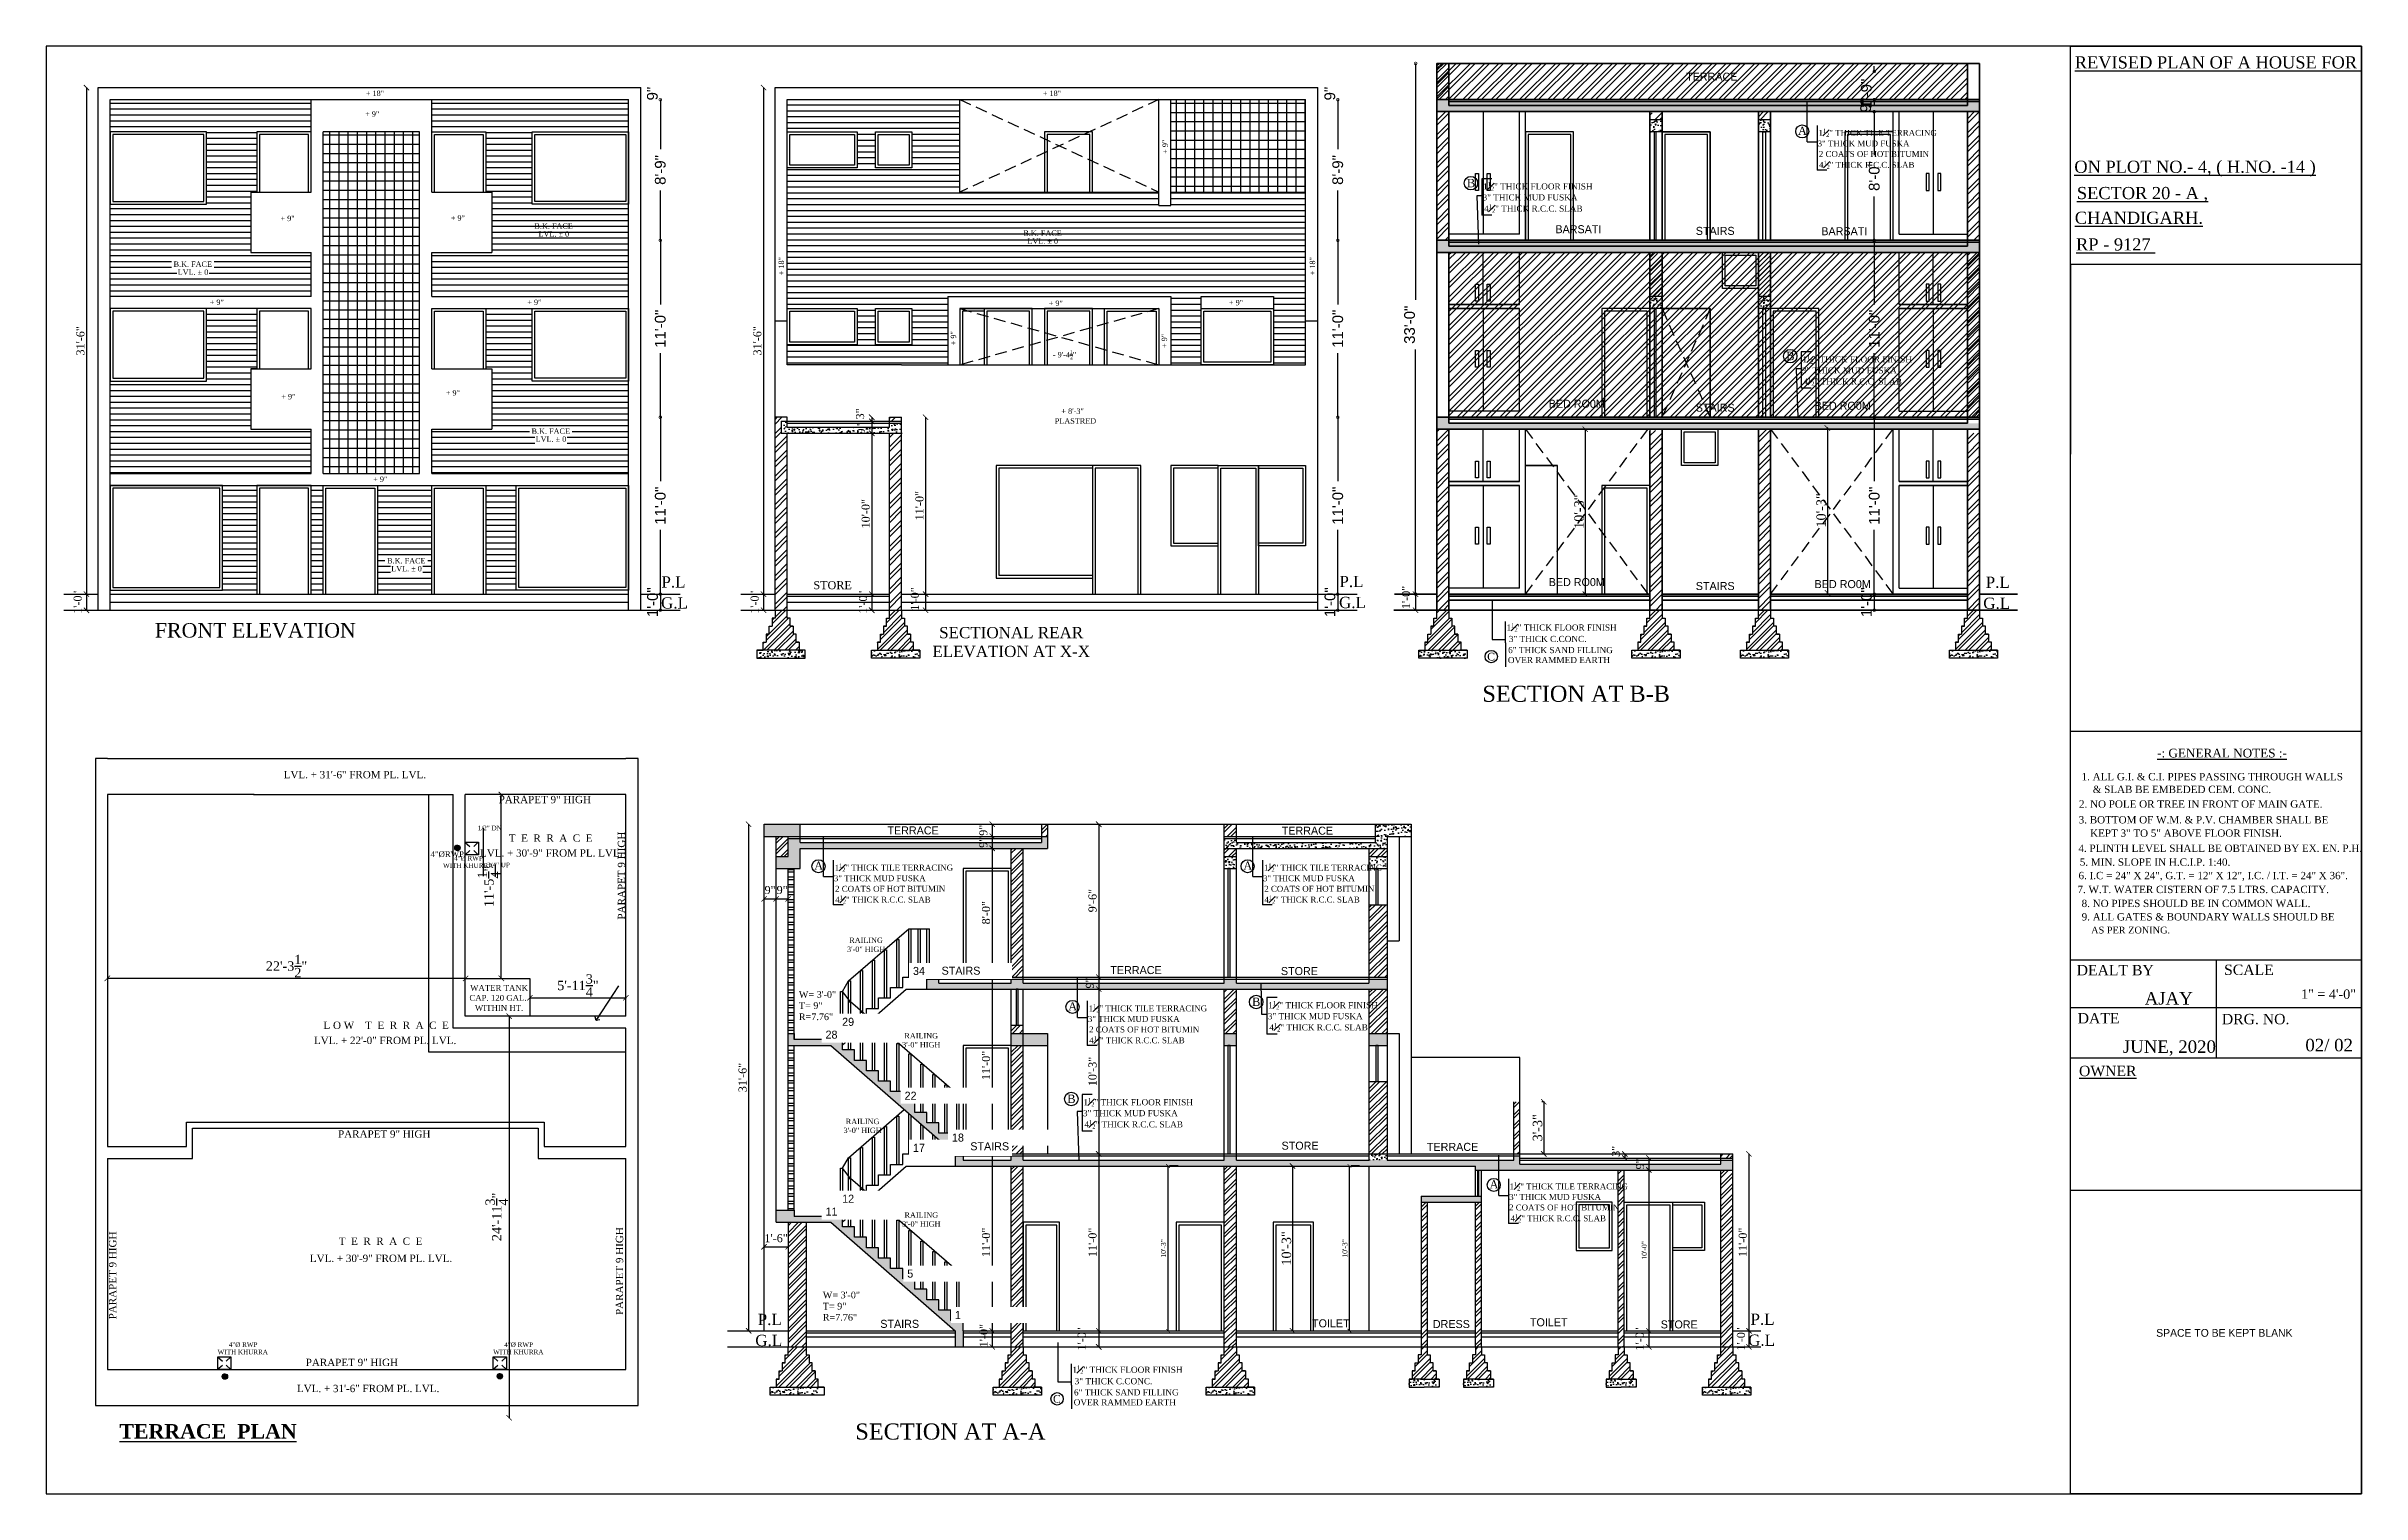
# Model space of a CAD drawing. Header units: feet. Extents: x -3489 to 100857, y -7396 to -4185.
# Drawn here: x 97909 to 99637, y -7396 to -6316 of the extents above; entities that cross this region are included whole.
import ezdxf
from ezdxf.enums import TextEntityAlignment as Align

# ---------------------------------------------------------------- set-up
doc = ezdxf.new("R2010")
doc.units = ezdxf.units.FT
doc.header["$MEASUREMENT"] = 0
doc.linetypes.add('CENTER', pattern=[2, 1.25, -0.25, 0.25, -0.25])
doc.linetypes.add('HIDDEN', pattern=[0.375, 0.25, -0.125])
for name, color, linetype, plot in [('BLK_1_FLR_0_KITCHEN', 1, 'Continuous', False), ('BLK_1_FLR_0_REGULAR_ROOM_1', 1, 'Continuous', False), ('BLK_1_FLR_0_REGULAR_ROOM_2', 1, 'Continuous', False), ('BLK_1_FLR_0_REGULAR_ROOM_3', 1, 'Continuous', False), ('BLK_1_FLR_0_WC_BATH_HT', 3, 'Continuous', False), ('BLK_1_HT_OF_BLDG', 5, 'Continuous', False), ('BLK_1_PARAPET_HT', 2, 'Continuous', False)]:
    doc.layers.add(name, color=color, linetype=linetype, plot=plot)
for name, color, linetype in [('BLK_1_PLINTH_HEIGHT', 7, 'Continuous'), ('PROJECTION', 7, 'HIDDEN'), ('SEWERAGE', 163, 'Continuous'), ('SEWRAGE', 35, 'Continuous'), ('TEXT', 5, 'Continuous'), ('TOILET FIXTURES', 35, 'Continuous'), ('WALL', 1, 'Continuous')]:
    doc.layers.add(name, color=color, linetype=linetype)
doc.layers.add('BLK_1_TERRACESERVICE_UTILITYDISTANCE', color=25, linetype='Continuous', true_color=0x995f4c, plot=False)
for name, color, linetype, lineweight in [('ELEVATION 1', 10, 'Continuous', 35), ('ELEVATION 3', 100, 'Continuous', 25), ('Grid', 252, 'CENTER', 20), ('HATCH', 252, 'Continuous', 20)]:
    doc.layers.add(name, color=color, linetype=linetype, lineweight=lineweight)
doc.styles.add('33', font='arial.ttf', dxfattribs={"height": 8})
doc.styles.add('SHABNAM', font='times.ttf')
doc.styles.add('VEENI', font='times.ttf')
doc.styles.add('VEENU', font='times.ttf')
doc.styles.add('VINOD', font='times.ttf')
doc.dimstyles.get("Standard").update_dxf_attribs({"dimtxt": 3.75, "dimasz": 2.875, "dimexe": 1.25, "dimexo": 7.5, "dimgap": 1.5, "dimtad": 1, "dimdec": 1, "dimzin": 3, "dimdsep": 46, "dimlunit": 4, "dimtxsty": 'VINOD', "dimblk": 'ARCHTICK', "dimblk1": 'ARCHTICK', "dimblk2": 'ARCHTICK', "dimcen": 0.09, "dimclrd": 256, "dimclre": 256, "dimclrt": 256, "dimadec": 0, "dimazin": 0, "dimtfac": 1, "dimtdec": 1, "dimtofl": 0, "dimtmove": 2, "dimatfit": 3, "dimfxl": 2, "dimtolj": 1, "dimtzin": 0, "dimlwd": -1, "dimlwe": -1, "dimarcsym": 0})
doc.dimstyles.new('Standard$0', dxfattribs={"dimtxt": 9, "dimasz": 9, "dimexe": 9, "dimexo": 9, "dimgap": 4.8125, "dimtad": 0, "dimdec": 3, "dimzin": 3, "dimdsep": 46, "dimlunit": 4, "dimtxsty": '33', "dimblk": 'DOTSMALL', "dimblk1": 'ARCHTICK', "dimblk2": 'ARCHTICK', "dimcen": 0.09, "dimclrd": 256, "dimclre": 256, "dimclrt": 256, "dimadec": 0, "dimazin": 0, "dimtfac": 0.75, "dimtdec": 3, "dimtix": 1, "dimtofl": 0, "dimtmove": 2, "dimatfit": 3, "dimldrblk": 'DOTSMALL', "dimfxl": 1, "dimtolj": 1, "dimtzin": 0, "dimlwd": -1, "dimlwe": -1, "dimarcsym": 0})
doc.dimstyles.new('VINOD 1', dxfattribs={"dimtxt": 7, "dimasz": 4, "dimexe": 0.25, "dimexo": 2, "dimgap": 1, "dimtad": 1, "dimzin": 3, "dimdsep": 46, "dimlunit": 4, "dimtxsty": 'VINOD', "dimblk": 'ARCHTICK', "dimcen": 0.09, "dimclrd": 256, "dimclre": 256, "dimclrt": 256, "dimadec": 0, "dimazin": 0, "dimtfac": 1, "dimtofl": 0, "dimtmove": 2, "dimatfit": 3, "dimldrblk": 'OPEN90', "dimfxl": 0.25, "dimtolj": 1, "dimtzin": 0, "dimlwd": -1, "dimlwe": -1, "dimarcsym": 0})
pattern_1 = [(50, (6729.645, -2362.688), (7.17260183, -0.62752135), [0.75, -8.25]), (355, (6729.645, -2362.688), (-1.38751334, 7.52192134), [0.6, -6.6]), (100.4514445, (6730.2425, -2362.7405), (5.78508847, 6.8943999), [0.6374019, -7.0114211]), (46.1842, (6729.645, -2360.688), (10.6724133, -1.6551928), [1.125, -12.375]), (96.635635, (6730.534, -2360.826), (9.3466195, 9.741186), [0.9561034, -10.5171376]), (351.184164, (6729.645, -2360.688), (9.3466195, 9.741186), [0.9, -9.9]), (21, (6730.645, -2361.188), (5.96907052, -4.0261889), [0.75, -8.25]), (326, (6730.645, -2361.188), (2.4331533, 7.25150045), [0.6, -6.6]), (71.451445, (6731.142, -2361.524), (8.40222377, 3.22531153), [0.6374019, -7.0114211]), (37.5, (6729.6448, -2362.6883), (0.12159855, 3.32893854), [0, -6.52, 0, -6.7, 0, -6.625]), (7.5, (6729.6448, -2362.6883), (2.63069537, 3.94411712), [0, -3.82, 0, -6.37, 0, -2.525]), (327.5, (6727.4148, -2362.6883), (5.33822436, -0.22554872), [0, -2.5, 0, -7.8, 0, -10.35]), (317.5, (6726.415, -2362.6883), (5.8318617, 1.00104982), [0, -3.25, 0, -5.18, 0, -7.35])]
pattern_2 = [(45, (125.1774, -4057.7494), (-3.97747564, 3.97747564), []), (45, (127.829, -4057.7494), (-3.97747564, 3.97747564), [])]
pattern_3 = [(180, (1157.697, -4057.7494), (-9e-16, -5.625), []), (180, (1155.822, -4055.8744), (-9e-16, -5.625), [])]
pattern_4 = [(50, (125.1774, -4057.7494), (7.17260183, -0.62752135), [0.75, -8.25]), (355, (125.1774, -4057.7494), (-1.38751334, 7.52192134), [0.6, -6.6]), (100.4514445, (125.775, -4057.802), (5.78508847, 6.8943999), [0.6374019, -7.0114211]), (46.1842, (125.177, -4055.749), (10.6724133, -1.6551928), [1.125, -12.375]), (96.635635, (126.067, -4055.887), (9.3466195, 9.741186), [0.9561034, -10.5171376]), (351.184164, (125.177, -4055.749), (9.3466195, 9.741186), [0.9, -9.9]), (21, (126.1774, -4056.2494), (5.96907052, -4.0261889), [0.75, -8.25]), (326, (126.1774, -4056.2494), (2.4331533, 7.25150045), [0.6, -6.6]), (71.451445, (126.675, -4056.585), (8.40222377, 3.22531153), [0.6374019, -7.0114211]), (37.5, (125.1774, -4057.7494), (0.12159855, 3.32893854), [0, -6.52, 0, -6.7, 0, -6.625]), (7.5, (125.1774, -4057.7494), (2.63069537, 3.94411712), [0, -3.82, 0, -6.37, 0, -2.525]), (327.5, (122.9474, -4057.7494), (5.33822436, -0.22554872), [0, -2.5, 0, -7.8, 0, -10.35]), (317.5, (121.9474, -4057.7494), (5.8318617, 1.00104982), [0, -3.25, 0, -5.18, 0, -7.35])]

msp = doc.modelspace()

# ---------------------------------------------------------------- texts
at = {"layer": 'Grid', "color": 6, "char_height": 6, "width": 68.3933944, "attachment_point": 1}
for s, insert in [('\\A1;\\pi14.91098;{\\fUtsaah|b0|i0|c0|p34;TERRACE}', (99118.0469, -6335.7732)), ('\\A1;\\pi16.48241;{\\fUtsaah|b0|i0|c0|p34;BARSATI }', (99018.92691, -6449.59079)), ('\\A1;\\pi19.48241;{\\fUtsaah|b0|i0|c0|p34;STAIRS}', (99120.70602, -6450.84565)), ('\\A1;\\pi16.48241;{\\fUtsaah|b0|i0|c0|p34;BARSATI }', (99217.37909, -6451.08049)), ('\\A1;\\pi11.48241;{\\fUtsaah|b0|i0|c0|p34;BED RO0M }', (99018.92691, -6579.82181)), ('\\A1;\\pi19.48241;{\\fUtsaah|b0|i0|c0|p34;STAIRS}', (99120.70602, -6582.73663)), ('\\A1;\\pi11.48241;{\\fUtsaah|b0|i0|c0|p34;BED RO0M }', (99217.37909, -6581.31151)), ('\\A1;\\pi11.48241;{\\fUtsaah|b0|i0|c0|p34;BED RO0M }', (99018.92691, -6712.89811)), ('\\A1;\\pi19.48241;{\\fUtsaah|b0|i0|c0|p34;STAIRS}', (99120.70602, -6715.82787)), ('\\A1;\\pi11.48241;{\\fUtsaah|b0|i0|c0|p34;BED RO0M }', (99217.37909, -6714.38781)), ('\\A1;\\pi14.91098;{\\fUtsaah|b0|i0|c0|p34;TERRACE}', (98521.96427, -6898.20037)), ('\\A1;\\pi14.91098;{\\fUtsaah|b0|i0|c0|p34;TERRACE}', (98816.24579, -6898.38354)), ('\\A1;\\pi14.91098;{\\fUtsaah|b0|i0|c0|p34;TERRACE}', (98688.34378, -7002.39643)), ('\\A1;\\pi20.76813;{\\fUtsaah|b0|i0|c0|p34;STORE}', (98809.77316, -7003.14227)), ('\\A1;\\pi20.76813;{\\fUtsaah|b0|i0|c0|p34;STORE}', (98810.26423, -7133.45234)), ('\\A1;\\pi14.91098;{\\fUtsaah|b0|i0|c0|p34;TERRACE}', (98924.58235, -7134.32614)), ('\\A1;\\pi19.48241;{\\fUtsaah|b0|i0|c0|p34;STAIRS}', (98512.05539, -7266.38033)), ('\\A1;\\pi20.1967;{\\fUtsaah|b0|i0|c0|p34;TOILET}', (98833.57174, -7266.00499)), ('\\A1;\\pi20.62527;{\\fUtsaah|b0|i0|c0|p34;DRESS}', (98923.31453, -7266.52816)), ('\\A1;\\pi20.1967;{\\fUtsaah|b0|i0|c0|p34;TOILET}', (98996.22968, -7265.21943)), ('\\A1;\\pi20.76813;{\\fUtsaah|b0|i0|c0|p34;STORE}', (99093.25044, -7266.81175))]:
    msp.add_mtext(s, dxfattribs=dict(at, insert=insert))
at = {"layer": 'TEXT'}
for s, height, style, p in [('%%uREVISED PLAN OF A HOUSE FOR ', 9.0807975, 'SHABNAM', (99530.10222, -6328.15308)), ('3" THICK MUD FUSKA', 4.3936352, 'VEENI', (99265.38256, -6388.61804)), ('2 COATS OF HOT BITUMIN', 4.3936352, 'VEENI', (99273.14521, -6396.46338)), ('%%UON PLOT NO.- 4, ( H.NO. -14 )', 9.0807975, 'SHABNAM', (99512.79821, -6407.18347)), ('3" THICK MUD FUSKA', 4.5388793, 'VEENI', (99016.47979, -6428.85446)), ('%%USECTOR 20 - A ,', 9.0807975, 'SHABNAM', (99473.55955, -6426.58385)), ('%%uCHANDIGARH.', 9.0807975, 'SHABNAM', (99470.85713, -6444.09896)), ('%%URP - 9127 ', 9.0807975, 'SHABNAM', (99453.5423, -6463.94851)), ('3" THICK MUD FUSKA', 4.5388793, 'VEENI', (99254.80091, -6557.915)), ('3" THICK C.CONC.', 4.5685555, 'VEENI', (99029.6568, -6758.33448)), ('OVER RAMMED EARTH', 4.5685555, 'VEENI', (99038.07337, -6774.08806)), ('6" THICK SAND FILLING', 4.5685555, 'VEENI', (99039.22647, -6766.65101)), ('SECTION AT B-B', 12, 'VINOD', (99050.90732, -6799.26423)), ('%%U-: GENERAL NOTES :-', 6.5025112, 'VEENI', (99532.90473, -6843.52608)), ('3. BOTTOM OF W.M. & P.V. CHAMBER SHALL BE ', 5.4621094, 'VEENI', (99520.17237, -6893.28135)), ('2. NO POLE OR TREE IN FRONT OF MAIN GATE.', 5.4621094, 'VEENI', (99517.04747, -6881.53096)), ('4. PLINTH LEVEL SHALL BE OBTAINED BY EX. EN. P.H.', 5.4621094, 'VEENI', (99531.63584, -6914.56023)), ('KEPT 3" TO 5" ABOVE FLOOR FINISH.', 5.4621094, 'VEENI', (99506.03868, -6903.26407)), ('5. MIN. SLOPE IN H.C.I.P. 1:40.', 5.4621094, 'VEENI', (99482.95335, -6924.84518)), ('3" THICK MUD FUSKA', 4.3936352, 'VEENI', (98531.16298, -6936.90392)), ('2 COATS OF HOT BITUMIN', 4.3936352, 'VEENI', (98538.92563, -6944.74927)), ('3" THICK MUD FUSKA', 4.3936352, 'VEENI', (98851.44202, -6936.90392)), ('2 COATS OF HOT BITUMIN', 4.3936352, 'VEENI', (98859.20468, -6944.74927)), ('7. W.T. WATER CISTERN OF 7.5 LTRS. CAPACITY.', 5.4621094, 'VEENI', (99518.87917, -6945.26667)), ('6. I.C = 24" X 24", G.T. = 12" X 12", I.C. / I.T. = 24" X 36".', 5.4621094, 'VEENI', (99526.35399, -6935.47912)), ('3" THICK MUD FUSKA', 4.3936352, 'VEENI', (98720.73588, -7041.90392)), ('2 COATS OF HOT BITUMIN', 4.3936352, 'VEENI', (98728.49853, -7049.74927)), ('3" THICK MUD FUSKA', 4.5388793, 'VEENI', (98856.18195, -7039.82196)), ('3" THICK MUD FUSKA', 4.5388793, 'VEENI', (98718.20426, -7112.20088)), ('2 COATS OF HOT BITUMIN', 4.3936352, 'VEENI', (99041.94105, -7182.56859)), ('3" THICK MUD FUSKA', 4.3936352, 'VEENI', (99035.1784, -7174.72324)), ('OVER RAMMED EARTH', 4.5685555, 'VEENI', (98714.04251, -7327.95076)), ('6" THICK SAND FILLING', 4.5685555, 'VEENI', (98715.19561, -7320.51372)), ('3" THICK C.CONC.', 4.5685555, 'VEENI', (98705.62594, -7312.19719)), ('SECTION AT A-A', 12, 'VINOD', (98583.90732, -7349.76423))]:
    msp.add_text(s, height=height, dxfattribs=dict(at, style=style)).set_placement(p, align=Align.MIDDLE)
at = {"layer": 'TEXT', "lineweight": 25, "style": 'VEENU'}
for s, p in [(' + 18"', (98153.63044, -6351.19)), (' + 18"', (98658.88448, -6351.19)), (' + 9"', (98151.60357, -6366.62441)), (' + 9"', (98088.4144, -6444.56585)), (' + 9"', (98215.50708, -6444.2453)), ('B.K. FACE', (98287.77762, -6450.21396)), ('LVL. %%P 0', (98287.92623, -6456.14878)), ('B.K. FACE', (98652.62861, -6455.50251)), ('LVL. %%P 0', (98652.77722, -6461.43733)), ('B.K. FACE', (98018.45564, -6478.69298)), ('LVL. %%P 0', (98018.60425, -6484.62781)), (' + 9"', (98035.60357, -6507.12441)), (' + 9"', (98272.60357, -6507.12441)), (' + 9"', (98661.76697, -6507.85333)), (' + 9"', (98796.24532, -6507.35603)), (' + 9"', (98089.00794, -6577.53048)), (' + 9"', (98211.77989, -6574.70335)), ('PLASTRED', (98677.22715, -6595.65995)), ('B.K. FACE', (98285.61766, -6603.27328)), ('LVL. %%P 0', (98285.76627, -6609.20811)), (' + 9"', (98157.60357, -6639.12441)), ('B.K. FACE', (98177.8228, -6699.9832)), ('LVL. %%P 0', (98177.97141, -6705.91803))]:
    msp.add_text(s, height=4, dxfattribs=at).set_placement(p, align=Align.MIDDLE)
for s, p in [(' + 9"', (98744.18393, -6391.84303)), (' + 18"', (98457.68753, -6480.96654)), (' + 18"', (98854.11665, -6480.96654)), (' + 9"', (98586.15937, -6534.71747)), (' + 9"', (98743.61491, -6536.76531))]:
    msp.add_text(s, height=4, rotation=90, dxfattribs=at).set_placement(p, align=Align.MIDDLE)
at = {"layer": 'TEXT', "lineweight": -3, "style": 'VINOD'}
msp.add_text('FRONT ELEVATION', height=10.8, dxfattribs=at).set_placement((98065.12575, -6751.95347), align=Align.MIDDLE)
at = {"layer": 'TEXT', "color": 5, "style": 'VINOD'}
for s, height, p in [('LVL. + 31\'-6" FROM PL. LVL.', 5.4638313, (98139.42622, -6859.61251)), ('PARAPET 9" HIGH', 5.4638313, (98281.16927, -6878.16815)), ('T  E  R  R  A  C  E', 5.4638313, (98285.54365, -6906.92279)), ('LVL. + 30\'-9" FROM PL. LVL.', 5.4638313, (98285.97765, -6918.05117)), ('CAP. 120 GAL. ', 4.3426815, (98247.06241, -7026.12869)), ('WATER TANK', 4.342681, (98247.06241, -7018.76689)), ('WITHIN HT.', 4.342681, (98247.06241, -7033.70702)), (' L O W    T  E  R  R  A  C  E', 5.4638313, (98161.72226, -7046.63166)), ('LVL. + 22\'-0" FROM PL. LVL.', 5.4638313, (98162.00263, -7057.89976)), ('PARAPET 9" HIGH', 5.4638313, (98161.33849, -7127.74972)), ('T  E  R  R  A  C  E', 5.4638313, (98158.60624, -7207.74453)), ('LVL. + 30\'-9" FROM PL. LVL.', 5.4638313, (98158.95573, -7220.51095)), ('PARAPET 9" HIGH', 5.4638313, (98137.19391, -7298.16884)), ('LVL. + 31\'-6" FROM PL. LVL.', 5.4638313, (98149.32066, -7317.65144))]:
    msp.add_text(s, height=height, dxfattribs=at).set_placement(p, align=Align.MIDDLE)
at = {"layer": 'TEXT', "lineweight": -3, "style": 'VEENI'}
for s, p in [('1. ALL G.I. & C.I. PIPES PASSING THROUGH WALLS ', (99428.12219, -6863.81518)), ('& SLAB BE EMBEDED CEM. CONC.', (99436.46977, -6873.30436))]:
    msp.add_text(s, height=5.4621094, dxfattribs=at).set_placement(p)
at = {"layer": 'TEXT', "color": 5, "style": 'VINOD'}
for p in [(98338.40168, -6934.92985), (97958.63944, -7233.26928), (98336.93519, -7230.03693)]:
    msp.add_text('PARAPET 9 HIGH', height=5.4638313, rotation=90, dxfattribs=at).set_placement(p, align=Align.MIDDLE)
at = {"layer": 'TEXT', "style": 'VEENI'}
for s, height, p in [('9. ALL GATES & BOUNDARY WALLS SHOULD BE', 5.4621094, (99428.15991, -6968.39404)), ('8. NO PIPES SHOULD BE IN COMMON WALL.', 5.4621094, (99428.16237, -6958.40023)), ('AS PER ZONING.', 5.0668919, (99435.25523, -6978.10531))]:
    msp.add_text(s, height=height, dxfattribs=at).set_placement(p)
at = {"layer": 'TEXT', "color": 7, "style": 'VEENI'}
for s, height, p in [('DEALT BY', 7.750603, (99453.21858, -7005.4401)), ('SCALE', 7.750603, (99553.00737, -7005.22573)), ('AJAY', 9.300724, (99493.15153, -7026.54608)), ('1" = 4\'-0"', 6.975543, (99612.42035, -7023.3622)), ('DATE', 7.750603, (99440.80692, -7041.32164)), ('DRG. NO.', 7.750603, (99558.00603, -7042.02261)), ('JUNE, 2020', 9.300724, (99493.65153, -7063.54608)), ('02/ 02', 9.300724, (99612.8996, -7061.37023)), ('%%UOWNER', 7.750603, (99447.65692, -7080.72782))]:
    msp.add_text(s, height=height, dxfattribs=at).set_placement(p, align=Align.MIDDLE)
at = {"layer": 'TEXT', "lineweight": -3, "attachment_point": 2}
for s, insert, char_height, width, style in [('A', (99219.78439, -6376.12013), 6.06322, 111.1576122, 'VEENI'), ('\\A1;1{\\H0.7x;\\S1#2;}" THICK TILE TERRACING', (99275.94167, -6377.60376), 4.3936352, 95.1055755, 'VEENI'), ('\\A1;4{\\H0.7x;\\S1#2;}" THICK R.C.C. SLAB', (99267.76439, -6401.46009), 4.3936352, 73.2488913, 'VEENI'), ('B', (98972.40734, -6415.00164), 6.26365, 109.207244, 'VEENI'), ('\\A1;1{\\H0.7x;\\S1#2;}" THICK FLOOR FINISH', (99022.27105, -6417.47607), 4.5388793, 97.6500948, 'VEENI'), ('\\A1;4{\\H0.7x;\\S1#2;}" THICK R.C.C. SLAB', (99018.94036, -6434.01396), 4.5388793, 75.6703423, 'VEENI'), ('B', (99210.72846, -6544.06217), 6.26365, 109.207244, 'VEENI'), ('\\A1;1{\\H0.7x;\\S1#2;}" THICK FLOOR FINISH', (99260.59217, -6546.53661), 4.5388793, 97.6500948, 'VEENI'), ('\\A1;4{\\H0.7x;\\S1#2;}" THICK R.C.C. SLAB', (99257.26148, -6563.0745), 4.5388793, 75.6703423, 'VEENI'), ('C', (98987.40096, -6768.64592), 5.76003, 105.5993322, 'VEENI'), ('A', (98485.56481, -6924.40602), 6.06322, 111.1576122, 'VEENI'), ('\\A1;1{\\H0.7x;\\S1#2;}" THICK TILE TERRACING', (98541.72209, -6925.88964), 4.3936352, 95.1055755, 'VEENI'), ('A', (98805.84386, -6924.40602), 6.06322, 111.1576122, 'VEENI'), ('\\A1;1{\\H0.7x;\\S1#2;}" THICK TILE TERRACING', (98862.00114, -6925.88964), 4.3936352, 95.1055755, 'VEENI'), ('\\A1;4{\\H0.7x;\\S1#2;}" THICK R.C.C. SLAB', (98533.54481, -6949.74597), 4.3936352, 73.2488913, 'VEENI'), ('\\A1;4{\\H0.7x;\\S1#2;}" THICK R.C.C. SLAB', (98853.82386, -6949.74597), 4.3936352, 73.2488913, 'VEENI'), ('A', (98675.13771, -7029.40602), 6.06322, 111.1576122, 'VEENI'), ('\\A1;1{\\H0.7x;\\S1#2;}" THICK TILE TERRACING', (98731.29499, -7030.88964), 4.3936352, 95.1055755, 'VEENI'), ('B', (98812.1095, -7025.96913), 6.26365, 109.207244, 'VEENI'), ('\\A1;1{\\H0.7x;\\S1#2;}" THICK FLOOR FINISH', (98861.97321, -7028.44357), 4.5388793, 97.6500948, 'VEENI'), ('\\A1;4{\\H0.7x;\\S1#2;}" THICK R.C.C. SLAB', (98858.64252, -7044.98146), 4.5388793, 75.6703423, 'VEENI'), ('\\A1;4{\\H0.7x;\\S1#2;}" THICK R.C.C. SLAB', (98723.11771, -7054.74597), 4.3936352, 73.2488913, 'VEENI'), ('B', (98674.13181, -7098.34806), 6.26365, 109.207244, 'VEENI'), ('\\A1;1{\\H0.7x;\\S1#2;}" THICK FLOOR FINISH', (98723.99552, -7100.82249), 4.5388793, 97.6500948, 'VEENI'), ('\\A1;4{\\H0.7x;\\S1#2;}" THICK R.C.C. SLAB', (98720.66483, -7117.36038), 4.5388793, 75.6703423, 'VEENI'), ('A', (98989.58024, -7162.22534), 6.06322, 111.1576122, 'VEENI'), ('\\A1;1{\\H0.7x;\\S1#2;}" THICK TILE TERRACING', (99045.37099, -7163.74694), 4.3936352, 95.1055755, 'VEENI'), ('\\A1;4{\\H0.7x;\\S1#2;}" THICK R.C.C. SLAB', (99037.56023, -7187.56529), 4.3936352, 73.2488913, 'VEENI'), ('C', (98663.3701, -7322.50862), 5.76003, 105.5993322, 'VEENI'), ('{\\fTimes New Roman|b1|i0|c0|p18;\\LTERRACE  PLAN}', (98029.81173, -7344.15004), 10.8, 1522.7716882, 'VINOD')]:
    msp.add_mtext(s, dxfattribs=dict(at, insert=insert, char_height=char_height, width=width, style=style))
at = {"layer": 'TEXT', "attachment_point": 2}
for s, insert, char_height, width, style in [('\\A1; - 9\'-4{\\H0.7x;\\S1/2;}"', (98668.26214, -6542.87846), 4, 20.372026, 'VEENU'), ('\\A1; + 8\'-3"', (98674.31399, -6586.30252), 4, 20.372026, 'VEENU'), ('P.L', (98377.22939, -6711.58911), 8.4, 265.5190396, 'VINOD'), ('P.L', (98883.2161, -6711.24164), 8.4, 265.5190396, 'VINOD'), ('P.L', (99365.53572, -6711.82519), 8.4, 265.5190396, 'VINOD'), ('G.L', (98377.98297, -6727.25321), 8.4, 265.5190396, 'VINOD'), ('G.L', (98883.96968, -6726.90574), 8.4, 265.5190396, 'VINOD'), ('G.L', (99364.78214, -6727.48929), 8.4, 265.5190396, 'VINOD'), ('SECTIONAL REAR \\PELEVATION AT X-X', (98629.24768, -6749.40775), 8.4, 265.5190396, 'VINOD'), ('\\A1;{\\H1x;1\\H0.7x;\\S1#2;}" THICK FLOOR FINISH', (99040.06023, -6746.59417), 4.5685555, 93.866073, 'VEENI'), ('P.L', (98449.07114, -7261.88389), 8.4, 265.5190396, 'VINOD'), ('P.L', (99190.03159, -7261.73446), 8.4, 265.5190396, 'VINOD'), ('G.L', (98448.31756, -7277.54799), 8.4, 265.5190396, 'VINOD'), ('G.L', (99189.27801, -7277.39856), 8.4, 265.5190396, 'VINOD'), ('\\A1;{\\H1x;1\\H0.7x;\\S1#2;}" THICK FLOOR FINISH', (98716.02937, -7300.45688), 4.5685555, 93.866073, 'VEENI')]:
    msp.add_mtext(s, dxfattribs=dict(at, insert=insert, char_height=char_height, width=width, style=style))
at = {"layer": 'TEXT', "lineweight": 25, "insert": (98495.97926, -6715.20428), "char_height": 6, "width": 48.7479852, "attachment_point": 2, "style": 'VINOD'}
msp.add_mtext('STORE', dxfattribs=at)
at = {"layer": 'TEXT', "color": 5, "char_height": 4, "width": 39.1101054, "attachment_point": 2, "style": 'VINOD'}
for insert in [(98520.97926, -6981.18709), (98562.09533, -7052.44901), (98518.35114, -7116.35735), (98562.17248, -7186.19437)]:
    msp.add_mtext('RAILING\\P3\'-0" HIGH', dxfattribs=dict(at, insert=insert))
at = {"layer": 'TEXT', "ltscale": 0.75, "insert": (99483.82515, -7273.21425), "char_height": 5.8, "width": 110.9798471, "attachment_point": 1}
msp.add_mtext('SPACE TO BE KEPT BLANK', dxfattribs=at)
at = {"layer": 'TOILET FIXTURES', "lineweight": -3, "style": 'VEENI'}
for s, height, p in [('1/2" DN', 3.47004, (98240.08275, -6899.40941)), ('4"%%CRWP', 4.33755, (98208.36514, -6918.94074)), ('WITH KHURRA', 3.47004, (98223.97811, -6927.43558)), ('4"%%C RWP', 3.47004, (98224.22858, -6921.93287)), ('3/4" UP', 3.47004, (98246.58275, -6926.90941)), ('WITH KHURRA', 3.47004, (98055.76018, -7290.40911)), ('4"%%C RWP', 3.47004, (98056.01065, -7284.9064)), ('WITH KHURRA', 3.47004, (98261.40665, -7290.40963)), ('4"%%C RWP', 3.47004, (98261.65712, -7284.90692))]:
    msp.add_text(s, height=height, dxfattribs=at).set_placement(p, align=Align.MIDDLE)
at = {"layer": 'WALL', "char_height": 5, "width": 34.87938, "attachment_point": 1, "style": 'VINOD'}
for insert in [(98470.78402, -7021.08321), (98488.63629, -7245.35419)]:
    msp.add_mtext('W= 3\'-0"\\PT= 9"\\PR=7.76"', dxfattribs=dict(at, insert=insert))

# ---------------------------------------------------------------- blocks, each defined once
blk = doc.blocks.new('_ArchTick')
at = {"color": 0, "linetype": 'ByBlock', "const_width": 0.15}
blk.add_lwpolyline([(-0.5, -0.5), (0.5, 0.5)], dxfattribs=at)
blk = doc.blocks.new('*D157')
at = {"transparency": 16777216}
blk.add_line((97939.1, -6346.9), (97939.1, -6724.9), dxfattribs=at)
at = {"layer": 'Defpoints', "color": 0, "transparency": 16777216}
for p in [(97947.7, -6346.9), (97939.1, -6724.9), (97947.7, -6724.9)]:
    blk.add_point(p, dxfattribs=at)
at = {"transparency": 16777216, "xscale": 4, "yscale": 4, "zscale": 4}
for p, rotation in [((97939.1, -6346.9), 90), ((97939.1, -6724.9), 270)]:
    blk.add_blockref('_ArchTick', p, dxfattribs=dict(at, rotation=rotation))
at = {"lineweight": 25, "transparency": 16777216, "insert": (97934.6, -6535.9), "char_height": 6, "attachment_point": 5, "rotation": 90, "style": 'VINOD'}
blk.add_mtext('\\A1;31\'-6"', dxfattribs=at)
blk = doc.blocks.new('*D158')
at = {"transparency": 16777216}
blk.add_line((97939.1, -6724.9), (97939.1, -6736.9), dxfattribs=at)
at = {"layer": 'Defpoints', "color": 0, "transparency": 16777216}
for p in [(97939.1, -6736.9), (97947.7, -6724.9), (97947.7, -6736.9)]:
    blk.add_point(p, dxfattribs=at)
at = {"transparency": 16777216, "xscale": 4, "yscale": 4, "zscale": 4}
for p, rotation in [((97939.1, -6724.9), 90), ((97939.1, -6736.9), 270)]:
    blk.add_blockref('_ArchTick', p, dxfattribs=dict(at, rotation=rotation))
at = {"lineweight": 25, "transparency": 16777216, "insert": (97932.6, -6730.9), "char_height": 6, "attachment_point": 5, "rotation": 90, "style": 'VINOD'}
blk.add_mtext('\\A1;1\'-0"', dxfattribs=at)
blk = doc.blocks.new('*D56')
at = {"layer": 'Defpoints', "color": 0, "transparency": 16777216}
for p in [(98353.5, -6346.9), (98353.5, -6355.9), (98367.4, -6355.9)]:
    blk.add_point(p, dxfattribs=at)
at = {"lineweight": 25, "transparency": 16777216, "insert": (98361.5, -6351.4), "char_height": 8, "attachment_point": 5, "rotation": 90, "style": '33'}
blk.add_mtext('\\A1;9"', dxfattribs=at)
blk = doc.blocks.new('_DotSmall')
at = {"color": 0, "linetype": 'ByBlock', "const_width": 0.5}
blk.add_lwpolyline([(-0.0625, 0, 1), (0.0625, 0, 1)], format="xyb", close=True, dxfattribs=at)
blk = doc.blocks.new('*D57')
at = {"transparency": 16777216}
for p, q in [((98367.4, -6355.9), (98367.4, -6392.9)), ((98367.4, -6460.9), (98367.4, -6423.8))]:
    blk.add_line(p, q, dxfattribs=at)
at = {"layer": 'Defpoints', "color": 0, "transparency": 16777216}
for p in [(98342, -6355.9), (98353.5, -6460.9), (98367.4, -6460.9)]:
    blk.add_point(p, dxfattribs=at)
at = {"transparency": 16777216, "xscale": 4, "yscale": 4, "zscale": 4}
for p, rotation in [((98367.4, -6355.9), 90), ((98367.4, -6460.9), 270)]:
    blk.add_blockref('_DotSmall', p, dxfattribs=dict(at, rotation=rotation))
at = {"lineweight": 25, "transparency": 16777216, "insert": (98367.4, -6408.4), "char_height": 8, "attachment_point": 5, "rotation": 90, "style": '33'}
blk.add_mtext('\\A1;8\'-9"', dxfattribs=at)
blk = doc.blocks.new('*D58')
at = {"transparency": 16777216}
for p, q in [((98367.4, -6460.9), (98367.4, -6508.7)), ((98367.4, -6592.9), (98367.4, -6545))]:
    blk.add_line(p, q, dxfattribs=at)
at = {"layer": 'Defpoints', "color": 0, "transparency": 16777216}
for p in [(98353.5, -6460.9), (98353.5, -6592.9), (98367.4, -6592.9)]:
    blk.add_point(p, dxfattribs=at)
at = {"transparency": 16777216, "xscale": 4, "yscale": 4, "zscale": 4}
for p, rotation in [((98367.4, -6460.9), 90), ((98367.4, -6592.9), 270)]:
    blk.add_blockref('_DotSmall', p, dxfattribs=dict(at, rotation=rotation))
at = {"lineweight": 25, "transparency": 16777216, "insert": (98367.4, -6526.9), "char_height": 8, "attachment_point": 5, "rotation": 90, "style": '33'}
blk.add_mtext('\\A1;11\'-0"', dxfattribs=at)
blk = doc.blocks.new('*D59')
at = {"transparency": 16777216}
for p, q in [((98367.4, -6592.9), (98367.4, -6640.7)), ((98367.4, -6724.9), (98367.4, -6677))]:
    blk.add_line(p, q, dxfattribs=at)
at = {"layer": 'Defpoints', "color": 0, "transparency": 16777216}
for p in [(98353.5, -6592.9), (98353.5, -6724.9), (98367.4, -6724.9)]:
    blk.add_point(p, dxfattribs=at)
at = {"transparency": 16777216, "xscale": 4, "yscale": 4, "zscale": 4}
for p, rotation in [((98367.4, -6592.9), 90), ((98367.4, -6724.9), 270)]:
    blk.add_blockref('_DotSmall', p, dxfattribs=dict(at, rotation=rotation))
at = {"lineweight": 25, "transparency": 16777216, "insert": (98367.4, -6658.9), "char_height": 8, "attachment_point": 5, "rotation": 90, "style": '33'}
blk.add_mtext('\\A1;11\'-0"', dxfattribs=at)
blk = doc.blocks.new('*D60')
at = {"transparency": 16777216}
blk.add_line((98367.4, -6724.9), (98367.4, -6736.9), dxfattribs=at)
at = {"layer": 'Defpoints', "color": 0, "transparency": 16777216}
for p in [(98344.5, -6724.9), (98353.5, -6736.9), (98367.4, -6736.9)]:
    blk.add_point(p, dxfattribs=at)
at = {"transparency": 16777216, "xscale": 4, "yscale": 4, "zscale": 4}
for p, rotation in [((98367.4, -6724.9), 90), ((98367.4, -6736.9), 270)]:
    blk.add_blockref('_DotSmall', p, dxfattribs=dict(at, rotation=rotation))
at = {"lineweight": 25, "transparency": 16777216, "insert": (98361.6, -6730.9), "char_height": 8, "attachment_point": 5, "rotation": 90, "style": '33'}
blk.add_mtext('\\A1;1\'-0"', dxfattribs=at)
blk = doc.blocks.new('*D159')
at = {"transparency": 16777216}
blk.add_line((98444.4, -6346.9), (98444.4, -6724.9), dxfattribs=at)
at = {"layer": 'Defpoints', "color": 0, "transparency": 16777216}
for p in [(98453, -6346.9), (98444.4, -6724.9), (98453, -6724.9)]:
    blk.add_point(p, dxfattribs=at)
at = {"transparency": 16777216, "xscale": 4, "yscale": 4, "zscale": 4}
for p, rotation in [((98444.4, -6346.9), 90), ((98444.4, -6724.9), 270)]:
    blk.add_blockref('_ArchTick', p, dxfattribs=dict(at, rotation=rotation))
at = {"lineweight": 25, "transparency": 16777216, "insert": (98439.8, -6535.9), "char_height": 6, "attachment_point": 5, "rotation": 90, "style": 'VINOD'}
blk.add_mtext('\\A1;31\'-6"', dxfattribs=at)
blk = doc.blocks.new('*D160')
at = {"transparency": 16777216}
blk.add_line((98444.4, -6724.9), (98444.4, -6736.9), dxfattribs=at)
at = {"layer": 'Defpoints', "color": 0, "transparency": 16777216}
for p in [(98444.4, -6736.9), (98453, -6724.9), (98453, -6736.9)]:
    blk.add_point(p, dxfattribs=at)
at = {"transparency": 16777216, "xscale": 4, "yscale": 4, "zscale": 4}
for p, rotation in [((98444.4, -6724.9), 90), ((98444.4, -6736.9), 270)]:
    blk.add_blockref('_ArchTick', p, dxfattribs=dict(at, rotation=rotation))
at = {"lineweight": 25, "transparency": 16777216, "insert": (98437.8, -6730.9), "char_height": 6, "attachment_point": 5, "rotation": 90, "style": 'VINOD'}
blk.add_mtext('\\A1;1\'-0"', dxfattribs=at)
blk = doc.blocks.new('*D161')
at = {"transparency": 16777216}
blk.add_line((98565.4, -6592.9), (98565.4, -6724.9), dxfattribs=at)
at = {"layer": 'Defpoints', "color": 0, "transparency": 16777216}
for p in [(98547.5, -6592.9), (98547.5, -6724.9), (98565.4, -6724.9)]:
    blk.add_point(p, dxfattribs=at)
at = {"transparency": 16777216, "xscale": 4, "yscale": 4, "zscale": 4}
for p, rotation in [((98565.4, -6592.9), 90), ((98565.4, -6724.9), 270)]:
    blk.add_blockref('_ArchTick', p, dxfattribs=dict(at, rotation=rotation))
at = {"lineweight": 25, "transparency": 16777216, "insert": (98560.8, -6658.9), "char_height": 6, "attachment_point": 5, "rotation": 90, "style": 'VINOD'}
blk.add_mtext('\\A1;11\'-0"', dxfattribs=at)
blk = doc.blocks.new('*D162')
at = {"transparency": 16777216}
blk.add_line((98565.4, -6724.9), (98565.4, -6736.9), dxfattribs=at)
at = {"layer": 'Defpoints', "color": 0, "transparency": 16777216}
for p in [(98547.5, -6724.9), (98565.4, -6736.9), (98565.4, -6736.9)]:
    blk.add_point(p, dxfattribs=at)
at = {"transparency": 16777216, "xscale": 4, "yscale": 4, "zscale": 4}
for p, rotation in [((98565.4, -6724.9), 90), ((98565.4, -6736.9), 270)]:
    blk.add_blockref('_ArchTick', p, dxfattribs=dict(at, rotation=rotation))
at = {"lineweight": 25, "transparency": 16777216, "insert": (98557.4, -6728.5), "char_height": 6, "attachment_point": 5, "rotation": 90, "style": 'VINOD'}
blk.add_mtext('\\A1;1\'-0"', dxfattribs=at)
blk = doc.blocks.new('*D163')
at = {"transparency": 16777216}
blk.add_line((98525.2, -6592.9), (98525.2, -6595.9), dxfattribs=at)
at = {"layer": 'Defpoints', "color": 0, "transparency": 16777216}
for p in [(98525.2, -6595.9), (98538.5, -6592.9), (98538.5, -6595.9)]:
    blk.add_point(p, dxfattribs=at)
at = {"transparency": 16777216, "xscale": 4, "yscale": 4, "zscale": 4}
for p, rotation in [((98525.2, -6592.9), 90), ((98525.2, -6595.9), 270)]:
    blk.add_blockref('_ArchTick', p, dxfattribs=dict(at, rotation=rotation))
at = {"lineweight": 25, "transparency": 16777216, "insert": (98516.5, -6590.4), "char_height": 6, "attachment_point": 5, "rotation": 90, "style": 'VINOD'}
blk.add_mtext('\\A1;3"', dxfattribs=at)
blk = doc.blocks.new('*D164')
at = {"transparency": 16777216}
blk.add_line((98525.2, -6595.9), (98525.2, -6604.9), dxfattribs=at)
at = {"layer": 'Defpoints', "color": 0, "transparency": 16777216}
for p in [(98538.5, -6595.9), (98525.2, -6604.9), (98538.5, -6604.9)]:
    blk.add_point(p, dxfattribs=at)
at = {"transparency": 16777216, "xscale": 4, "yscale": 4, "zscale": 4}
for p, rotation in [((98525.2, -6595.9), 90), ((98525.2, -6604.9), 270)]:
    blk.add_blockref('_ArchTick', p, dxfattribs=dict(at, rotation=rotation))
at = {"lineweight": 25, "transparency": 16777216, "insert": (98517.2, -6601.7), "char_height": 6, "attachment_point": 5, "rotation": 90, "style": 'VINOD'}
blk.add_mtext('\\A1;9"', dxfattribs=at)
blk = doc.blocks.new('*D165')
at = {"transparency": 16777216}
blk.add_line((98525.2, -6604.9), (98525.2, -6724.9), dxfattribs=at)
at = {"layer": 'Defpoints', "color": 0, "transparency": 16777216}
for p in [(98538.5, -6604.9), (98525.2, -6724.9), (98538.5, -6724.9)]:
    blk.add_point(p, dxfattribs=at)
at = {"transparency": 16777216, "xscale": 4, "yscale": 4, "zscale": 4}
for p, rotation in [((98525.2, -6604.9), 90), ((98525.2, -6724.9), 270)]:
    blk.add_blockref('_ArchTick', p, dxfattribs=dict(at, rotation=rotation))
at = {"lineweight": 25, "transparency": 16777216, "insert": (98520.7, -6664.9), "char_height": 6, "attachment_point": 5, "rotation": 90, "style": 'VINOD'}
blk.add_mtext('\\A1;10\'-0"', dxfattribs=at)
blk = doc.blocks.new('*D166')
at = {"transparency": 16777216}
blk.add_line((98525.2, -6724.9), (98525.2, -6736.9), dxfattribs=at)
at = {"layer": 'Defpoints', "color": 0, "transparency": 16777216}
for p in [(98525.2, -6736.9), (98538.5, -6724.9), (98538.5, -6736.9)]:
    blk.add_point(p, dxfattribs=at)
at = {"transparency": 16777216, "xscale": 4, "yscale": 4, "zscale": 4}
for p, rotation in [((98525.2, -6724.9), 90), ((98525.2, -6736.9), 270)]:
    blk.add_blockref('_ArchTick', p, dxfattribs=dict(at, rotation=rotation))
at = {"lineweight": 25, "transparency": 16777216, "insert": (98518.7, -6730.9), "char_height": 6, "attachment_point": 5, "rotation": 90, "style": 'VINOD'}
blk.add_mtext('\\A1;1\'-0"', dxfattribs=at)
blk = doc.blocks.new('*D61')
at = {"layer": 'Defpoints', "color": 0, "transparency": 16777216}
for p in [(98859.1, -6346.9), (98859.1, -6355.9), (98873, -6355.9)]:
    blk.add_point(p, dxfattribs=at)
at = {"lineweight": 25, "transparency": 16777216, "insert": (98867.1, -6351.4), "char_height": 8, "attachment_point": 5, "rotation": 90, "style": '33'}
blk.add_mtext('\\A1;9"', dxfattribs=at)
blk = doc.blocks.new('*D62')
at = {"transparency": 16777216}
for p, q in [((98873, -6355.9), (98873, -6392.9)), ((98873, -6460.9), (98873, -6423.8))]:
    blk.add_line(p, q, dxfattribs=at)
at = {"layer": 'Defpoints', "color": 0, "transparency": 16777216}
for p in [(98847.6, -6355.9), (98859.1, -6460.9), (98873, -6460.9)]:
    blk.add_point(p, dxfattribs=at)
at = {"transparency": 16777216, "xscale": 4, "yscale": 4, "zscale": 4}
for p, rotation in [((98873, -6355.9), 90), ((98873, -6460.9), 270)]:
    blk.add_blockref('_DotSmall', p, dxfattribs=dict(at, rotation=rotation))
at = {"lineweight": 25, "transparency": 16777216, "insert": (98873, -6408.4), "char_height": 8, "attachment_point": 5, "rotation": 90, "style": '33'}
blk.add_mtext('\\A1;8\'-9"', dxfattribs=at)
blk = doc.blocks.new('*D63')
at = {"transparency": 16777216}
for p, q in [((98873, -6460.9), (98873, -6508.7)), ((98873, -6592.9), (98873, -6545))]:
    blk.add_line(p, q, dxfattribs=at)
at = {"layer": 'Defpoints', "color": 0, "transparency": 16777216}
for p in [(98859.1, -6460.9), (98859.1, -6592.9), (98873, -6592.9)]:
    blk.add_point(p, dxfattribs=at)
at = {"transparency": 16777216, "xscale": 4, "yscale": 4, "zscale": 4}
for p, rotation in [((98873, -6460.9), 90), ((98873, -6592.9), 270)]:
    blk.add_blockref('_DotSmall', p, dxfattribs=dict(at, rotation=rotation))
at = {"lineweight": 25, "transparency": 16777216, "insert": (98873, -6526.9), "char_height": 8, "attachment_point": 5, "rotation": 90, "style": '33'}
blk.add_mtext('\\A1;11\'-0"', dxfattribs=at)
blk = doc.blocks.new('*D64')
at = {"transparency": 16777216}
for p, q in [((98873, -6592.9), (98873, -6640.7)), ((98873, -6724.9), (98873, -6677))]:
    blk.add_line(p, q, dxfattribs=at)
at = {"layer": 'Defpoints', "color": 0, "transparency": 16777216}
for p in [(98859.1, -6592.9), (98859.1, -6724.9), (98873, -6724.9)]:
    blk.add_point(p, dxfattribs=at)
at = {"transparency": 16777216, "xscale": 4, "yscale": 4, "zscale": 4}
for p, rotation in [((98873, -6592.9), 90), ((98873, -6724.9), 270)]:
    blk.add_blockref('_DotSmall', p, dxfattribs=dict(at, rotation=rotation))
at = {"lineweight": 25, "transparency": 16777216, "insert": (98873, -6658.9), "char_height": 8, "attachment_point": 5, "rotation": 90, "style": '33'}
blk.add_mtext('\\A1;11\'-0"', dxfattribs=at)
blk = doc.blocks.new('*D65')
at = {"transparency": 16777216}
blk.add_line((98873, -6724.9), (98873, -6736.9), dxfattribs=at)
at = {"layer": 'Defpoints', "color": 0, "transparency": 16777216}
for p in [(98850.1, -6724.9), (98859.1, -6736.9), (98873, -6736.9)]:
    blk.add_point(p, dxfattribs=at)
at = {"transparency": 16777216, "xscale": 4, "yscale": 4, "zscale": 4}
for p, rotation in [((98873, -6724.9), 90), ((98873, -6736.9), 270)]:
    blk.add_blockref('_DotSmall', p, dxfattribs=dict(at, rotation=rotation))
at = {"lineweight": 25, "transparency": 16777216, "insert": (98867.2, -6730.9), "char_height": 8, "attachment_point": 5, "rotation": 90, "style": '33'}
blk.add_mtext('\\A1;1\'-0"', dxfattribs=at)
blk = doc.blocks.new('*D66')
at = {"transparency": 16777216}
for p, q in [((99273.4, -6334.9), (99273.4, -6330.9)), ((99273.4, -6355.9), (99273.4, -6359.9))]:
    blk.add_line(p, q, dxfattribs=at)
at = {"layer": 'Defpoints', "color": 0, "transparency": 16777216}
for p in [(99259.5, -6334.9), (99259.5, -6355.9), (99273.4, -6355.9)]:
    blk.add_point(p, dxfattribs=at)
at = {"transparency": 16777216, "xscale": 4, "yscale": 4, "zscale": 4}
for p, rotation in [((99273.4, -6334.9), 270), ((99273.4, -6355.9), 90)]:
    blk.add_blockref('_DotSmall', p, dxfattribs=dict(at, rotation=rotation))
at = {"lineweight": 25, "transparency": 16777216, "insert": (99267.5, -6351.4), "char_height": 8, "attachment_point": 5, "rotation": 90, "style": '33'}
blk.add_mtext('\\A1;1\'-9"', dxfattribs=at)
blk = doc.blocks.new('*D67')
at = {"layer": 'Defpoints', "color": 0, "transparency": 16777216}
for p in [(99259.5, -6355.9), (99259.5, -6364.9), (99273.4, -6364.9)]:
    blk.add_point(p, dxfattribs=at)
at = {"lineweight": 25, "transparency": 16777216, "insert": (99267, -6360.4), "char_height": 8, "attachment_point": 5, "rotation": 90, "style": '33'}
blk.add_mtext('\\A1;9"', dxfattribs=at)
blk = doc.blocks.new('*D68')
at = {"transparency": 16777216}
for p, q in [((99273.4, -6364.9), (99273.4, -6397.4)), ((99273.4, -6460.9), (99273.4, -6428.3))]:
    blk.add_line(p, q, dxfattribs=at)
at = {"layer": 'Defpoints', "color": 0, "transparency": 16777216}
for p in [(99259.5, -6364.9), (99259.5, -6460.9), (99273.4, -6460.9)]:
    blk.add_point(p, dxfattribs=at)
at = {"transparency": 16777216, "xscale": 4, "yscale": 4, "zscale": 4}
for p, rotation in [((99273.4, -6364.9), 90), ((99273.4, -6460.9), 270)]:
    blk.add_blockref('_DotSmall', p, dxfattribs=dict(at, rotation=rotation))
at = {"lineweight": 25, "transparency": 16777216, "insert": (99273.4, -6412.9), "char_height": 8, "attachment_point": 5, "rotation": 90, "style": '33'}
blk.add_mtext('\\A1;8\'-0"', dxfattribs=at)
blk = doc.blocks.new('*D69')
at = {"transparency": 16777216}
for p, q in [((99273.4, -6460.9), (99273.4, -6508.7)), ((99273.4, -6592.9), (99273.4, -6545))]:
    blk.add_line(p, q, dxfattribs=at)
at = {"layer": 'Defpoints', "color": 0, "transparency": 16777216}
for p in [(99259.5, -6460.9), (99259.5, -6592.9), (99273.4, -6592.9)]:
    blk.add_point(p, dxfattribs=at)
at = {"transparency": 16777216, "xscale": 4, "yscale": 4, "zscale": 4}
for p, rotation in [((99273.4, -6460.9), 90), ((99273.4, -6592.9), 270)]:
    blk.add_blockref('_DotSmall', p, dxfattribs=dict(at, rotation=rotation))
at = {"lineweight": 25, "transparency": 16777216, "insert": (99273.4, -6526.9), "char_height": 8, "attachment_point": 5, "rotation": 90, "style": '33'}
blk.add_mtext('\\A1;11\'-0"', dxfattribs=at)
blk = doc.blocks.new('*D70')
at = {"transparency": 16777216}
for p, q in [((99273.4, -6592.9), (99273.4, -6640.7)), ((99273.4, -6724.9), (99273.4, -6677))]:
    blk.add_line(p, q, dxfattribs=at)
at = {"layer": 'Defpoints', "color": 0, "transparency": 16777216}
for p in [(99259.5, -6592.9), (99259.5, -6724.9), (99273.4, -6724.9)]:
    blk.add_point(p, dxfattribs=at)
at = {"transparency": 16777216, "xscale": 4, "yscale": 4, "zscale": 4}
for p, rotation in [((99273.4, -6592.9), 90), ((99273.4, -6724.9), 270)]:
    blk.add_blockref('_DotSmall', p, dxfattribs=dict(at, rotation=rotation))
at = {"lineweight": 25, "transparency": 16777216, "insert": (99273.4, -6658.9), "char_height": 8, "attachment_point": 5, "rotation": 90, "style": '33'}
blk.add_mtext('\\A1;11\'-0"', dxfattribs=at)
blk = doc.blocks.new('*D71')
at = {"transparency": 16777216}
blk.add_line((99273.4, -6724.9), (99273.4, -6736.9), dxfattribs=at)
at = {"layer": 'Defpoints', "color": 0, "transparency": 16777216}
for p in [(99250.5, -6724.9), (99259.5, -6736.9), (99273.4, -6736.9)]:
    blk.add_point(p, dxfattribs=at)
at = {"transparency": 16777216, "xscale": 4, "yscale": 4, "zscale": 4}
for p, rotation in [((99273.4, -6724.9), 90), ((99273.4, -6736.9), 270)]:
    blk.add_blockref('_DotSmall', p, dxfattribs=dict(at, rotation=rotation))
at = {"lineweight": 25, "transparency": 16777216, "insert": (99267.6, -6730.9), "char_height": 8, "attachment_point": 5, "rotation": 90, "style": '33'}
blk.add_mtext('\\A1;1\'-0"', dxfattribs=at)
blk = doc.blocks.new('*D72')
at = {"layer": 'BLK_1_HT_OF_BLDG', "transparency": 16777216}
for p, q in [((98931.1, -6328.9), (98931.1, -6505.3)), ((98931.1, -6724.9), (98931.1, -6542.4))]:
    blk.add_line(p, q, dxfattribs=at)
at = {"layer": 'Defpoints', "color": 0, "transparency": 16777216}
for p in [(98947, -6328.9), (98931.1, -6724.9), (98938.9, -6724.9)]:
    blk.add_point(p, dxfattribs=at)
at = {"layer": 'BLK_1_HT_OF_BLDG', "transparency": 16777216, "xscale": 4, "yscale": 4, "zscale": 4}
for p, rotation in [((98931.1, -6328.9), 90), ((98931.1, -6724.9), 270)]:
    blk.add_blockref('_DotSmall', p, dxfattribs=dict(at, rotation=rotation))
at = {"layer": 'BLK_1_HT_OF_BLDG', "transparency": 16777216, "insert": (98926.6, -6523.9), "char_height": 8, "attachment_point": 5, "rotation": 90, "style": '33'}
blk.add_mtext('\\A1;33\'-0"', dxfattribs=at)
blk = doc.blocks.new('*D167')
at = {"layer": 'BLK_1_PLINTH_HEIGHT', "transparency": 16777216}
blk.add_line((98931, -6724.9), (98931, -6736.9), dxfattribs=at)
at = {"layer": 'Defpoints', "color": 0, "transparency": 16777216}
for p in [(98931, -6724.9), (98931, -6736.9), (98931, -6736.9)]:
    blk.add_point(p, dxfattribs=at)
at = {"layer": 'BLK_1_PLINTH_HEIGHT', "transparency": 16777216, "xscale": 4, "yscale": 4, "zscale": 4}
for p, rotation in [((98931, -6724.9), 90), ((98931, -6736.9), 270)]:
    blk.add_blockref('_ArchTick', p, dxfattribs=dict(at, rotation=rotation))
at = {"layer": 'BLK_1_PLINTH_HEIGHT', "transparency": 16777216, "insert": (98924, -6727.4), "char_height": 6, "attachment_point": 5, "rotation": 90, "style": 'VINOD'}
blk.add_mtext('\\A1;1\'-0"', dxfattribs=at)
blk = doc.blocks.new('_Open90')
at = {"color": 0, "linetype": 'ByBlock', "lineweight": -2}
for p, q in [((0, 0), (-1, 0)), ((-0.5, 0.5), (0, 0)), ((0, 0), (-0.5, -0.5))]:
    blk.add_line(p, q, dxfattribs=at)
blk = doc.blocks.new('*D168')
at = {"transparency": 16777216}
blk.add_line((98433.3, -6896.6), (98433.3, -7274.6), dxfattribs=at)
at = {"layer": 'Defpoints', "color": 0, "transparency": 16777216}
for p in [(98444.8, -6896.6), (98433.3, -7274.6), (98444.8, -7274.6)]:
    blk.add_point(p, dxfattribs=at)
at = {"transparency": 16777216, "xscale": 4, "yscale": 4, "zscale": 4}
for p, rotation in [((98433.3, -6896.6), 90), ((98433.3, -7274.6), 270)]:
    blk.add_blockref('_ArchTick', p, dxfattribs=dict(at, rotation=rotation))
at = {"lineweight": 25, "transparency": 16777216, "insert": (98428.8, -7085.6), "char_height": 6, "attachment_point": 5, "rotation": 90, "style": 'VINOD'}
blk.add_mtext('\\A1;31\'-6"', dxfattribs=at)
blk = doc.blocks.new('*D169')
at = {"transparency": 16777216}
blk.add_line((98444.8, -6952.3), (98453.8, -6952.3), dxfattribs=at)
at = {"layer": 'Defpoints', "color": 0, "transparency": 16777216}
for p in [(98444.8, -6953.8), (98453.8, -6952.3), (98453.8, -6953.8)]:
    blk.add_point(p, dxfattribs=at)
at = {"transparency": 16777216, "xscale": 4, "yscale": 4, "zscale": 4, "rotation": 180}
blk.add_blockref('_ArchTick', (98444.8, -6952.3), dxfattribs=at)
at = {"transparency": 16777216, "xscale": 4, "yscale": 4, "zscale": 4}
blk.add_blockref('_ArchTick', (98453.8, -6952.3), dxfattribs=at)
at = {"lineweight": 25, "transparency": 16777216, "insert": (98449.3, -6945.7), "char_height": 6, "attachment_point": 5, "style": 'VINOD'}
blk.add_mtext('\\A1;9"', dxfattribs=at)
blk = doc.blocks.new('*D170')
at = {"transparency": 16777216}
blk.add_line((98453.8, -6952.3), (98462.8, -6952.3), dxfattribs=at)
at = {"layer": 'Defpoints', "color": 0, "transparency": 16777216}
for p in [(98453.8, -6953.7), (98462.8, -6952.3), (98462.8, -6952.3)]:
    blk.add_point(p, dxfattribs=at)
at = {"transparency": 16777216, "xscale": 4, "yscale": 4, "zscale": 4, "rotation": 180}
blk.add_blockref('_ArchTick', (98453.8, -6952.3), dxfattribs=at)
at = {"transparency": 16777216, "xscale": 4, "yscale": 4, "zscale": 4}
blk.add_blockref('_ArchTick', (98462.8, -6952.3), dxfattribs=at)
at = {"lineweight": 25, "transparency": 16777216, "insert": (98458.3, -6945.7), "char_height": 6, "attachment_point": 5, "style": 'VINOD'}
blk.add_mtext('\\A1;9"', dxfattribs=at)
blk = doc.blocks.new('*D171')
at = {"transparency": 16777216}
blk.add_line((98444.8, -7211.9), (98462.8, -7211.9), dxfattribs=at)
at = {"layer": 'Defpoints', "color": 0, "transparency": 16777216}
for p in [(98444.8, -7205.4), (98462.8, -7205.4), (98462.8, -7211.9)]:
    blk.add_point(p, dxfattribs=at)
at = {"transparency": 16777216, "xscale": 4, "yscale": 4, "zscale": 4, "rotation": 180}
blk.add_blockref('_ArchTick', (98444.8, -7211.9), dxfattribs=at)
at = {"transparency": 16777216, "xscale": 4, "yscale": 4, "zscale": 4}
blk.add_blockref('_ArchTick', (98462.8, -7211.9), dxfattribs=at)
at = {"lineweight": 25, "transparency": 16777216, "insert": (98453.8, -7205.5), "char_height": 6, "attachment_point": 5, "style": 'VINOD'}
blk.add_mtext('\\A1;1\'-6"', dxfattribs=at)
blk = doc.blocks.new('*D172')
at = {"transparency": 16777216}
blk.add_line((99179.9, -7142.6), (99179.9, -7274.6), dxfattribs=at)
at = {"layer": 'Defpoints', "color": 0, "transparency": 16777216}
for p in [(99167.8, -7142.6), (99167.8, -7274.6), (99179.9, -7274.6)]:
    blk.add_point(p, dxfattribs=at)
at = {"transparency": 16777216, "xscale": 4, "yscale": 4, "zscale": 4}
for p, rotation in [((99179.9, -7142.6), 90), ((99179.9, -7274.6), 270)]:
    blk.add_blockref('_ArchTick', p, dxfattribs=dict(at, rotation=rotation))
at = {"lineweight": 25, "transparency": 16777216, "insert": (99175.3, -7208.6), "char_height": 6, "attachment_point": 5, "rotation": 90, "style": 'VINOD'}
blk.add_mtext('\\A1;11\'-0"', dxfattribs=at)
blk = doc.blocks.new('*D173')
at = {"transparency": 16777216}
blk.add_line((99179.9, -7274.6), (99179.9, -7286.6), dxfattribs=at)
at = {"layer": 'Defpoints', "color": 0, "transparency": 16777216}
for p in [(99167.8, -7274.6), (99167.8, -7286.6), (99179.9, -7286.6)]:
    blk.add_point(p, dxfattribs=at)
at = {"transparency": 16777216, "xscale": 4, "yscale": 4, "zscale": 4}
for p, rotation in [((99179.9, -7274.6), 90), ((99179.9, -7286.6), 270)]:
    blk.add_blockref('_ArchTick', p, dxfattribs=dict(at, rotation=rotation))
at = {"lineweight": 25, "transparency": 16777216, "insert": (99173.9, -7280.6), "char_height": 6, "attachment_point": 5, "rotation": 90, "style": 'VINOD'}
blk.add_mtext('\\A1;1\'-0"', dxfattribs=at)
blk = doc.blocks.new('*D174')
at = {"transparency": 16777216}
blk.add_line((99087.2, -7142.6), (99087.2, -7145.6), dxfattribs=at)
at = {"layer": 'Defpoints', "color": 0, "transparency": 16777216}
for p in [(99087.2, -7145.6), (99088.3, -7142.6), (99088.3, -7145.6)]:
    blk.add_point(p, dxfattribs=at)
at = {"transparency": 16777216, "xscale": 4, "yscale": 4, "zscale": 4}
for p, rotation in [((99087.2, -7142.6), 90), ((99087.2, -7145.6), 270)]:
    blk.add_blockref('_ArchTick', p, dxfattribs=dict(at, rotation=rotation))
at = {"lineweight": 25, "transparency": 16777216, "insert": (99080.6, -7140.7), "char_height": 6, "attachment_point": 5, "rotation": 90, "style": 'VINOD'}
blk.add_mtext('\\A1;3"', dxfattribs=at)
blk = doc.blocks.new('*D175')
at = {"transparency": 16777216}
blk.add_line((99105.2, -7145.6), (99105.2, -7154.6), dxfattribs=at)
at = {"layer": 'Defpoints', "color": 0, "transparency": 16777216}
for p in [(99106.3, -7145.6), (99105.2, -7154.6), (99109.5, -7154.6)]:
    blk.add_point(p, dxfattribs=at)
at = {"transparency": 16777216, "xscale": 4, "yscale": 4, "zscale": 4}
for p, rotation in [((99105.2, -7145.6), 90), ((99105.2, -7154.6), 270)]:
    blk.add_blockref('_ArchTick', p, dxfattribs=dict(at, rotation=rotation))
at = {"lineweight": 25, "transparency": 16777216, "insert": (99098.6, -7150.1), "char_height": 6, "attachment_point": 5, "rotation": 90, "style": 'VINOD'}
blk.add_mtext('\\A1;9"', dxfattribs=at)
blk = doc.blocks.new('*D176')
at = {"layer": 'BLK_1_FLR_0_WC_BATH_HT', "transparency": 16777216}
for p, q in [((99102, -7154.6), (99103.9, -7154.6)), ((99105.2, -7154.6), (99105.2, -7274.6)), ((99097.7, -7274.6), (99103.9, -7274.6))]:
    blk.add_line(p, q, dxfattribs=at)
at = {"layer": 'Defpoints', "color": 0, "transparency": 16777216}
for p in [(99109.5, -7154.6), (99105.2, -7274.6), (99105.2, -7274.6)]:
    blk.add_point(p, dxfattribs=at)
at = {"layer": 'BLK_1_FLR_0_WC_BATH_HT', "transparency": 16777216, "xscale": 2.875, "yscale": 2.875, "zscale": 2.875}
for p, rotation in [((99105.2, -7154.6), 90), ((99105.2, -7274.6), 270)]:
    blk.add_blockref('_ArchTick', p, dxfattribs=dict(at, rotation=rotation))
at = {"layer": 'BLK_1_FLR_0_WC_BATH_HT', "transparency": 16777216, "insert": (99101.8, -7214.6), "char_height": 3.75, "attachment_point": 5, "rotation": 90, "style": 'VINOD'}
blk.add_mtext('\\A1;10\'-0"', dxfattribs=at)
blk = doc.blocks.new('*D177')
at = {"transparency": 16777216}
blk.add_line((99105.2, -7274.6), (99105.2, -7286.6), dxfattribs=at)
at = {"layer": 'Defpoints', "color": 0, "transparency": 16777216}
for p in [(99105.2, -7274.6), (99105.2, -7286.6), (99107.5, -7286.6)]:
    blk.add_point(p, dxfattribs=at)
at = {"transparency": 16777216, "xscale": 4, "yscale": 4, "zscale": 4}
for p, rotation in [((99105.2, -7274.6), 90), ((99105.2, -7286.6), 270)]:
    blk.add_blockref('_ArchTick', p, dxfattribs=dict(at, rotation=rotation))
at = {"lineweight": 25, "transparency": 16777216, "insert": (99098.4, -7280.6), "char_height": 6, "attachment_point": 5, "rotation": 90, "style": 'VINOD'}
blk.add_mtext('\\A1;1\'-0"', dxfattribs=at)
blk = doc.blocks.new('*D178')
at = {"transparency": 16777216}
blk.add_line((98694.6, -6896.6), (98694.6, -7010.6), dxfattribs=at)
at = {"layer": 'Defpoints', "color": 0, "transparency": 16777216}
for p in [(98699.8, -6896.6), (98694.6, -7010.6), (98699.8, -7010.6)]:
    blk.add_point(p, dxfattribs=at)
at = {"transparency": 16777216, "xscale": 4, "yscale": 4, "zscale": 4}
for p, rotation in [((98694.6, -6896.6), 90), ((98694.6, -7010.6), 270)]:
    blk.add_blockref('_ArchTick', p, dxfattribs=dict(at, rotation=rotation))
at = {"lineweight": 25, "transparency": 16777216, "insert": (98690, -6953.6), "char_height": 6, "attachment_point": 5, "rotation": 90, "style": 'VINOD'}
blk.add_mtext('\\A1;9\'-6"', dxfattribs=at)
blk = doc.blocks.new('*D179')
at = {"transparency": 16777216}
blk.add_line((98694.6, -7010.6), (98694.6, -7019.6), dxfattribs=at)
at = {"layer": 'Defpoints', "color": 0, "transparency": 16777216}
for p in [(98699.8, -7010.6), (98694.6, -7019.6), (98704.1, -7019.6)]:
    blk.add_point(p, dxfattribs=at)
at = {"transparency": 16777216, "xscale": 4, "yscale": 4, "zscale": 4}
for p, rotation in [((98694.6, -7010.6), 90), ((98694.6, -7019.6), 270)]:
    blk.add_blockref('_ArchTick', p, dxfattribs=dict(at, rotation=rotation))
at = {"lineweight": 25, "transparency": 16777216, "insert": (98688, -7015.1), "char_height": 6, "attachment_point": 5, "rotation": 90, "style": 'VINOD'}
blk.add_mtext('\\A1;9"', dxfattribs=at)
blk = doc.blocks.new('*D180')
at = {"transparency": 16777216}
blk.add_line((98694.6, -7019.6), (98694.6, -7142.6), dxfattribs=at)
at = {"layer": 'Defpoints', "color": 0, "transparency": 16777216}
for p in [(98704.1, -7019.6), (98694.6, -7142.6), (98694.6, -7142.6)]:
    blk.add_point(p, dxfattribs=at)
at = {"transparency": 16777216, "xscale": 4, "yscale": 4, "zscale": 4}
for p, rotation in [((98694.6, -7019.6), 90), ((98694.6, -7142.6), 270)]:
    blk.add_blockref('_ArchTick', p, dxfattribs=dict(at, rotation=rotation))
at = {"lineweight": 25, "transparency": 16777216, "insert": (98690, -7081.1), "char_height": 6, "attachment_point": 5, "rotation": 90, "style": 'VINOD'}
blk.add_mtext('\\A1;10\'-3"', dxfattribs=at)
blk = doc.blocks.new('*D181')
at = {"layer": 'BLK_1_FLR_0_KITCHEN', "transparency": 16777216}
blk.add_line((98694.6, -7142.6), (98694.6, -7274.6), dxfattribs=at)
at = {"layer": 'Defpoints', "color": 0, "transparency": 16777216}
for p in [(98694.6, -7142.6), (98694.6, -7274.6), (98694.6, -7274.6)]:
    blk.add_point(p, dxfattribs=at)
at = {"layer": 'BLK_1_FLR_0_KITCHEN', "transparency": 16777216, "xscale": 4, "yscale": 4, "zscale": 4}
for p, rotation in [((98694.6, -7142.6), 90), ((98694.6, -7274.6), 270)]:
    blk.add_blockref('_ArchTick', p, dxfattribs=dict(at, rotation=rotation))
at = {"layer": 'BLK_1_FLR_0_KITCHEN', "transparency": 16777216, "insert": (98690, -7208.6), "char_height": 6, "attachment_point": 5, "rotation": 90, "style": 'VINOD'}
blk.add_mtext('\\A1;11\'-0"', dxfattribs=at)
blk = doc.blocks.new('*D73')
at = {"transparency": 16777216}
blk.add_line((98694.6, -7274.6), (98694.6, -7286.6), dxfattribs=at)
at = {"layer": 'Defpoints', "color": 0, "transparency": 16777216}
for p in [(98680.9, -7274.6), (98694.6, -7286.6), (98694.6, -7286.6)]:
    blk.add_point(p, dxfattribs=at)
at = {"transparency": 16777216, "xscale": 4, "yscale": 4, "zscale": 4}
for p, rotation in [((98694.6, -7274.6), 90), ((98694.6, -7286.6), 270)]:
    blk.add_blockref('_ArchTick', p, dxfattribs=dict(at, rotation=rotation))
at = {"lineweight": 25, "transparency": 16777216, "insert": (98681.9, -7280.6), "char_height": 6, "attachment_point": 5, "rotation": 90, "style": 'VINOD'}
blk.add_mtext('\\A1;1\'-0"', dxfattribs=at)
blk = doc.blocks.new('*D182')
at = {"transparency": 16777216}
blk.add_line((98615.1, -6896.6), (98615.1, -6905.6), dxfattribs=at)
at = {"layer": 'Defpoints', "color": 0, "transparency": 16777216}
for p in [(98615.1, -6905.6), (98615.2, -6896.6), (98615.2, -6905.6)]:
    blk.add_point(p, dxfattribs=at)
at = {"transparency": 16777216, "xscale": 4, "yscale": 4, "zscale": 4}
for p, rotation in [((98615.1, -6896.6), 90), ((98615.1, -6905.6), 270)]:
    blk.add_blockref('_ArchTick', p, dxfattribs=dict(at, rotation=rotation))
at = {"lineweight": 25, "transparency": 16777216, "insert": (98608.5, -6901.1), "char_height": 6, "attachment_point": 5, "rotation": 90, "style": 'VINOD'}
blk.add_mtext('\\A1;9"', dxfattribs=at)
blk = doc.blocks.new('*D183')
at = {"transparency": 16777216}
blk.add_line((98615.1, -6905.6), (98615.1, -6914.6), dxfattribs=at)
at = {"layer": 'Defpoints', "color": 0, "transparency": 16777216}
for p in [(98615.2, -6905.6), (98615.1, -6914.6), (98621.8, -6914.6)]:
    blk.add_point(p, dxfattribs=at)
at = {"transparency": 16777216, "xscale": 4, "yscale": 4, "zscale": 4}
for p, rotation in [((98615.1, -6905.6), 90), ((98615.1, -6914.6), 270)]:
    blk.add_blockref('_ArchTick', p, dxfattribs=dict(at, rotation=rotation))
at = {"lineweight": 25, "transparency": 16777216, "insert": (98608.5, -6910.1), "char_height": 6, "attachment_point": 5, "rotation": 90, "style": 'VINOD'}
blk.add_mtext('\\A1;9"', dxfattribs=at)
blk = doc.blocks.new('*D184')
at = {"transparency": 16777216}
blk.add_line((98615.1, -6914.6), (98615.1, -7010.6), dxfattribs=at)
at = {"layer": 'Defpoints', "color": 0, "transparency": 16777216}
for p in [(98621.8, -6914.6), (98615.1, -7010.6), (98615.1, -7010.6)]:
    blk.add_point(p, dxfattribs=at)
at = {"transparency": 16777216, "xscale": 4, "yscale": 4, "zscale": 4}
for p, rotation in [((98615.1, -6914.6), 90), ((98615.1, -7010.6), 270)]:
    blk.add_blockref('_ArchTick', p, dxfattribs=dict(at, rotation=rotation))
at = {"lineweight": 25, "transparency": 16777216, "insert": (98610.5, -6962.6), "char_height": 6, "attachment_point": 5, "rotation": 90, "style": 'VINOD'}
blk.add_mtext('\\A1;8\'-0"', dxfattribs=at)
blk = doc.blocks.new('*D185')
at = {"transparency": 16777216}
blk.add_line((98615.1, -7010.6), (98615.1, -7142.6), dxfattribs=at)
at = {"layer": 'Defpoints', "color": 0, "transparency": 16777216}
for p in [(98615.1, -7010.6), (98615.1, -7142.6), (98615.1, -7142.6)]:
    blk.add_point(p, dxfattribs=at)
at = {"transparency": 16777216, "xscale": 4, "yscale": 4, "zscale": 4}
for p, rotation in [((98615.1, -7010.6), 90), ((98615.1, -7142.6), 270)]:
    blk.add_blockref('_ArchTick', p, dxfattribs=dict(at, rotation=rotation))
at = {"lineweight": 25, "transparency": 16777216, "insert": (98610.5, -7076.6), "char_height": 6, "attachment_point": 5, "rotation": 90, "style": 'VINOD'}
blk.add_mtext('\\A1;11\'-0"', dxfattribs=at)
blk = doc.blocks.new('*D186')
at = {"transparency": 16777216}
blk.add_line((98615.1, -7142.6), (98615.1, -7274.6), dxfattribs=at)
at = {"layer": 'Defpoints', "color": 0, "transparency": 16777216}
for p in [(98615.1, -7142.6), (98614, -7274.6), (98615.1, -7274.6)]:
    blk.add_point(p, dxfattribs=at)
at = {"transparency": 16777216, "xscale": 4, "yscale": 4, "zscale": 4}
for p, rotation in [((98615.1, -7142.6), 90), ((98615.1, -7274.6), 270)]:
    blk.add_blockref('_ArchTick', p, dxfattribs=dict(at, rotation=rotation))
at = {"lineweight": 25, "transparency": 16777216, "insert": (98610.5, -7208.6), "char_height": 6, "attachment_point": 5, "rotation": 90, "style": 'VINOD'}
blk.add_mtext('\\A1;11\'-0"', dxfattribs=at)
blk = doc.blocks.new('*D74')
at = {"transparency": 16777216}
blk.add_line((98615.1, -7274.6), (98615.1, -7286.6), dxfattribs=at)
at = {"layer": 'Defpoints', "color": 0, "transparency": 16777216}
for p in [(98598.1, -7274.6), (98615.1, -7286.6), (98615.1, -7286.6)]:
    blk.add_point(p, dxfattribs=at)
at = {"transparency": 16777216, "xscale": 4, "yscale": 4, "zscale": 4}
for p, rotation in [((98615.1, -7274.6), 90), ((98615.1, -7286.6), 270)]:
    blk.add_blockref('_ArchTick', p, dxfattribs=dict(at, rotation=rotation))
at = {"lineweight": 25, "transparency": 16777216, "insert": (98608.8, -7278.2), "char_height": 6, "attachment_point": 5, "rotation": 90, "style": 'VINOD'}
blk.add_mtext('\\A1;1\'-0"', dxfattribs=at)
blk = doc.blocks.new('*D190')
at = {"layer": 'BLK_1_FLR_0_WC_BATH_HT', "transparency": 16777216}
for p, q in [((98881.7, -7274.6), (98881.7, -7151.6)), ((98889.2, -7151.6), (98882.9, -7151.6)), ((98873.8, -7274.6), (98882.9, -7274.6))]:
    blk.add_line(p, q, dxfattribs=at)
at = {"layer": 'Defpoints', "color": 0, "transparency": 16777216}
for p in [(98881.7, -7151.6), (98881.7, -7151.6), (98866.3, -7274.6)]:
    blk.add_point(p, dxfattribs=at)
at = {"layer": 'BLK_1_FLR_0_WC_BATH_HT', "transparency": 16777216, "xscale": 2.875, "yscale": 2.875, "zscale": 2.875}
for p, rotation in [((98881.7, -7151.6), 90), ((98881.7, -7274.6), 270)]:
    blk.add_blockref('_ArchTick', p, dxfattribs=dict(at, rotation=rotation))
at = {"layer": 'BLK_1_FLR_0_WC_BATH_HT', "transparency": 16777216, "insert": (98878.3, -7213.1), "char_height": 3.75, "attachment_point": 5, "rotation": 90, "style": 'VINOD'}
blk.add_mtext('\\A1;10\'-3"', dxfattribs=at)
blk = doc.blocks.new('*D191')
at = {"layer": 'BLK_1_FLR_0_WC_BATH_HT', "transparency": 16777216}
for p, q in [((98746.3, -7274.6), (98746.3, -7151.6)), ((98753.8, -7151.6), (98747.5, -7151.6)), ((98738.4, -7274.6), (98747.5, -7274.6))]:
    blk.add_line(p, q, dxfattribs=at)
at = {"layer": 'Defpoints', "color": 0, "transparency": 16777216}
for p in [(98746.3, -7151.6), (98746.3, -7151.6), (98730.9, -7274.6)]:
    blk.add_point(p, dxfattribs=at)
at = {"layer": 'BLK_1_FLR_0_WC_BATH_HT', "transparency": 16777216, "xscale": 2.875, "yscale": 2.875, "zscale": 2.875}
for p, rotation in [((98746.3, -7151.6), 90), ((98746.3, -7274.6), 270)]:
    blk.add_blockref('_ArchTick', p, dxfattribs=dict(at, rotation=rotation))
at = {"layer": 'BLK_1_FLR_0_WC_BATH_HT', "transparency": 16777216, "insert": (98742.9, -7213.1), "char_height": 3.75, "attachment_point": 5, "rotation": 90, "style": 'VINOD'}
blk.add_mtext('\\A1;10\'-3"', dxfattribs=at)
blk = doc.blocks.new('*D192')
at = {"layer": 'BLK_1_PARAPET_HT', "linetype": 'CENTER', "transparency": 16777216}
for p, q in [((99025.2, -7103.6), (99026.9, -7103.6)), ((99025.2, -7142.6), (99026.9, -7142.6))]:
    blk.add_line(p, q, dxfattribs=at)
at = {"layer": 'BLK_1_PARAPET_HT', "transparency": 16777216}
blk.add_line((99026.7, -7103.6), (99026.7, -7142.6), dxfattribs=at)
at = {"layer": 'Defpoints', "color": 0, "transparency": 16777216}
for p in [(99008.8, -7103.6), (99008.8, -7142.6), (99026.7, -7142.6)]:
    blk.add_point(p, dxfattribs=at)
at = {"layer": 'BLK_1_PARAPET_HT', "transparency": 16777216, "xscale": 4, "yscale": 4, "zscale": 4}
for p, rotation in [((99026.7, -7103.6), 90), ((99026.7, -7142.6), 270)]:
    blk.add_blockref('_ArchTick', p, dxfattribs=dict(at, rotation=rotation))
at = {"layer": 'BLK_1_PARAPET_HT', "transparency": 16777216, "insert": (99022.1, -7123.1), "char_height": 7, "attachment_point": 5, "rotation": 90, "style": 'VINOD'}
blk.add_mtext('\\A1;3\'-3"', dxfattribs=at)
blk = doc.blocks.new('*D193')
at = {"layer": 'BLK_1_TERRACESERVICE_UTILITYDISTANCE', "linetype": 'CENTER', "transparency": 16777216}
for p, q in [((97954.7, -7010.1), (97954.7, -7011.8)), ((98222.1, -7011.6), (98222.1, -7011.3))]:
    blk.add_line(p, q, dxfattribs=at)
at = {"layer": 'BLK_1_TERRACESERVICE_UTILITYDISTANCE', "transparency": 16777216}
blk.add_line((98222.1, -7011.6), (97954.7, -7011.6), dxfattribs=at)
at = {"layer": 'Defpoints', "color": 0, "transparency": 16777216}
for p in [(97954.7, -6949.7), (97954.7, -7011.6), (98222.1, -7011.6)]:
    blk.add_point(p, dxfattribs=at)
at = {"layer": 'BLK_1_TERRACESERVICE_UTILITYDISTANCE', "transparency": 16777216, "xscale": 4, "yscale": 4, "zscale": 4, "rotation": 180}
blk.add_blockref('_ArchTick', (97954.7, -7011.6), dxfattribs=at)
at = {"layer": 'BLK_1_TERRACESERVICE_UTILITYDISTANCE', "transparency": 16777216, "xscale": 4, "yscale": 4, "zscale": 4}
blk.add_blockref('_ArchTick', (98222.1, -7011.6), dxfattribs=at)
at = {"layer": 'BLK_1_TERRACESERVICE_UTILITYDISTANCE', "transparency": 16777216, "insert": (98088.4, -7002.4), "char_height": 7, "attachment_point": 5, "style": 'VINOD'}
blk.add_mtext('\\A1;22\'-3{\\H1x;\\S1/2;}"', dxfattribs=at)
blk = doc.blocks.new('*D194')
at = {"layer": 'BLK_1_TERRACESERVICE_UTILITYDISTANCE', "linetype": 'CENTER', "transparency": 16777216}
for p, q in [((98270, -7026.1), (98270, -7026.4)), ((98341.7, -7026.1), (98341.7, -7026.4))]:
    blk.add_line(p, q, dxfattribs=at)
at = {"layer": 'BLK_1_TERRACESERVICE_UTILITYDISTANCE', "transparency": 16777216}
blk.add_line((98270, -7026.1), (98341.7, -7026.1), dxfattribs=at)
at = {"layer": 'Defpoints', "color": 0, "transparency": 16777216}
for p in [(98270, -7025.7), (98341.7, -7025.7), (98341.7, -7026.1)]:
    blk.add_point(p, dxfattribs=at)
at = {"layer": 'BLK_1_TERRACESERVICE_UTILITYDISTANCE', "transparency": 16777216, "xscale": 4, "yscale": 4, "zscale": 4, "rotation": 180}
blk.add_blockref('_ArchTick', (98270, -7026.1), dxfattribs=at)
at = {"layer": 'BLK_1_TERRACESERVICE_UTILITYDISTANCE', "transparency": 16777216, "xscale": 4, "yscale": 4, "zscale": 4}
blk.add_blockref('_ArchTick', (98341.7, -7026.1), dxfattribs=at)
at = {"layer": 'BLK_1_TERRACESERVICE_UTILITYDISTANCE', "transparency": 16777216, "insert": (98305.9, -7016.9), "char_height": 7, "attachment_point": 5, "style": 'VINOD'}
blk.add_mtext('\\A1;5\'-11{\\H1x;\\S3/4;}"', dxfattribs=at)
blk = doc.blocks.new('*D195')
at = {"layer": 'BLK_1_TERRACESERVICE_UTILITYDISTANCE', "linetype": 'CENTER', "transparency": 16777216}
for p, q in [((98248.7, -6874.4), (98248.5, -6874.4)), ((98248.7, -7011.6), (98248.5, -7011.6))]:
    blk.add_line(p, q, dxfattribs=at)
at = {"layer": 'BLK_1_TERRACESERVICE_UTILITYDISTANCE', "transparency": 16777216}
blk.add_line((98248.7, -7011.6), (98248.7, -6874.4), dxfattribs=at)
at = {"layer": 'Defpoints', "color": 0, "transparency": 16777216}
for p in [(98248.7, -6874.4), (98248.7, -6874.4), (98250.6, -7011.6)]:
    blk.add_point(p, dxfattribs=at)
at = {"layer": 'BLK_1_TERRACESERVICE_UTILITYDISTANCE', "transparency": 16777216, "xscale": 4, "yscale": 4, "zscale": 4}
for p, rotation in [((98248.7, -6874.4), 90), ((98248.7, -7011.6), 270)]:
    blk.add_blockref('_ArchTick', p, dxfattribs=dict(at, rotation=rotation))
at = {"layer": 'BLK_1_TERRACESERVICE_UTILITYDISTANCE', "transparency": 16777216, "insert": (98239.5, -6943), "char_height": 7, "attachment_point": 5, "rotation": 90, "style": 'VINOD'}
blk.add_mtext('\\A1;11\'-5{\\H1x;\\S1/4;}"', dxfattribs=at)
blk = doc.blocks.new('*D196')
at = {"layer": 'BLK_1_TERRACESERVICE_UTILITYDISTANCE', "linetype": 'CENTER', "transparency": 16777216}
for p, q in [((98254.5, -7039.8), (98254.3, -7039.8)), ((98254.5, -7339.4), (98254.3, -7339.4))]:
    blk.add_line(p, q, dxfattribs=at)
at = {"layer": 'BLK_1_TERRACESERVICE_UTILITYDISTANCE', "transparency": 16777216}
blk.add_line((98254.5, -7039.8), (98254.5, -7339.4), dxfattribs=at)
at = {"layer": 'Defpoints', "color": 0, "transparency": 16777216}
for p in [(98255, -7039.8), (98254.5, -7339.4), (98255, -7339.4)]:
    blk.add_point(p, dxfattribs=at)
at = {"layer": 'BLK_1_TERRACESERVICE_UTILITYDISTANCE', "transparency": 16777216, "xscale": 4, "yscale": 4, "zscale": 4}
for p, rotation in [((98254.5, -7039.8), 90), ((98254.5, -7339.4), 270)]:
    blk.add_blockref('_ArchTick', p, dxfattribs=dict(at, rotation=rotation))
at = {"layer": 'BLK_1_TERRACESERVICE_UTILITYDISTANCE', "transparency": 16777216, "insert": (98245.3, -7189.6), "char_height": 7, "attachment_point": 5, "rotation": 90, "style": 'VINOD'}
blk.add_mtext('\\A1;24\'-11{\\H1x;\\S3/4;}"', dxfattribs=at)
blk = doc.blocks.new('*D203')
at = {"layer": 'BLK_1_FLR_0_REGULAR_ROOM_2', "linetype": 'CENTER', "transparency": 16777216}
for p, q in [((99057.7, -6601.9), (99057.4, -6601.9)), ((99057.7, -6724.9), (99057.4, -6724.9))]:
    blk.add_line(p, q, dxfattribs=at)
at = {"layer": 'BLK_1_FLR_0_REGULAR_ROOM_2', "transparency": 16777216}
blk.add_line((99057.7, -6601.9), (99057.7, -6724.9), dxfattribs=at)
at = {"layer": 'Defpoints', "color": 0, "transparency": 16777216}
for p in [(99057.7, -6601.9), (99057.7, -6724.9), (99057.7, -6724.9)]:
    blk.add_point(p, dxfattribs=at)
at = {"layer": 'BLK_1_FLR_0_REGULAR_ROOM_2', "transparency": 16777216, "xscale": 4, "yscale": 4, "zscale": 4}
for p, rotation in [((99057.7, -6601.9), 90), ((99057.7, -6724.9), 270)]:
    blk.add_blockref('_ArchTick', p, dxfattribs=dict(at, rotation=rotation))
at = {"layer": 'BLK_1_FLR_0_REGULAR_ROOM_2', "transparency": 16777216, "insert": (99053.1, -6663.4), "char_height": 7, "attachment_point": 5, "rotation": 90, "style": 'VINOD'}
blk.add_mtext('\\A1;10\'-3"', dxfattribs=at)
blk = doc.blocks.new('*D204')
at = {"layer": 'BLK_1_FLR_0_REGULAR_ROOM_3', "linetype": 'CENTER', "transparency": 16777216}
for p, q in [((99238.4, -6600.9), (99238.1, -6600.9)), ((99238.4, -6723.9), (99238.1, -6723.9))]:
    blk.add_line(p, q, dxfattribs=at)
at = {"layer": 'BLK_1_FLR_0_REGULAR_ROOM_3', "transparency": 16777216}
blk.add_line((99238.4, -6600.9), (99238.4, -6723.9), dxfattribs=at)
at = {"layer": 'Defpoints', "color": 0, "transparency": 16777216}
for p in [(99238.4, -6600.9), (99238.4, -6723.9), (99238.4, -6723.9)]:
    blk.add_point(p, dxfattribs=at)
at = {"layer": 'BLK_1_FLR_0_REGULAR_ROOM_3', "transparency": 16777216, "xscale": 4, "yscale": 4, "zscale": 4}
for p, rotation in [((99238.4, -6600.9), 90), ((99238.4, -6723.9), 270)]:
    blk.add_blockref('_ArchTick', p, dxfattribs=dict(at, rotation=rotation))
at = {"layer": 'BLK_1_FLR_0_REGULAR_ROOM_3', "transparency": 16777216, "insert": (99233.8, -6662.4), "char_height": 7, "attachment_point": 5, "rotation": 90, "style": 'VINOD'}
blk.add_mtext('\\A1;10\'-3"', dxfattribs=at)
blk = doc.blocks.new('*D205')
at = {"layer": 'BLK_1_FLR_0_REGULAR_ROOM_1', "linetype": 'CENTER', "transparency": 16777216}
for p, q in [((98839.2, -7151.6), (98839, -7151.6)), ((98839.2, -7274.6), (98839, -7274.6))]:
    blk.add_line(p, q, dxfattribs=at)
at = {"layer": 'BLK_1_FLR_0_REGULAR_ROOM_1', "transparency": 16777216}
blk.add_line((98839.2, -7151.6), (98839.2, -7274.6), dxfattribs=at)
at = {"layer": 'Defpoints', "color": 0, "transparency": 16777216}
for p in [(98839.2, -7151.6), (98839.2, -7274.6), (98839.2, -7274.6)]:
    blk.add_point(p, dxfattribs=at)
at = {"layer": 'BLK_1_FLR_0_REGULAR_ROOM_1', "transparency": 16777216, "xscale": 4, "yscale": 4, "zscale": 4}
for p, rotation in [((98839.2, -7151.6), 90), ((98839.2, -7274.6), 270)]:
    blk.add_blockref('_ArchTick', p, dxfattribs=dict(at, rotation=rotation))
at = {"layer": 'BLK_1_FLR_0_REGULAR_ROOM_1', "transparency": 16777216, "insert": (98834.7, -7213.1), "char_height": 7, "attachment_point": 5, "rotation": 90, "style": 'VINOD'}
blk.add_mtext('\\A1;10\'-3"', dxfattribs=at)

# ---------------------------------------------------------------- dimensions: what is measured, and where the dimension line sits
at = {"lineweight": 25}
for base, p1, p2, override, picture, middle in [((99273.41972, -6355.85343), (99259.4823, -6334.85343), (99259.4823, -6355.85343), {"dimtxt": 6, "dimasz": 4, "dimdec": 2, "dimse1": 1, "dimse2": 1}, '*D66', (99267.50149, -6351.35343)), ((98367.43341, -6355.85343), (98353.49599, -6346.85343), (98353.49599, -6355.85343), {"dimtxt": 6, "dimasz": 4, "dimdec": 2, "dimse1": 1, "dimse2": 1}, '*D56', (98361.51518, -6351.35343)), ((98873, -6355.85343), (98859.06259, -6346.85343), (98859.06259, -6355.85343), {"dimtxt": 6, "dimasz": 4, "dimdec": 2, "dimse1": 1, "dimse2": 1}, '*D61', (98867.08177, -6351.35343)), ((99273.41972, -6364.85343), (99259.4823, -6355.85343), (99259.4823, -6364.85343), {"dimtxt": 6, "dimasz": 4, "dimdec": 2, "dimse1": 1, "dimse2": 1}, '*D67', (99267.00158, -6360.35343)), ((98525.24894, -6595.85343), (98538.5, -6592.85343), (98538.5, -6595.85343), {"dimtxt": 6, "dimasz": 4, "dimexe": 1.25, "dimexo": 7.5, "dimgap": 1.5, "dimtad": 1, "dimdec": 2, "dimtxsty": 'VINOD', "dimblk": 'ArchTick', "dimse1": 1, "dimse2": 1, "dimtfac": 1, "dimtdec": 1, "dimtix": 0, "dimfxl": 2}, '*D163', (98516.51706, -6590.42854)), ((98525.24894, -6604.85343), (98538.5, -6595.85343), (98538.5, -6604.85343), {"dimtxt": 6, "dimasz": 4, "dimexe": 1.25, "dimexo": 7.5, "dimgap": 1.5, "dimtad": 1, "dimdec": 2, "dimtxsty": 'VINOD', "dimblk": 'ArchTick', "dimse1": 1, "dimse2": 1, "dimtfac": 1, "dimtdec": 1, "dimtix": 0, "dimfxl": 2}, '*D164', (98517.18092, -6601.71134)), ((98367.43341, -6736.85343), (98344.49599, -6724.85343), (98353.49599, -6736.85343), {"dimtxt": 6, "dimasz": 4, "dimdec": 2, "dimse1": 1, "dimse2": 1}, '*D60', (98361.62328, -6730.85343)), ((98565.3672, -6736.85343), (98547.5, -6724.85343), (98565.3672, -6736.85343), {"dimtxt": 6, "dimasz": 4, "dimexe": 1.25, "dimexo": 7.5, "dimgap": 1.5, "dimtad": 1, "dimdec": 2, "dimtxsty": 'VINOD', "dimblk": 'ArchTick', "dimse1": 1, "dimse2": 1, "dimtfac": 1, "dimtdec": 1, "dimtix": 0, "dimfxl": 2}, '*D162', (98557.42938, -6728.5445)), ((98873, -6736.85343), (98850.06259, -6724.85343), (98859.06259, -6736.85343), {"dimtxt": 6, "dimasz": 4, "dimdec": 2, "dimse1": 1, "dimse2": 1}, '*D65', (98867.18987, -6730.85343)), ((99273.41972, -6736.85343), (99250.4823, -6724.85343), (99259.4823, -6736.85343), {"dimtxt": 6, "dimasz": 4, "dimdec": 2, "dimse1": 1, "dimse2": 1}, '*D71', (99267.60959, -6730.85343)), ((99087.19528, -7145.63931), (99088.29515, -7142.63931), (99088.29515, -7145.63931), {"dimtxt": 6, "dimasz": 4, "dimexe": 1.25, "dimexo": 7.5, "dimgap": 1.5, "dimtad": 1, "dimdec": 2, "dimtxsty": 'VINOD', "dimblk": 'ArchTick', "dimse1": 1, "dimse2": 1, "dimtfac": 1, "dimtdec": 1, "dimtix": 0, "dimfxl": 2}, '*D174', (99080.64337, -7140.74147)), ((98615.07314, -7286.63931), (98598.13602, -7274.63931), (98615.07314, -7286.63931), {"dimtxt": 6, "dimasz": 4, "dimexe": 1.25, "dimexo": 7.5, "dimgap": 1.5, "dimtad": 1, "dimdec": 2, "dimtxsty": 'VINOD', "dimblk": 'ArchTick', "dimse1": 1, "dimse2": 1, "dimtfac": 1, "dimtdec": 1, "dimtix": 0, "dimfxl": 2}, '*D74', (98608.79458, -7278.2099)), ((99105.19528, -7286.63931), (99105.19528, -7274.63931), (99107.50836, -7286.63931), {"dimtxt": 6, "dimasz": 4, "dimexe": 1.25, "dimexo": 7.5, "dimgap": 1.5, "dimtad": 1, "dimdec": 2, "dimtxsty": 'VINOD', "dimblk": 'ArchTick', "dimse1": 1, "dimse2": 1, "dimtfac": 1, "dimtdec": 1, "dimtix": 0, "dimfxl": 2}, '*D177', (99098.36336, -7280.63931)), ((99179.86372, -7286.63931), (99167.79515, -7274.63931), (99167.79515, -7286.63931), {"dimtxt": 6, "dimasz": 4, "dimexe": 1.25, "dimexo": 7.5, "dimgap": 1.5, "dimtad": 1, "dimdec": 2, "dimtxsty": 'VINOD', "dimblk": 'ArchTick', "dimse1": 1, "dimse2": 1, "dimtfac": 1, "dimtdec": 1, "dimtix": 0, "dimfxl": 2}, '*D173', (99173.90343, -7280.63931))]:
    dim = msp.add_linear_dim(base=base, p1=p1, p2=p2, angle=90, dimstyle='Standard$0', override=override, dxfattribs=at)
    dim.commit()
    dim.dimension.update_dxf_attribs({"geometry": picture, "text_midpoint": middle, "dimtype": 160})
for base, p1, p2, override, picture, middle in [((97939.12079, -6724.85343), (97947.74596, -6346.85343), (97947.74596, -6724.85343), {"dimtxt": 6, "dimasz": 4, "dimexe": 1.25, "dimexo": 7.5, "dimgap": 1.5, "dimtad": 1, "dimdec": 2, "dimtxsty": 'VINOD', "dimblk": 'ArchTick', "dimse1": 1, "dimse2": 1, "dimtfac": 1, "dimtdec": 1, "dimtix": 0, "dimfxl": 2}, '*D157', (97934.56888, -6535.85343)), ((98367.43341, -6460.85343), (98342.04971, -6355.85343), (98353.49599, -6460.85343), {"dimtxt": 6, "dimasz": 4, "dimdec": 2, "dimse1": 1, "dimse2": 1}, '*D57', (98367.43341, -6408.35343)), ((98444.37483, -6724.85343), (98453, -6346.85343), (98453, -6724.85343), {"dimtxt": 6, "dimasz": 4, "dimexe": 1.25, "dimexo": 7.5, "dimgap": 1.5, "dimtad": 1, "dimdec": 2, "dimtxsty": 'VINOD', "dimblk": 'ArchTick', "dimse1": 1, "dimse2": 1, "dimtfac": 1, "dimtdec": 1, "dimtix": 0, "dimfxl": 2}, '*D159', (98439.82292, -6535.85343)), ((98873, -6460.85343), (98847.6163, -6355.85343), (98859.06259, -6460.85343), {"dimtxt": 6, "dimasz": 4, "dimdec": 2, "dimse1": 1, "dimse2": 1}, '*D62', (98873, -6408.35343)), ((99273.41972, -6460.85343), (99259.4823, -6364.85343), (99259.4823, -6460.85343), {"dimtxt": 6, "dimasz": 4, "dimdec": 2, "dimse1": 1, "dimse2": 1}, '*D68', (99273.41972, -6412.85343)), ((98367.43341, -6592.85343), (98353.49599, -6460.85343), (98353.49599, -6592.85343), {"dimtxt": 6, "dimasz": 4, "dimdec": 2, "dimse1": 1, "dimse2": 1}, '*D58', (98367.43341, -6526.85343)), ((98873, -6592.85343), (98859.06259, -6460.85343), (98859.06259, -6592.85343), {"dimtxt": 6, "dimasz": 4, "dimdec": 2, "dimse1": 1, "dimse2": 1}, '*D63', (98873, -6526.85343)), ((99273.41972, -6592.85343), (99259.4823, -6460.85343), (99259.4823, -6592.85343), {"dimtxt": 6, "dimasz": 4, "dimdec": 2, "dimse1": 1, "dimse2": 1}, '*D69', (99273.41972, -6526.85343)), ((98367.43341, -6724.85343), (98353.49599, -6592.85343), (98353.49599, -6724.85343), {"dimtxt": 6, "dimasz": 4, "dimdec": 2, "dimse1": 1, "dimse2": 1}, '*D59', (98367.43341, -6658.85343)), ((98565.3672, -6724.85343), (98547.5, -6592.85343), (98547.5, -6724.85343), {"dimtxt": 6, "dimasz": 4, "dimexe": 1.25, "dimexo": 7.5, "dimgap": 1.5, "dimtad": 1, "dimdec": 2, "dimtxsty": 'VINOD', "dimblk": 'ArchTick', "dimse1": 1, "dimse2": 1, "dimtfac": 1, "dimtdec": 1, "dimtix": 0, "dimfxl": 2}, '*D161', (98560.81529, -6658.85343)), ((98873, -6724.85343), (98859.06259, -6592.85343), (98859.06259, -6724.85343), {"dimtxt": 6, "dimasz": 4, "dimdec": 2, "dimse1": 1, "dimse2": 1}, '*D64', (98873, -6658.85343)), ((99273.41972, -6724.85343), (99259.4823, -6592.85343), (99259.4823, -6724.85343), {"dimtxt": 6, "dimasz": 4, "dimdec": 2, "dimse1": 1, "dimse2": 1}, '*D70', (99273.41972, -6658.85343)), ((98525.24894, -6724.85343), (98538.5, -6604.85343), (98538.5, -6724.85343), {"dimtxt": 6, "dimasz": 4, "dimexe": 1.25, "dimexo": 7.5, "dimgap": 1.5, "dimtad": 1, "dimdec": 2, "dimtxsty": 'VINOD', "dimblk": 'ArchTick', "dimse1": 1, "dimse2": 1, "dimtfac": 1, "dimtdec": 1, "dimtix": 0, "dimfxl": 2}, '*D165', (98520.69703, -6664.85343)), ((97939.12079, -6736.85343), (97947.74596, -6724.85343), (97947.74596, -6736.85343), {"dimtxt": 6, "dimasz": 4, "dimexe": 1.25, "dimexo": 7.5, "dimgap": 1.5, "dimtad": 1, "dimdec": 2, "dimtxsty": 'VINOD', "dimblk": 'ArchTick', "dimse1": 1, "dimse2": 1, "dimtfac": 1, "dimtdec": 1, "dimtix": 0, "dimfxl": 2}, '*D158', (97932.56888, -6730.85343)), ((98444.37483, -6736.85343), (98453, -6724.85343), (98453, -6736.85343), {"dimtxt": 6, "dimasz": 4, "dimexe": 1.25, "dimexo": 7.5, "dimgap": 1.5, "dimtad": 1, "dimdec": 2, "dimtxsty": 'VINOD', "dimblk": 'ArchTick', "dimse1": 1, "dimse2": 1, "dimtfac": 1, "dimtdec": 1, "dimtix": 0, "dimfxl": 2}, '*D160', (98437.82292, -6730.85343)), ((98525.24894, -6736.85343), (98538.5, -6724.85343), (98538.5, -6736.85343), {"dimtxt": 6, "dimasz": 4, "dimexe": 1.25, "dimexo": 7.5, "dimgap": 1.5, "dimtad": 1, "dimdec": 2, "dimtxsty": 'VINOD', "dimblk": 'ArchTick', "dimse1": 1, "dimse2": 1, "dimtfac": 1, "dimtdec": 1, "dimtix": 0, "dimfxl": 2}, '*D166', (98518.69703, -6730.85343)), ((98433.34373, -7274.63931), (98444.79515, -6896.63931), (98444.79515, -7274.63931), {"dimtxt": 6, "dimasz": 4, "dimexe": 1.25, "dimexo": 7.5, "dimgap": 1.5, "dimtad": 1, "dimdec": 2, "dimtxsty": 'VINOD', "dimblk": 'ArchTick', "dimse1": 1, "dimse2": 1, "dimtfac": 1, "dimtdec": 1, "dimtix": 0, "dimfxl": 2}, '*D168', (98428.79182, -7085.63931)), ((98615.07314, -6905.63931), (98615.18848, -6896.63931), (98615.18848, -6905.63931), {"dimtxt": 6, "dimasz": 4, "dimexe": 1.25, "dimexo": 7.5, "dimgap": 1.5, "dimtad": 1, "dimdec": 2, "dimtxsty": 'VINOD', "dimblk": 'ArchTick', "dimse1": 1, "dimse2": 1, "dimtfac": 1, "dimtdec": 1, "dimtix": 0, "dimfxl": 2}, '*D182', (98608.51258, -6901.13931)), ((98694.58071, -7010.63931), (98699.79396, -6896.63931), (98699.79396, -7010.63931), {"dimtxt": 6, "dimasz": 4, "dimexe": 1.25, "dimexo": 7.5, "dimgap": 1.5, "dimtad": 1, "dimdec": 2, "dimtxsty": 'VINOD', "dimblk": 'ArchTick', "dimse1": 1, "dimse2": 1, "dimtfac": 1, "dimtdec": 1, "dimtix": 0, "dimfxl": 2}, '*D178', (98690.02015, -6953.63931)), ((98615.07314, -6914.63931), (98615.18848, -6905.63931), (98621.83835, -6914.63931), {"dimtxt": 6, "dimasz": 4, "dimexe": 1.25, "dimexo": 7.5, "dimgap": 1.5, "dimtad": 1, "dimdec": 2, "dimtxsty": 'VINOD', "dimblk": 'ArchTick', "dimse1": 1, "dimse2": 1, "dimtfac": 1, "dimtdec": 1, "dimtix": 0, "dimfxl": 2}, '*D183', (98608.51258, -6910.13931)), ((98615.07314, -7010.63931), (98621.83835, -6914.63931), (98615.07314, -7010.63931), {"dimtxt": 6, "dimasz": 4, "dimexe": 1.25, "dimexo": 7.5, "dimgap": 1.5, "dimtad": 1, "dimdec": 2, "dimtxsty": 'VINOD', "dimblk": 'ArchTick', "dimse1": 1, "dimse2": 1, "dimtfac": 1, "dimtdec": 1, "dimtix": 0, "dimfxl": 2}, '*D184', (98610.52123, -6962.63931)), ((98615.07314, -7142.63931), (98615.07314, -7010.63931), (98615.07314, -7142.63931), {"dimtxt": 6, "dimasz": 4, "dimexe": 1.25, "dimexo": 7.5, "dimgap": 1.5, "dimtad": 1, "dimdec": 2, "dimtxsty": 'VINOD', "dimblk": 'ArchTick', "dimse1": 1, "dimse2": 1, "dimtfac": 1, "dimtdec": 1, "dimtix": 0, "dimfxl": 2}, '*D185', (98610.52123, -7076.63931)), ((98694.58071, -7019.63931), (98699.79396, -7010.63931), (98704.05883, -7019.63931), {"dimtxt": 6, "dimasz": 4, "dimexe": 1.25, "dimexo": 7.5, "dimgap": 1.5, "dimtad": 1, "dimdec": 2, "dimtxsty": 'VINOD', "dimblk": 'ArchTick', "dimse1": 1, "dimse2": 1, "dimtfac": 1, "dimtdec": 1, "dimtix": 0, "dimfxl": 2}, '*D179', (98688.02015, -7015.13931)), ((98694.58071, -7142.63931), (98704.05883, -7019.63931), (98694.58071, -7142.63931), {"dimtxt": 6, "dimasz": 4, "dimexe": 1.25, "dimexo": 7.5, "dimgap": 1.5, "dimtad": 1, "dimdec": 2, "dimtxsty": 'VINOD', "dimblk": 'ArchTick', "dimse1": 1, "dimse2": 1, "dimtfac": 1, "dimtdec": 1, "dimtix": 0, "dimfxl": 2}, '*D180', (98690.0288, -7081.13931)), ((98615.07314, -7274.63931), (98615.07314, -7142.63931), (98614.0231, -7274.63931), {"dimtxt": 6, "dimasz": 4, "dimexe": 1.25, "dimexo": 7.5, "dimgap": 1.5, "dimtad": 1, "dimdec": 2, "dimtxsty": 'VINOD', "dimblk": 'ArchTick', "dimse1": 1, "dimse2": 1, "dimtfac": 1, "dimtdec": 1, "dimtix": 0, "dimfxl": 2}, '*D186', (98610.52123, -7208.63931)), ((99105.19528, -7154.63931), (99106.29515, -7145.63931), (99109.51119, -7154.63931), {"dimtxt": 6, "dimasz": 4, "dimexe": 1.25, "dimexo": 7.5, "dimgap": 1.5, "dimtad": 1, "dimdec": 2, "dimtxsty": 'VINOD', "dimblk": 'ArchTick', "dimse1": 1, "dimse2": 1, "dimtfac": 1, "dimtdec": 1, "dimtix": 0, "dimfxl": 2}, '*D175', (99098.63471, -7150.13931)), ((99179.86372, -7274.63931), (99167.79515, -7142.63931), (99167.79515, -7274.63931), {"dimtxt": 6, "dimasz": 4, "dimexe": 1.25, "dimexo": 7.5, "dimgap": 1.5, "dimtad": 1, "dimdec": 2, "dimtxsty": 'VINOD', "dimblk": 'ArchTick', "dimse1": 1, "dimse2": 1, "dimtfac": 1, "dimtdec": 1, "dimtix": 0, "dimfxl": 2}, '*D172', (99175.31181, -7208.63931)), ((98694.58071, -7286.63931), (98680.8956, -7274.63931), (98694.58071, -7286.63931), {"dimtxt": 6, "dimasz": 4, "dimexe": 1.25, "dimexo": 7.5, "dimgap": 1.5, "dimtad": 1, "dimdec": 2, "dimtxsty": 'VINOD', "dimblk": 'ArchTick', "dimse1": 1, "dimse2": 1, "dimtfac": 1, "dimtdec": 1, "dimtix": 0, "dimfxl": 2}, '*D73', (98681.92498, -7280.63931))]:
    dim = msp.add_linear_dim(base=base, p1=p1, p2=p2, angle=90, dimstyle='Standard$0', override=override, dxfattribs=at)
    dim.commit()
    dim.dimension.update_dxf_attribs({"geometry": picture, "text_midpoint": middle})
for base, p1, p2, picture, middle in [((98453.79515, -6952.30007), (98444.79515, -6953.75716), (98453.79515, -6953.75716), '*D169', (98449.29515, -6945.73951)), ((98462.79515, -6952.30007), (98453.79515, -6953.72411), (98462.79515, -6952.30007), '*D170', (98458.29515, -6945.73951))]:
    dim = msp.add_linear_dim(base=base, p1=p1, p2=p2, dimstyle='Standard$0', override={"dimtxt": 6, "dimasz": 4, "dimexe": 1.25, "dimexo": 7.5, "dimgap": 1.5, "dimtad": 1, "dimdec": 2, "dimtxsty": 'VINOD', "dimblk": 'ArchTick', "dimse1": 1, "dimse2": 1, "dimtfac": 1, "dimtdec": 1, "dimtix": 0, "dimfxl": 2}, dxfattribs=at)
    dim.commit()
    dim.dimension.update_dxf_attribs({"geometry": picture, "text_midpoint": middle})
dim = msp.add_linear_dim(base=(98462.79515, -7211.94426), p1=(98444.79515, -7205.40965), p2=(98462.79515, -7205.40965), dimstyle='Standard$0', override={"dimtxt": 6, "dimasz": 4, "dimexe": 1.25, "dimexo": 7.5, "dimgap": 1.5, "dimtad": 1, "dimdec": 2, "dimtxsty": 'VINOD', "dimblk": 'ArchTick', "dimse1": 1, "dimse2": 1, "dimtfac": 1, "dimtdec": 1, "dimtix": 0, "dimfxl": 2}, dxfattribs=at)
dim.commit()
dim.dimension.update_dxf_attribs({"geometry": '*D171', "text_midpoint": (98453.79515, -7205.50348), "dimtype": 160})
at = {"layer": 'BLK_1_FLR_0_KITCHEN', "color": 1}
dim = msp.add_linear_dim(base=(98694.58071, -7274.63931), p1=(98694.58071, -7142.63931), p2=(98694.58071, -7274.63931), angle=90, dimstyle='Standard$0', override={"dimtxt": 6, "dimasz": 4, "dimexe": 1.25, "dimexo": 7.5, "dimgap": 1.5, "dimtad": 1, "dimdec": 2, "dimtxsty": 'VINOD', "dimblk": 'ArchTick', "dimse1": 1, "dimse2": 1, "dimtfac": 1, "dimtdec": 1, "dimtix": 0, "dimfxl": 2}, dxfattribs=at)
dim.commit()
dim.dimension.update_dxf_attribs({"geometry": '*D181', "text_midpoint": (98690.0288, -7208.63931)})
at = {"layer": 'BLK_1_FLR_0_REGULAR_ROOM_1', "color": 1}
dim = msp.add_linear_dim(base=(98839.2335, -7274.63931), p1=(98839.2335, -7151.63931), p2=(98839.2335, -7274.63931), angle=90, dimstyle='VINOD 1', override={"dimfxl": 1.5, "dimfxlon": 1}, dxfattribs=at)
dim.commit()
dim.dimension.update_dxf_attribs({"geometry": '*D205', "text_midpoint": (98834.67294, -7213.13931)})
at = {"layer": 'BLK_1_FLR_0_REGULAR_ROOM_2', "color": 1}
dim = msp.add_linear_dim(base=(99057.65742, -6724.85343), p1=(99057.65742, -6601.85343), p2=(99057.65742, -6724.85343), angle=90, dimstyle='VINOD 1', override={"dimfxl": 1.5, "dimfxlon": 1}, dxfattribs=at)
dim.commit()
dim.dimension.update_dxf_attribs({"geometry": '*D203', "text_midpoint": (99053.09686, -6663.35343)})
at = {"layer": 'BLK_1_FLR_0_REGULAR_ROOM_3', "color": 1}
dim = msp.add_linear_dim(base=(99238.38364, -6723.85343), p1=(99238.38364, -6600.85343), p2=(99238.38364, -6723.85343), angle=90, dimstyle='VINOD 1', override={"dimfxl": 1.5, "dimfxlon": 1}, dxfattribs=at)
dim.commit()
dim.dimension.update_dxf_attribs({"geometry": '*D204', "text_midpoint": (99233.82308, -6662.35343)})
at = {"layer": 'BLK_1_FLR_0_WC_BATH_HT'}
for base, p1, p2, angle, dimstyle, override, picture, middle in [((98746.27207, -7151.63931), (98730.87333, -7274.63931), (98746.27207, -7151.63931), 270, 'Standard', {"dimfxl": 7}, '*D191', (98742.86462, -7213.13931)), ((98881.69388, -7151.63931), (98866.29515, -7274.63931), (98881.69388, -7151.63931), 270, 'Standard', {"dimfxl": 7}, '*D190', (98878.28644, -7213.13931)), ((99105.19528, -7274.63931), (99109.51119, -7154.63931), (99105.19528, -7274.63931), 90, 'Standard$0', {"dimtxt": 3.75, "dimasz": 2.875, "dimexe": 1.25, "dimexo": 7.5, "dimgap": 1.5, "dimtad": 1, "dimdec": 1, "dimtxsty": 'VINOD', "dimblk": 'ArchTick', "dimtfac": 1, "dimtdec": 1, "dimtix": 0, "dimfxl": 2}, '*D176', (99101.78783, -7214.63931))]:
    dim = msp.add_linear_dim(base=base, p1=p1, p2=p2, angle=angle, dimstyle=dimstyle, override=override, dxfattribs=at)
    dim.commit()
    dim.dimension.update_dxf_attribs({"geometry": picture, "text_midpoint": middle})
at = {"layer": 'BLK_1_HT_OF_BLDG'}
dim = msp.add_linear_dim(base=(98931.12477, -6724.85343), p1=(98947, -6328.85343), p2=(98938.90816, -6724.85343), angle=90, dimstyle='Standard$0', override={"dimtxt": 6, "dimasz": 4, "dimdec": 2, "dimse1": 1, "dimse2": 1}, dxfattribs=at)
dim.commit()
dim.dimension.update_dxf_attribs({"geometry": '*D72', "text_midpoint": (98926.57286, -6523.85343), "dimtype": 160})
at = {"layer": 'BLK_1_PARAPET_HT', "color": 3}
dim = msp.add_linear_dim(base=(99026.69996, -7142.63931), p1=(99008.79515, -7103.59285), p2=(99008.79515, -7142.63931), angle=90, dimstyle='VINOD 1', override={"dimfxl": 1.5, "dimfxlon": 1}, dxfattribs=at)
dim.commit()
dim.dimension.update_dxf_attribs({"geometry": '*D192', "text_midpoint": (99022.1394, -7123.11608)})
at = {"layer": 'BLK_1_PLINTH_HEIGHT'}
dim = msp.add_linear_dim(base=(98931.00404, -6736.85343), p1=(98931.00404, -6724.85343), p2=(98931.00404, -6736.85343), angle=90, dimstyle='Standard$0', override={"dimtxt": 6, "dimasz": 4, "dimexe": 1.25, "dimexo": 7.5, "dimgap": 1.5, "dimtad": 1, "dimdec": 2, "dimtxsty": 'VINOD', "dimblk": 'ArchTick', "dimse1": 1, "dimse2": 1, "dimtfac": 1, "dimtdec": 1, "dimtix": 0, "dimfxl": 2}, dxfattribs=at)
dim.commit()
dim.dimension.update_dxf_attribs({"geometry": '*D167', "text_midpoint": (98923.98999, -6727.44984), "dimtype": 160})
at = {"layer": 'BLK_1_TERRACESERVICE_UTILITYDISTANCE', "color": 37}
for base, p1, p2, picture, middle in [((98248.73877, -6874.41262), (98250.57057, -7011.62139), (98248.73877, -6874.41262), '*D195', (98239.52668, -6943.01701)), ((98254.53413, -7339.43114), (98255.02946, -7039.76948), (98255.02946, -7339.43114), '*D196', (98245.32204, -7189.60031))]:
    dim = msp.add_linear_dim(base=base, p1=p1, p2=p2, angle=90, dimstyle='VINOD 1', override={"dimfxl": 1.5, "dimfxlon": 1}, dxfattribs=at)
    dim.commit()
    dim.dimension.update_dxf_attribs({"geometry": picture, "text_midpoint": middle})
at = {"layer": 'BLK_1_TERRACESERVICE_UTILITYDISTANCE', "color": 39}
for base, p1, p2, picture, middle in [((97954.73877, -7011.5819), (98222.12621, -7011.5819), (97954.73877, -6949.74356), '*D193', (98088.43249, -7002.36981)), ((98341.73877, -7026.14157), (98270.0009, -7025.69544), (98341.73877, -7025.69544), '*D194', (98305.86984, -7016.86892))]:
    dim = msp.add_linear_dim(base=base, p1=p1, p2=p2, dimstyle='VINOD 1', override={"dimfxl": 1.5, "dimfxlon": 1}, dxfattribs=at)
    dim.commit()
    dim.dimension.update_dxf_attribs({"geometry": picture, "text_midpoint": middle})

# ---------------------------------------------------------------- hatches: boundary and pattern name
at = {"layer": 'HATCH', "lineweight": -3, "ltscale": 50}
h = msp.add_hatch(dxfattribs=at)
h.set_pattern_fill('AR-CONC', color=256, style=0)
h.set_pattern_definition([(50, (96798.3086, -9330.722), (7.172602, -0.627521), [0.75, -8.25]), (355, (96798.3086, -9330.722), (-1.387513, 7.521921), [0.6, -6.6]), (100.4514, (96798.906, -9330.7744), (5.785094, 6.894395), [0.637402, -7.011421]), (46.1842, (96798.3086, -9328.722), (10.67241, -1.65519), [1.125, -12.375]), (96.6356, (96799.198, -9328.86), (9.346627, 9.74118), [0.956103, -10.51713]), (351.1842, (96798.309, -9328.722), (9.34662, 9.741186), [0.9, -9.9]), (21, (96799.3086, -9329.222), (5.96907, -4.026189), [0.75, -8.25]), (326, (96799.3086, -9329.222), (2.433153, 7.2515), [0.6, -6.6]), (71.4514, (96799.806, -9329.5576), (8.402226, 3.225305), [0.637402, -7.011421]), (37.5, (96798.3086, -9330.722), (0.1215986, 3.3289385), [0, -6.52, 0, -6.7, 0, -6.625]), (7.5, (96798.3086, -9330.722), (2.6306954, 3.944117), [0, -3.82, 0, -6.37, 0, -2.525]), (327.5, (96796.0786, -9330.722), (5.3382244, -0.2255487), [0, -2.5, 0, -7.8, 0, -10.35]), (317.5, (96795.0786, -9330.722), (5.831862, 1.00105), [0, -3.25, 0, -5.18, 0, -7.35])])
h.paths.add_polyline_path([(98475.53602, -6772.76363), (98475.53602, -6766.76363), (98471.03602, -6766.76363), (98444.03602, -6766.76363), (98439.53602, -6766.76363), (98439.53602, -6772.76363)])
h = msp.add_hatch(dxfattribs=at)
h.set_pattern_fill('AR-CONC', color=256, style=0)
h.set_pattern_definition([(50, (96485.127, -9330.722), (7.172602, -0.627521), [0.75, -8.25]), (355, (96485.127, -9330.722), (-1.387513, 7.521921), [0.6, -6.6]), (100.4514, (96485.7247, -9330.7744), (5.785094, 6.894395), [0.637402, -7.011421]), (46.1842, (96485.127, -9328.722), (10.67241, -1.65519), [1.125, -12.375]), (96.6356, (96486.016, -9328.86), (9.346627, 9.74118), [0.956103, -10.51713]), (351.1842, (96485.127, -9328.722), (9.34662, 9.741186), [0.9, -9.9]), (21, (96486.127, -9329.222), (5.96907, -4.026189), [0.75, -8.25]), (326, (96486.127, -9329.222), (2.433153, 7.2515), [0.6, -6.6]), (71.4514, (96486.6244, -9329.5576), (8.402226, 3.225305), [0.637402, -7.011421]), (37.5, (96485.127, -9330.722), (0.1215986, 3.3289385), [0, -6.52, 0, -6.7, 0, -6.625]), (7.5, (96485.127, -9330.722), (2.6306954, 3.944117), [0, -3.82, 0, -6.37, 0, -2.525]), (327.5, (96482.897, -9330.722), (5.3382244, -0.2255487), [0, -2.5, 0, -7.8, 0, -10.35]), (317.5, (96481.897, -9330.722), (5.831862, 1.00105), [0, -3.25, 0, -5.18, 0, -7.35])])
h.paths.add_polyline_path([(98524.96398, -6772.76363), (98524.96398, -6766.76363), (98529.46398, -6766.76363), (98556.46398, -6766.76363), (98560.96398, -6766.76363), (98560.96398, -6772.76363)])
h = msp.add_hatch(dxfattribs=at)
h.set_pattern_fill('AR-CONC', color=256, style=0)
h.set_pattern_definition([(50, (97063.6264, -9330.722), (7.172602, -0.627521), [0.75, -8.25]), (355, (97063.626, -9330.722), (-1.387513, 7.521921), [0.6, -6.6]), (100.4514, (97064.224, -9330.7744), (5.785094, 6.894395), [0.637402, -7.011421]), (46.1842, (97063.626, -9328.722), (10.67241, -1.65519), [1.125, -12.375]), (96.6356, (97064.516, -9328.86), (9.346627, 9.74118), [0.956103, -10.51713]), (351.1842, (97063.626, -9328.722), (9.34662, 9.741186), [0.9, -9.9]), (21, (97064.6264, -9329.222), (5.96907, -4.026189), [0.75, -8.25]), (326, (97064.626, -9329.222), (2.433153, 7.2515), [0.6, -6.6]), (71.4514, (97065.124, -9329.5576), (8.402226, 3.225305), [0.637402, -7.011421]), (37.5, (97063.6264, -9330.722), (0.1215986, 3.3289385), [0, -6.52, 0, -6.7, 0, -6.625]), (7.5, (97063.6264, -9330.722), (2.6306954, 3.944117), [0, -3.82, 0, -6.37, 0, -2.525]), (327.5, (97061.3964, -9330.722), (5.3382244, -0.2255487), [0, -2.5, 0, -7.8, 0, -10.35]), (317.5, (97060.3964, -9330.722), (5.831862, 1.00105), [0, -3.25, 0, -5.18, 0, -7.35])])
h.paths.add_polyline_path([(98933.46398, -6772.76363), (98933.46398, -6766.76363), (98937.96398, -6766.76363), (98964.96398, -6766.76363), (98969.46398, -6766.76363), (98969.46398, -6772.76363)])
h = msp.add_hatch(dxfattribs=at)
h.set_pattern_fill('AR-CONC', color=256, style=0)
h.set_pattern_definition([(50, (97052.627, -9330.722), (7.172602, -0.627521), [0.75, -8.25]), (355, (97052.627, -9330.722), (-1.387513, 7.521921), [0.6, -6.6]), (100.4514, (97053.2247, -9330.7744), (5.785094, 6.894395), [0.637402, -7.011421]), (46.1842, (97052.627, -9328.722), (10.67241, -1.65519), [1.125, -12.375]), (96.6356, (97053.516, -9328.86), (9.346627, 9.74118), [0.956103, -10.51713]), (351.1842, (97052.627, -9328.722), (9.34662, 9.741186), [0.9, -9.9]), (21, (97053.627, -9329.222), (5.96907, -4.026189), [0.75, -8.25]), (326, (97053.627, -9329.222), (2.433153, 7.2515), [0.6, -6.6]), (71.4514, (97054.1244, -9329.5576), (8.402226, 3.225305), [0.637402, -7.011421]), (37.5, (97052.627, -9330.722), (0.1215986, 3.3289385), [0, -6.52, 0, -6.7, 0, -6.625]), (7.5, (97052.627, -9330.722), (2.6306954, 3.944117), [0, -3.82, 0, -6.37, 0, -2.525]), (327.5, (97050.397, -9330.722), (5.3382244, -0.2255487), [0, -2.5, 0, -7.8, 0, -10.35]), (317.5, (97049.397, -9330.722), (5.831862, 1.00105), [0, -3.25, 0, -5.18, 0, -7.35])])
h.paths.add_polyline_path([(99092.46398, -6772.76363), (99092.46398, -6766.76363), (99096.96398, -6766.76363), (99123.96398, -6766.76363), (99128.46398, -6766.76363), (99128.46398, -6772.76363)])
h = msp.add_hatch(dxfattribs=at)
h.set_pattern_fill('AR-CONC', color=256, style=0)
h.set_pattern_definition([(50, (97133.627, -9330.722), (7.172602, -0.627521), [0.75, -8.25]), (355, (97133.627, -9330.722), (-1.387513, 7.521921), [0.6, -6.6]), (100.4514, (97134.2247, -9330.7744), (5.785094, 6.894395), [0.637402, -7.011421]), (46.1842, (97133.627, -9328.722), (10.67241, -1.65519), [1.125, -12.375]), (96.6356, (97134.516, -9328.86), (9.346627, 9.74118), [0.956103, -10.51713]), (351.1842, (97133.627, -9328.722), (9.34662, 9.741186), [0.9, -9.9]), (21, (97134.627, -9329.222), (5.96907, -4.026189), [0.75, -8.25]), (326, (97134.627, -9329.222), (2.433153, 7.2515), [0.6, -6.6]), (71.4514, (97135.1244, -9329.5576), (8.402226, 3.225305), [0.637402, -7.011421]), (37.5, (97133.627, -9330.722), (0.1215986, 3.3289385), [0, -6.52, 0, -6.7, 0, -6.625]), (7.5, (97133.627, -9330.722), (2.6306954, 3.944117), [0, -3.82, 0, -6.37, 0, -2.525]), (327.5, (97131.397, -9330.722), (5.3382244, -0.2255487), [0, -2.5, 0, -7.8, 0, -10.35]), (317.5, (97130.397, -9330.722), (5.831862, 1.00105), [0, -3.25, 0, -5.18, 0, -7.35])])
h.paths.add_polyline_path([(99173.46398, -6772.76363), (99173.46398, -6766.76363), (99177.96398, -6766.76363), (99204.96398, -6766.76363), (99209.46398, -6766.76363), (99209.46398, -6772.76363)])
h = msp.add_hatch(dxfattribs=at)
h.set_pattern_fill('AR-CONC', color=256, style=0)
h.set_pattern_definition([(50, (97289.627, -9330.722), (7.172602, -0.627521), [0.75, -8.25]), (355, (97289.627, -9330.722), (-1.387513, 7.521921), [0.6, -6.6]), (100.4514, (97290.2247, -9330.7744), (5.785094, 6.894395), [0.637402, -7.011421]), (46.1842, (97289.627, -9328.722), (10.67241, -1.65519), [1.125, -12.375]), (96.6356, (97290.516, -9328.86), (9.346627, 9.74118), [0.956103, -10.51713]), (351.1842, (97289.627, -9328.722), (9.34662, 9.741186), [0.9, -9.9]), (21, (97290.627, -9329.222), (5.96907, -4.026189), [0.75, -8.25]), (326, (97290.627, -9329.222), (2.433153, 7.2515), [0.6, -6.6]), (71.4514, (97291.1244, -9329.5576), (8.402226, 3.225305), [0.637402, -7.011421]), (37.5, (97289.627, -9330.722), (0.1215986, 3.3289385), [0, -6.52, 0, -6.7, 0, -6.625]), (7.5, (97289.627, -9330.722), (2.6306954, 3.944117), [0, -3.82, 0, -6.37, 0, -2.525]), (327.5, (97287.397, -9330.722), (5.3382244, -0.2255487), [0, -2.5, 0, -7.8, 0, -10.35]), (317.5, (97286.397, -9330.722), (5.831862, 1.00105), [0, -3.25, 0, -5.18, 0, -7.35])])
h.paths.add_polyline_path([(99329.46398, -6772.76363), (99329.46398, -6766.76363), (99333.96398, -6766.76363), (99360.96398, -6766.76363), (99365.46398, -6766.76363), (99365.46398, -6772.76363)])
h = msp.add_hatch(dxfattribs=at)
h.set_pattern_fill('AR-CONC', color=256, style=0)
h.set_pattern_definition([(50, (96409.422, -9880.508), (7.172602, -0.627521), [0.75, -8.25]), (355, (96409.422, -9880.508), (-1.387513, 7.521921), [0.6, -6.6]), (100.4514, (96410.02, -9880.56), (5.785094, 6.894395), [0.637402, -7.011421]), (46.1842, (96409.422, -9878.508), (10.67241, -1.65519), [1.125, -12.375]), (96.6356, (96410.311, -9878.646), (9.346627, 9.74118), [0.956103, -10.51713]), (351.1842, (96409.422, -9878.508), (9.34662, 9.741186), [0.9, -9.9]), (21, (96410.422, -9879.008), (5.96907, -4.026189), [0.75, -8.25]), (326, (96410.422, -9879.008), (2.433153, 7.2515), [0.6, -6.6]), (71.4514, (96410.9195, -9879.3435), (8.402226, 3.225305), [0.637402, -7.011421]), (37.5, (96409.422, -9880.508), (0.1215986, 3.3289385), [0, -6.52, 0, -6.7, 0, -6.625]), (7.5, (96409.422, -9880.508), (2.6306954, 3.944117), [0, -3.82, 0, -6.37, 0, -2.525]), (327.5, (96407.192, -9880.508), (5.3382244, -0.2255487), [0, -2.5, 0, -7.8, 0, -10.35]), (317.5, (96406.192, -9880.508), (5.831862, 1.00105), [0, -3.25, 0, -5.18, 0, -7.35])])
h.paths.add_polyline_path([(98449.25913, -7322.54951), (98449.25913, -7316.54951), (98453.75913, -7316.54951), (98480.75913, -7316.54951), (98485.25913, -7316.54951), (98485.25913, -7322.54951)])
h = msp.add_hatch(dxfattribs=at)
h.set_pattern_fill('AR-CONC', color=256, style=0)
h.set_pattern_definition([(50, (96575.922, -9880.508), (7.172602, -0.627521), [0.75, -8.25]), (355, (96575.922, -9880.508), (-1.387513, 7.521921), [0.6, -6.6]), (100.4514, (96576.52, -9880.56), (5.785094, 6.894395), [0.637402, -7.011421]), (46.1842, (96575.922, -9878.508), (10.67241, -1.65519), [1.125, -12.375]), (96.6356, (96576.811, -9878.646), (9.346627, 9.74118), [0.956103, -10.51713]), (351.1842, (96575.922, -9878.508), (9.34662, 9.741186), [0.9, -9.9]), (21, (96576.922, -9879.008), (5.96907, -4.026189), [0.75, -8.25]), (326, (96576.922, -9879.008), (2.433153, 7.2515), [0.6, -6.6]), (71.4514, (96577.4195, -9879.3435), (8.402226, 3.225305), [0.637402, -7.011421]), (37.5, (96575.922, -9880.508), (0.1215986, 3.3289385), [0, -6.52, 0, -6.7, 0, -6.625]), (7.5, (96575.922, -9880.508), (2.6306954, 3.944117), [0, -3.82, 0, -6.37, 0, -2.525]), (327.5, (96573.692, -9880.508), (5.3382244, -0.2255487), [0, -2.5, 0, -7.8, 0, -10.35]), (317.5, (96572.692, -9880.508), (5.831862, 1.00105), [0, -3.25, 0, -5.18, 0, -7.35])])
h.paths.add_polyline_path([(98615.75913, -7322.54951), (98615.75913, -7316.54951), (98620.25913, -7316.54951), (98647.25913, -7316.54951), (98651.75913, -7316.54951), (98651.75913, -7322.54951)])
h = msp.add_hatch(dxfattribs=at)
h.set_pattern_fill('AR-CONC', color=256, style=0)
h.set_pattern_definition([(50, (96734.922, -9880.508), (7.172602, -0.627521), [0.75, -8.25]), (355, (96734.922, -9880.508), (-1.387513, 7.521921), [0.6, -6.6]), (100.4514, (96735.52, -9880.56), (5.785094, 6.894395), [0.637402, -7.011421]), (46.1842, (96734.922, -9878.508), (10.67241, -1.65519), [1.125, -12.375]), (96.6356, (96735.811, -9878.646), (9.346627, 9.74118), [0.956103, -10.51713]), (351.1842, (96734.922, -9878.508), (9.34662, 9.741186), [0.9, -9.9]), (21, (96735.922, -9879.008), (5.96907, -4.026189), [0.75, -8.25]), (326, (96735.922, -9879.008), (2.433153, 7.2515), [0.6, -6.6]), (71.4514, (96736.4195, -9879.3435), (8.402226, 3.225305), [0.637402, -7.011421]), (37.5, (96734.922, -9880.508), (0.1215986, 3.3289385), [0, -6.52, 0, -6.7, 0, -6.625]), (7.5, (96734.922, -9880.508), (2.6306954, 3.944117), [0, -3.82, 0, -6.37, 0, -2.525]), (327.5, (96732.692, -9880.508), (5.3382244, -0.2255487), [0, -2.5, 0, -7.8, 0, -10.35]), (317.5, (96731.692, -9880.508), (5.831862, 1.00105), [0, -3.25, 0, -5.18, 0, -7.35])])
h.paths.add_polyline_path([(98774.75913, -7322.54951), (98774.75913, -7316.54951), (98779.25913, -7316.54951), (98806.25913, -7316.54951), (98810.75913, -7316.54951), (98810.75913, -7322.54951)])
h = msp.add_hatch(dxfattribs=at)
h.set_pattern_fill('AR-CONC', color=256, style=0)
h.set_pattern_definition([(50, (97280.6037, -9874.508), (7.172602, -0.627521), [0.75, -8.25]), (355, (97280.604, -9874.508), (-1.387513, 7.521921), [0.6, -6.6]), (100.4514, (97281.2014, -9874.56), (5.785094, 6.894395), [0.637402, -7.011421]), (46.1842, (97280.604, -9872.508), (10.67241, -1.65519), [1.125, -12.375]), (96.6356, (97281.493, -9872.646), (9.346627, 9.74118), [0.956103, -10.51713]), (351.1842, (97280.604, -9872.508), (9.34662, 9.741186), [0.9, -9.9]), (21, (97281.6037, -9873.008), (5.96907, -4.026189), [0.75, -8.25]), (326, (97281.604, -9873.008), (2.433153, 7.2515), [0.6, -6.6]), (71.4514, (97282.101, -9873.3435), (8.402226, 3.225305), [0.637402, -7.011421]), (37.5, (97280.6037, -9874.508), (0.1215986, 3.3289385), [0, -6.52, 0, -6.7, 0, -6.625]), (7.5, (97280.6037, -9874.508), (2.6306954, 3.944117), [0, -3.82, 0, -6.37, 0, -2.525]), (327.5, (97278.3737, -9874.508), (5.3382244, -0.2255487), [0, -2.5, 0, -7.8, 0, -10.35]), (317.5, (97277.3737, -9874.508), (5.831862, 1.00105), [0, -3.25, 0, -5.18, 0, -7.35])])
h.paths.add_polyline_path([(98938.29515, -7316.54951), (98938.29515, -7310.54951), (98926.33117, -7310.54951), (98926.33117, -7316.54951)])
h = msp.add_hatch(dxfattribs=at)
h.set_pattern_fill('AR-CONC', color=256, style=0)
h.set_pattern_definition([(50, (97279.1037, -9874.508), (7.172602, -0.627521), [0.75, -8.25]), (355, (97279.104, -9874.508), (-1.387513, 7.521921), [0.6, -6.6]), (100.4514, (97279.7014, -9874.56), (5.785094, 6.894395), [0.637402, -7.011421]), (46.1842, (97279.104, -9872.508), (10.67241, -1.65519), [1.125, -12.375]), (96.6356, (97279.993, -9872.646), (9.346627, 9.74118), [0.956103, -10.51713]), (351.1842, (97279.104, -9872.508), (9.34662, 9.741186), [0.9, -9.9]), (21, (97280.1037, -9873.008), (5.96907, -4.026189), [0.75, -8.25]), (326, (97280.104, -9873.008), (2.433153, 7.2515), [0.6, -6.6]), (71.4514, (97280.601, -9873.3435), (8.402226, 3.225305), [0.637402, -7.011421]), (37.5, (97279.1037, -9874.508), (0.1215986, 3.3289385), [0, -6.52, 0, -6.7, 0, -6.625]), (7.5, (97279.1037, -9874.508), (2.6306954, 3.944117), [0, -3.82, 0, -6.37, 0, -2.525]), (327.5, (97276.8737, -9874.508), (5.3382244, -0.2255487), [0, -2.5, 0, -7.8, 0, -10.35]), (317.5, (97275.8737, -9874.508), (5.831862, 1.00105), [0, -3.25, 0, -5.18, 0, -7.35])])
h.paths.add_polyline_path([(98936.79515, -7316.54951), (98936.79515, -7310.54951), (98948.75913, -7310.54951), (98948.75913, -7316.54951)])
h = msp.add_hatch(dxfattribs=at)
h.set_pattern_fill('AR-CONC', color=256, style=0)
h.set_pattern_definition([(50, (97321.1037, -9874.508), (7.172602, -0.627521), [0.75, -8.25]), (355, (97321.104, -9874.508), (-1.387513, 7.521921), [0.6, -6.6]), (100.4514, (97321.7014, -9874.56), (5.785094, 6.894395), [0.637402, -7.011421]), (46.1842, (97321.104, -9872.508), (10.67241, -1.65519), [1.125, -12.375]), (96.6356, (97321.993, -9872.646), (9.346627, 9.74118), [0.956103, -10.51713]), (351.1842, (97321.104, -9872.508), (9.34662, 9.741186), [0.9, -9.9]), (21, (97322.1037, -9873.008), (5.96907, -4.026189), [0.75, -8.25]), (326, (97322.104, -9873.008), (2.433153, 7.2515), [0.6, -6.6]), (71.4514, (97322.601, -9873.3435), (8.402226, 3.225305), [0.637402, -7.011421]), (37.5, (97321.1037, -9874.508), (0.1215986, 3.3289385), [0, -6.52, 0, -6.7, 0, -6.625]), (7.5, (97321.1037, -9874.508), (2.6306954, 3.944117), [0, -3.82, 0, -6.37, 0, -2.525]), (327.5, (97318.8737, -9874.508), (5.3382244, -0.2255487), [0, -2.5, 0, -7.8, 0, -10.35]), (317.5, (97317.8737, -9874.508), (5.831862, 1.00105), [0, -3.25, 0, -5.18, 0, -7.35])])
h.paths.add_polyline_path([(98978.79515, -7316.54951), (98978.79515, -7310.54951), (98966.83117, -7310.54951), (98966.83117, -7316.54951)])
h = msp.add_hatch(dxfattribs=at)
h.set_pattern_fill('AR-CONC', color=256, style=0)
h.set_pattern_definition([(50, (97319.6037, -9874.508), (7.172602, -0.627521), [0.75, -8.25]), (355, (97319.604, -9874.508), (-1.387513, 7.521921), [0.6, -6.6]), (100.4514, (97320.2014, -9874.56), (5.785094, 6.894395), [0.637402, -7.011421]), (46.1842, (97319.604, -9872.508), (10.67241, -1.65519), [1.125, -12.375]), (96.6356, (97320.493, -9872.646), (9.346627, 9.74118), [0.956103, -10.51713]), (351.1842, (97319.604, -9872.508), (9.34662, 9.741186), [0.9, -9.9]), (21, (97320.6037, -9873.008), (5.96907, -4.026189), [0.75, -8.25]), (326, (97320.604, -9873.008), (2.433153, 7.2515), [0.6, -6.6]), (71.4514, (97321.101, -9873.3435), (8.402226, 3.225305), [0.637402, -7.011421]), (37.5, (97319.6037, -9874.508), (0.1215986, 3.3289385), [0, -6.52, 0, -6.7, 0, -6.625]), (7.5, (97319.6037, -9874.508), (2.6306954, 3.944117), [0, -3.82, 0, -6.37, 0, -2.525]), (327.5, (97317.3737, -9874.508), (5.3382244, -0.2255487), [0, -2.5, 0, -7.8, 0, -10.35]), (317.5, (97316.3737, -9874.508), (5.831862, 1.00105), [0, -3.25, 0, -5.18, 0, -7.35])])
h.paths.add_polyline_path([(98977.29515, -7316.54951), (98977.29515, -7310.54951), (98989.25913, -7310.54951), (98989.25913, -7316.54951)])
h = msp.add_hatch(dxfattribs=at)
h.set_pattern_fill('AR-CONC', color=256, style=0)
h.set_pattern_definition([(50, (97427.6037, -9874.508), (7.172602, -0.627521), [0.75, -8.25]), (355, (97427.604, -9874.508), (-1.387513, 7.521921), [0.6, -6.6]), (100.4514, (97428.2014, -9874.56), (5.785094, 6.894395), [0.637402, -7.011421]), (46.1842, (97427.604, -9872.508), (10.67241, -1.65519), [1.125, -12.375]), (96.6356, (97428.493, -9872.646), (9.346627, 9.74118), [0.956103, -10.51713]), (351.1842, (97427.604, -9872.508), (9.34662, 9.741186), [0.9, -9.9]), (21, (97428.6037, -9873.008), (5.96907, -4.026189), [0.75, -8.25]), (326, (97428.604, -9873.008), (2.433153, 7.2515), [0.6, -6.6]), (71.4514, (97429.101, -9873.3435), (8.402226, 3.225305), [0.637402, -7.011421]), (37.5, (97427.6037, -9874.508), (0.1215986, 3.3289385), [0, -6.52, 0, -6.7, 0, -6.625]), (7.5, (97427.6037, -9874.508), (2.6306954, 3.944117), [0, -3.82, 0, -6.37, 0, -2.525]), (327.5, (97425.3737, -9874.508), (5.3382244, -0.2255487), [0, -2.5, 0, -7.8, 0, -10.35]), (317.5, (97424.3737, -9874.508), (5.831862, 1.00105), [0, -3.25, 0, -5.18, 0, -7.35])])
h.paths.add_polyline_path([(99085.29515, -7316.54951), (99085.29515, -7310.54951), (99073.33117, -7310.54951), (99073.33117, -7316.54951)])
h = msp.add_hatch(dxfattribs=at)
h.set_pattern_fill('AR-CONC', color=256, style=0)
h.set_pattern_definition([(50, (97426.1037, -9874.508), (7.172602, -0.627521), [0.75, -8.25]), (355, (97426.104, -9874.508), (-1.387513, 7.521921), [0.6, -6.6]), (100.4514, (97426.7014, -9874.56), (5.785094, 6.894395), [0.637402, -7.011421]), (46.1842, (97426.104, -9872.508), (10.67241, -1.65519), [1.125, -12.375]), (96.6356, (97426.993, -9872.646), (9.346627, 9.74118), [0.956103, -10.51713]), (351.1842, (97426.104, -9872.508), (9.34662, 9.741186), [0.9, -9.9]), (21, (97427.1037, -9873.008), (5.96907, -4.026189), [0.75, -8.25]), (326, (97427.104, -9873.008), (2.433153, 7.2515), [0.6, -6.6]), (71.4514, (97427.601, -9873.3435), (8.402226, 3.225305), [0.637402, -7.011421]), (37.5, (97426.1037, -9874.508), (0.1215986, 3.3289385), [0, -6.52, 0, -6.7, 0, -6.625]), (7.5, (97426.1037, -9874.508), (2.6306954, 3.944117), [0, -3.82, 0, -6.37, 0, -2.525]), (327.5, (97423.8737, -9874.508), (5.3382244, -0.2255487), [0, -2.5, 0, -7.8, 0, -10.35]), (317.5, (97422.8737, -9874.508), (5.831862, 1.00105), [0, -3.25, 0, -5.18, 0, -7.35])])
h.paths.add_polyline_path([(99083.79515, -7316.54951), (99083.79515, -7310.54951), (99095.75913, -7310.54951), (99095.75913, -7316.54951)])
h = msp.add_hatch(dxfattribs=at)
h.set_pattern_fill('AR-CONC', color=256, style=0)
h.set_pattern_definition([(50, (97105.422, -9880.508), (7.172602, -0.627521), [0.75, -8.25]), (355, (97105.422, -9880.508), (-1.387513, 7.521921), [0.6, -6.6]), (100.4514, (97106.02, -9880.56), (5.785094, 6.894395), [0.637402, -7.011421]), (46.1842, (97105.422, -9878.508), (10.67241, -1.65519), [1.125, -12.375]), (96.6356, (97106.311, -9878.646), (9.346627, 9.74118), [0.956103, -10.51713]), (351.1842, (97105.422, -9878.508), (9.34662, 9.741186), [0.9, -9.9]), (21, (97106.422, -9879.008), (5.96907, -4.026189), [0.75, -8.25]), (326, (97106.422, -9879.008), (2.433153, 7.2515), [0.6, -6.6]), (71.4514, (97106.9195, -9879.3435), (8.402226, 3.225305), [0.637402, -7.011421]), (37.5, (97105.422, -9880.508), (0.1215986, 3.3289385), [0, -6.52, 0, -6.7, 0, -6.625]), (7.5, (97105.422, -9880.508), (2.6306954, 3.944117), [0, -3.82, 0, -6.37, 0, -2.525]), (327.5, (97103.192, -9880.508), (5.3382244, -0.2255487), [0, -2.5, 0, -7.8, 0, -10.35]), (317.5, (97102.192, -9880.508), (5.831862, 1.00105), [0, -3.25, 0, -5.18, 0, -7.35])])
h.paths.add_polyline_path([(99145.25913, -7322.54951), (99145.25913, -7316.54951), (99149.75913, -7316.54951), (99176.75913, -7316.54951), (99181.25913, -7316.54951), (99181.25913, -7322.54951)])
at = {"layer": 'SEWRAGE'}
h = msp.add_hatch(dxfattribs=at)
h.set_pattern_fill('ANSI31', color=256, style=0)
h.set_pattern_definition([(45, (126445.2617, 6572.83416), (-0.08838834765, 0.08838834765), [])])
h.paths.add_polyline_path([(98213.92366, -6914.22205, 1), (98217.92366, -6914.22205, 1)])
h = msp.add_hatch(dxfattribs=at)
h.set_pattern_fill('ANSI31', color=256, style=0)
h.set_pattern_definition([(45, (126271.7617, 6178.33416), (-0.08838834765, 0.08838834765), [])])
h.paths.add_polyline_path([(98040.42366, -7308.72205, 1), (98044.42366, -7308.72205, 1)])
h = msp.add_hatch(dxfattribs=at)
h.set_pattern_fill('ANSI31', color=256, style=0)
h.set_pattern_definition([(45, (126476.94481, 6178.58272), (-0.08838834765, 0.08838834765), [])])
h.paths.add_polyline_path([(98245.60677, -7308.47349, 1), (98249.60677, -7308.47349, 1)])
at = {"layer": 'WALL'}
h = msp.add_hatch(dxfattribs=at)
h.set_pattern_fill('ANSI32', color=0, scale=20)
h.set_pattern_definition([(45, (9266.954, -211.696), (-5.30330086, 5.30330086), []), (45, (9270.489, -211.696), (-5.30330086, 5.30330086), [])])
h.paths.add_polyline_path([(98947, -6355.85343), (98956, -6355.85343), (98956, -6352.85343), (98956, -6328.85343), (98947, -6328.85343)])
h = msp.add_hatch(dxfattribs=at)
h.set_pattern_fill('ANSI32', color=0, scale=20)
h.set_pattern_definition([(45, (9258.534, -211.696), (-5.30330086, 5.30330086), []), (45, (9262.0696, -211.696), (-5.30330086, 5.30330086), [])])
h.paths.add_polyline_path([(99343, -6355.85343), (99343, -6328.85343), (98947, -6328.85343), (98947, -6355.85343)])
h = msp.add_hatch(dxfattribs=at)
h.set_pattern_fill('ANSI31', color=0, scale=35, angle=135)
h.set_pattern_definition([(180, (6250.1297, -614.1174), (-9e-16, -4.375), [])])
h.paths.add_polyline_path([(98061.74596, -6556.85343), (98066.24596, -6556.85343), (98066.24596, -6511.85343), (98028.74596, -6511.85343), (98028.74596, -6565.85343), (97956.74596, -6565.85343), (97956.74596, -6634.85343), (98106.74596, -6634.85343), (98106.74596, -6601.85343), (98061.74596, -6601.85343)])
h.paths.add_polyline_path([(98106.74596, -6469.85343), (98061.74596, -6469.85343), (98061.74596, -6424.85343), (98066.24596, -6424.85343), (98066.24596, -6379.85343), (98106.74596, -6379.85343), (98106.74596, -6355.85343), (97956.74596, -6355.85343), (97956.74596, -6379.85343), (98028.74596, -6379.85343), (98028.74596, -6433.85343), (97956.74596, -6433.85343), (97956.74596, -6502.85343), (98106.74596, -6502.85343)])
h.paths.add_polyline_path([(98343.74596, -6433.85343), (98271.74596, -6433.85343), (98271.74596, -6379.85343), (98343.74596, -6379.85343), (98343.74596, -6355.85343), (98196.74596, -6355.85343), (98196.74596, -6379.85343), (98237.24596, -6379.85343), (98237.24596, -6424.85343), (98241.74596, -6424.85343), (98241.74596, -6469.85343), (98196.74596, -6469.85343), (98196.74596, -6502.85343), (98343.74596, -6502.85343)])
h.paths.add_polyline_path([(98343.74596, -6565.85343), (98271.74596, -6565.85343), (98271.74596, -6511.85343), (98237.24596, -6511.85343), (98237.24596, -6556.85343), (98241.74596, -6556.85343), (98241.74596, -6601.85343), (98196.74596, -6601.85343), (98196.74596, -6634.85343), (98343.74596, -6634.85343)])
h.paths.add_polyline_path([(98259.74596, -6643.85343), (98237.24596, -6643.85343), (98237.24596, -6724.85343), (98343.74596, -6724.85343), (98343.74596, -6721.85343), (98259.74596, -6721.85343)])
h.paths.add_polyline_path([(98196.74596, -6643.85343), (98156.24596, -6643.85343), (98156.24596, -6724.85343), (98196.74596, -6724.85343)])
h.paths.add_polyline_path([(98115.74596, -6643.85343), (98106.74596, -6643.85343), (98106.74596, -6724.85343), (98115.74596, -6724.85343)])
h.paths.add_polyline_path([(98066.24596, -6643.85343), (98040.74596, -6643.85343), (98040.74596, -6721.85343), (97956.74596, -6721.85343), (97956.74596, -6724.85343), (98066.24596, -6724.85343)])
h.paths.add_polyline_path([(98006.53143, -6487.68837), (98030.67707, -6487.68837), (98030.67707, -6481.56725), (98006.53143, -6481.56725)], flags=16)
h.paths.add_polyline_path([(98002.50178, -6481.76003), (98034.40949, -6481.76003), (98034.40949, -6475.62593), (98002.50178, -6475.62593)], flags=16)
h.paths.add_polyline_path([(98273.69345, -6612.26867), (98297.83909, -6612.26867), (98297.83909, -6606.14755), (98273.69345, -6606.14755)], flags=16)
h.paths.add_polyline_path([(98269.6638, -6606.34033), (98301.57151, -6606.34033), (98301.57151, -6600.20623), (98269.6638, -6600.20623)], flags=16)
h.paths.add_polyline_path([(98165.89859, -6708.97859), (98190.04423, -6708.97859), (98190.04423, -6702.85746), (98165.89859, -6702.85746)], flags=16)
h.paths.add_polyline_path([(98161.86894, -6703.05025), (98193.77666, -6703.05025), (98193.77666, -6696.91615), (98161.86894, -6696.91615)], flags=16)
h = msp.add_hatch(dxfattribs=at)
h.set_pattern_fill('ANSI31', color=0, scale=35, angle=135)
h.set_pattern_definition([(180, (2950.09, -899.7885), (-9e-16, -4.375), [])])
h.paths.add_polyline_path([(98748.5, -6502.85343), (98748.5, -6553.85343), (98771.0075, -6553.85343), (98771.0075, -6511.85343), (98771.0075, -6502.85343), (98825, -6502.85343), (98825, -6511.85343), (98825, -6553.85343), (98849, -6553.85343), (98849, -6424.85343), (98748.5, -6424.85343), (98748.5, -6435.00115), (98739.5, -6435.00115), (98739.5, -6424.85343), (98591, -6424.85343), (98591, -6355.85343), (98462, -6355.85343), (98462, -6379.85343), (98514.2362, -6379.85343), (98514.2362, -6406.85343), (98462, -6406.85343), (98462, -6511.85343), (98514.2362, -6511.85343), (98514.2362, -6538.85343), (98462, -6538.85343), (98462, -6553.85343), (98547.5, -6553.85343), (98582, -6553.85343), (98582, -6502.85343)])
h.paths.add_polyline_path([(98555, -6511.85343), (98555, -6538.85343), (98528, -6538.85343), (98528, -6511.85343)], flags=16)
h.paths.add_polyline_path([(98553, -6513.85343), (98553, -6536.85343), (98530, -6536.85343), (98530, -6513.85343)], flags=0)
h.paths.add_polyline_path([(98555, -6406.85343), (98528, -6406.85343), (98528, -6379.85343), (98555, -6379.85343)], flags=16)
h.paths.add_polyline_path([(98553, -6404.85343), (98530, -6404.85343), (98530, -6381.85343), (98553, -6381.85343)], flags=0)
h = msp.add_hatch(dxfattribs=at)
h.set_pattern_fill('ANSI37', color=0, scale=55, angle=45)
h.set_pattern_definition([(90, (2413.13, -899.7885), (-6.875, 1e-15), []), (180, (2413.13, -899.7885), (-1e-15, -6.875), [])])
h.paths.add_polyline_path([(98748.5, -6355.85343), (98748.5, -6424.85343), (98849, -6424.85343), (98849, -6355.85343)])
h = msp.add_hatch(dxfattribs=at)
h.set_pattern_fill('AR-CONC', color=0)
h.set_pattern_definition([(50, (9266.954, -223.696), (7.17260183, -0.62752135), [0.75, -8.25]), (355, (9266.954, -223.696), (-1.38751334, 7.52192134), [0.6, -6.6]), (100.4514445, (9267.5515, -223.748), (5.78508847, 6.8943999), [0.6374019, -7.0114211]), (46.1842, (9266.954, -221.696), (10.6724133, -1.6551928), [1.125, -12.375]), (96.635635, (9267.843, -221.834), (9.3466195, 9.741186), [0.9561034, -10.5171376]), (351.184164, (9266.954, -221.696), (9.3466195, 9.741186), [0.9, -9.9]), (21, (9267.954, -222.196), (5.96907052, -4.0261889), [0.75, -8.25]), (326, (9267.954, -222.196), (2.4331533, 7.25150045), [0.6, -6.6]), (71.451445, (9268.451, -222.531), (8.40222377, 3.22531153), [0.6374019, -7.0114211]), (37.5, (9266.9537, -223.6957), (0.12159855, 3.32893854), [0, -6.52, 0, -6.7, 0, -6.625]), (7.5, (9266.9537, -223.6957), (2.63069537, 3.94411712), [0, -3.82, 0, -6.37, 0, -2.525]), (327.5, (9264.7237, -223.6957), (5.33822436, -0.22554872), [0, -2.5, 0, -7.8, 0, -10.35]), (317.5, (9263.7237, -223.6957), (5.8318617, 1.00104982), [0, -3.25, 0, -5.18, 0, -7.35])])
h.paths.add_polyline_path([(99351.41972, -6364.85343), (99351.41972, -6357.35343), (98956, -6357.35343), (98956, -6355.85343), (98947, -6355.85343), (98947, -6364.85343)])
h = msp.add_hatch(dxfattribs=at)
h.set_pattern_fill('ANSI32', color=0, scale=20)
h.set_pattern_definition([(45, (9266.954, -199.696), (-5.30330086, 5.30330086), []), (45, (9270.489, -199.696), (-5.30330086, 5.30330086), [])])
h.paths.add_polyline_path([(98956, -6364.85343), (98947, -6364.85343), (98947, -6460.85343), (98956, -6460.85343), (98956, -6457.85343)])
h = msp.add_hatch(dxfattribs=at)
h.set_pattern_fill('ANSI32', color=0, scale=20)
h.set_pattern_definition([(45, (9279.534, -200.6376), (-5.30330086, 5.30330086), []), (45, (9283.0696, -200.6376), (-5.30330086, 5.30330086), [])])
h.paths.add_polyline_path([(99106, -6370.85343), (99114.90034, -6370.85343), (99114.90034, -6365.79526), (99106, -6365.79526)])
h = msp.add_hatch(dxfattribs=at)
h.set_pattern_fill('AR-CONC', color=0)
h.set_pattern_definition(pattern_1)
h.paths.add_polyline_path([(99115, -6370.85343), (99106, -6370.85343), (99106, -6379.85343), (99115, -6379.85343)])
h.paths.add_polyline_path([(99196, -6370.85343), (99187, -6370.85343), (99187, -6379.85343), (99196, -6379.85343)])
h = msp.add_hatch(dxfattribs=at)
h.set_pattern_fill('ANSI32', color=0, scale=20)
h.set_pattern_definition([(45, (9249.534, -199.696), (-5.30330086, 5.30330086), []), (45, (9253.0696, -199.696), (-5.30330086, 5.30330086), [])])
h.paths.add_polyline_path([(99187, -6370.85343), (99196, -6370.85343), (99196, -6364.85343), (99187, -6364.85343)])
h = msp.add_hatch(dxfattribs=at)
h.set_pattern_fill('ANSI32', color=0, scale=20)
h.set_pattern_definition([(45, (9258.534, -199.696), (-5.30330086, 5.30330086), []), (45, (9262.0696, -199.696), (-5.30330086, 5.30330086), [])])
h.paths.add_polyline_path([(99352, -6364.85343), (99343, -6364.85343), (99343, -6460.85343), (99352, -6460.85343)])
h = msp.add_hatch(dxfattribs=at)
h.set_pattern_fill('ANSI37', color=0, scale=55, angle=45)
h.set_pattern_definition([(90, (6250.13, -614.1174), (-6.875, 1e-15), []), (180, (6250.13, -614.1174), (-1e-15, -6.875), [])])
h.paths.add_polyline_path([(98187.74596, -6379.85343), (98115.74596, -6379.85343), (98115.74596, -6634.85343), (98187.74596, -6634.85343)])
h = msp.add_hatch(dxfattribs=at)
h.set_pattern_fill('AR-CONC', color=0)
h.set_pattern_definition([(50, (9266.954, -199.696), (7.17260183, -0.62752135), [0.75, -8.25]), (355, (9266.954, -199.696), (-1.38751334, 7.52192134), [0.6, -6.6]), (100.4514445, (9267.5515, -199.748), (5.78508847, 6.8943999), [0.6374019, -7.0114211]), (46.1842, (9266.954, -197.696), (10.6724133, -1.6551928), [1.125, -12.375]), (96.635635, (9267.843, -197.834), (9.3466195, 9.741186), [0.9561034, -10.5171376]), (351.184164, (9266.954, -197.696), (9.3466195, 9.741186), [0.9, -9.9]), (21, (9267.954, -198.196), (5.96907052, -4.0261889), [0.75, -8.25]), (326, (9267.954, -198.196), (2.4331533, 7.25150045), [0.6, -6.6]), (71.451445, (9268.451, -198.531), (8.40222377, 3.22531153), [0.6374019, -7.0114211]), (37.5, (9266.9537, -199.6957), (0.12159855, 3.32893854), [0, -6.52, 0, -6.7, 0, -6.625]), (7.5, (9266.9537, -199.6957), (2.63069537, 3.94411712), [0, -3.82, 0, -6.37, 0, -2.525]), (327.5, (9264.7237, -199.6957), (5.33822436, -0.22554872), [0, -2.5, 0, -7.8, 0, -10.35]), (317.5, (9263.7237, -199.6957), (5.8318617, 1.00104982), [0, -3.25, 0, -5.18, 0, -7.35])])
h.paths.add_polyline_path([(99351.41972, -6469.85343), (99351.41972, -6462.35343), (98956, -6462.35343), (98956, -6460.85343), (98947, -6460.85343), (98947, -6469.85343)])
h = msp.add_hatch(dxfattribs=at)
h.set_pattern_fill('ANSI32', color=0, scale=20)
h.set_pattern_definition([(45, (9266.954, -202.696), (-5.30330086, 5.30330086), []), (45, (9270.489, -202.696), (-5.30330086, 5.30330086), [])])
h.paths.add_polyline_path([(98956, -6592.85343), (99352, -6592.85343), (99352, -6469.85343), (98956, -6469.85343)])
h = msp.add_hatch(dxfattribs=at)
h.set_pattern_fill('ANSI32', color=0, scale=20)
h.set_pattern_definition([(45, (9279.534, -203.6376), (-5.30330086, 5.30330086), []), (45, (9283.0696, -203.6376), (-5.30330086, 5.30330086), [])])
h.paths.add_polyline_path([(99106, -6502.85343), (99114.90034, -6502.85343), (99114.90034, -6470.79526), (99106, -6470.79526)])
h = msp.add_hatch(dxfattribs=at)
h.set_pattern_fill('ANSI32', color=0, scale=20)
h.set_pattern_definition([(45, (9249.534, -202.696), (-5.30330086, 5.30330086), []), (45, (9253.0696, -202.696), (-5.30330086, 5.30330086), [])])
h.paths.add_polyline_path([(99187, -6502.85343), (99196, -6502.85343), (99196, -6469.85343), (99187, -6469.85343)])
h = msp.add_hatch(dxfattribs=at)
h.set_pattern_fill('ANSI32', color=0, scale=20)
h.set_pattern_definition([(45, (9258.534, -202.696), (-5.30330086, 5.30330086), []), (45, (9262.0696, -202.696), (-5.30330086, 5.30330086), [])])
h.paths.add_polyline_path([(99352, -6469.85343), (99343, -6469.85343), (99343, -6592.85343), (99352, -6592.85343)])
h = msp.add_hatch(dxfattribs=at)
h.set_pattern_fill('AR-CONC', color=0)
h.set_pattern_definition(pattern_1)
h.paths.add_polyline_path([(99115, -6502.85343), (99106, -6502.85343), (99106, -6511.85343), (99115, -6511.85343)])
h.paths.add_polyline_path([(99196, -6502.85343), (99187, -6502.85343), (99187, -6511.85343), (99196, -6511.85343)])
h = msp.add_hatch(dxfattribs=at)
h.set_pattern_fill('ANSI32', color=0, scale=20)
h.set_pattern_definition([(45, (2950.09, -899.7885), (-5.30330086, 5.30330086), []), (45, (2953.626, -899.7885), (-5.30330086, 5.30330086), [])])
h.paths.add_polyline_path([(98538.5, -6736.85343), (98547.5, -6736.85343), (98547.5, -6604.85343), (98538.5, -6604.85343)])
h.paths.add_polyline_path([(98547.5, -6595.85343), (98547.5, -6592.85343), (98538.5, -6592.85343), (98538.5, -6595.85343)])
h.paths.add_polyline_path([(98453, -6736.85343), (98462, -6736.85343), (98462, -6604.85343), (98457.5, -6604.85343), (98457.5, -6595.85343), (98462, -6595.85343), (98462, -6592.85343), (98453, -6592.85343)])
h = msp.add_hatch(dxfattribs=at)
h.set_pattern_fill('AR-CONC', color=0)
h.set_pattern_definition([(50, (2950.09, -899.7885), (7.17260183, -0.62752135), [0.75, -8.25]), (355, (2950.09, -899.7885), (-1.38751334, 7.52192134), [0.6, -6.6]), (100.4514445, (2950.688, -899.841), (5.78508847, 6.8943999), [0.6374019, -7.0114211]), (46.1842, (2950.09, -897.7885), (10.6724133, -1.6551928), [1.125, -12.375]), (96.635635, (2950.979, -897.926), (9.3466195, 9.741186), [0.9561034, -10.5171376]), (351.184164, (2950.09, -897.788), (9.3466195, 9.741186), [0.9, -9.9]), (21, (2951.09, -898.2885), (5.96907052, -4.0261889), [0.75, -8.25]), (326, (2951.09, -898.2885), (2.4331533, 7.25150045), [0.6, -6.6]), (71.451445, (2951.5875, -898.624), (8.40222377, 3.22531153), [0.6374019, -7.0114211]), (37.5, (2950.09, -899.7885), (0.12159855, 3.32893854), [0, -6.52, 0, -6.7, 0, -6.625]), (7.5, (2950.09, -899.7885), (2.63069537, 3.94411712), [0, -3.82, 0, -6.37, 0, -2.525]), (327.5, (2947.86, -899.7885), (5.33822436, -0.22554872), [0, -2.5, 0, -7.8, 0, -10.35]), (317.5, (2946.86, -899.7885), (5.8318617, 1.00104982), [0, -3.25, 0, -5.18, 0, -7.35])])
h.paths.add_polyline_path([(98538.5, -6600.35343), (98462, -6600.35343), (98462, -6595.85343), (98457.5, -6595.85343), (98457.5, -6604.85343), (98547.5, -6604.85343), (98547.5, -6597.35343), (98538.5, -6597.35343)])
h = msp.add_hatch(dxfattribs=at)
h.set_pattern_fill('AR-CONC', color=0)
h.set_pattern_definition([(50, (9266.954, -202.696), (7.17260183, -0.62752135), [0.75, -8.25]), (355, (9266.954, -202.696), (-1.38751334, 7.52192134), [0.6, -6.6]), (100.4514445, (9267.5515, -202.748), (5.78508847, 6.8943999), [0.6374019, -7.0114211]), (46.1842, (9266.954, -200.696), (10.6724133, -1.6551928), [1.125, -12.375]), (96.635635, (9267.843, -200.834), (9.3466195, 9.741186), [0.9561034, -10.5171376]), (351.184164, (9266.954, -200.696), (9.3466195, 9.741186), [0.9, -9.9]), (21, (9267.954, -201.196), (5.96907052, -4.0261889), [0.75, -8.25]), (326, (9267.954, -201.196), (2.4331533, 7.25150045), [0.6, -6.6]), (71.451445, (9268.451, -201.531), (8.40222377, 3.22531153), [0.6374019, -7.0114211]), (37.5, (9266.9537, -202.6957), (0.12159855, 3.32893854), [0, -6.52, 0, -6.7, 0, -6.625]), (7.5, (9266.9537, -202.6957), (2.63069537, 3.94411712), [0, -3.82, 0, -6.37, 0, -2.525]), (327.5, (9264.7237, -202.6957), (5.33822436, -0.22554872), [0, -2.5, 0, -7.8, 0, -10.35]), (317.5, (9263.7237, -202.6957), (5.8318617, 1.00104982), [0, -3.25, 0, -5.18, 0, -7.35])])
h.paths.add_polyline_path([(99351.41972, -6601.85343), (99351.41972, -6597.35343), (98956, -6597.35343), (98956, -6592.85343), (98947, -6592.85343), (98947, -6601.85343)])
h = msp.add_hatch(dxfattribs=at)
h.set_pattern_fill('ANSI32', color=0, scale=20)
h.set_pattern_definition([(45, (9266.954, -205.696), (-5.30330086, 5.30330086), []), (45, (9270.489, -205.696), (-5.30330086, 5.30330086), [])])
h.paths.add_polyline_path([(98956, -6601.85343), (98947, -6601.85343), (98947, -6736.85343), (98956, -6736.85343)])
h = msp.add_hatch(dxfattribs=at)
h.set_pattern_fill('ANSI32', color=0, scale=20)
h.set_pattern_definition([(45, (9279.534, -206.6376), (-5.30330086, 5.30330086), []), (45, (9283.0696, -206.6376), (-5.30330086, 5.30330086), [])])
h.paths.add_polyline_path([(99114.90034, -6602.79526), (99106, -6602.79526), (99106, -6736.85343), (99114.90034, -6736.85343)])
h = msp.add_hatch(dxfattribs=at)
h.set_pattern_fill('ANSI32', color=0, scale=20)
h.set_pattern_definition([(45, (9249.534, -205.696), (-5.30330086, 5.30330086), []), (45, (9253.0696, -205.696), (-5.30330086, 5.30330086), [])])
h.paths.add_polyline_path([(99196, -6601.85343), (99187, -6601.85343), (99187, -6736.85343), (99196, -6736.85343)])
h = msp.add_hatch(dxfattribs=at)
h.set_pattern_fill('ANSI32', color=0, scale=20)
h.set_pattern_definition([(45, (9258.534, -205.696), (-5.30330086, 5.30330086), []), (45, (9262.0696, -205.696), (-5.30330086, 5.30330086), [])])
h.paths.add_polyline_path([(99352, -6604.85343), (99343, -6604.85343), (99343, -6736.85343), (99352, -6736.85343)])
at = {"layer": 'WALL', "lineweight": -3, "ltscale": 25}
h = msp.add_hatch(dxfattribs=at)
h.set_pattern_fill('ANSI32', color=256, scale=15)
h.set_pattern_definition([(45, (42706.5814, 12407.27), (-3.97747564, 3.97747564), []), (45, (42709.233, 12407.27), (-3.97747564, 3.97747564), [])])
h.paths.add_polyline_path([(98468.78602, -6754.76363), (98466.53602, -6754.76363), (98466.53602, -6748.76363), (98464.28602, -6748.76363), (98464.28602, -6742.76363), (98462, -6742.76363), (98462, -6736.85343), (98453, -6736.85343), (98453, -6742.76363), (98450.78602, -6742.76363), (98450.78602, -6748.76363), (98448.53602, -6748.76363), (98448.53602, -6754.76363), (98446.28602, -6754.76363), (98446.28602, -6760.76363), (98444.03602, -6760.76363), (98444.03602, -6766.76363), (98471.03602, -6766.76363), (98471.03602, -6760.76363), (98468.78602, -6760.76363)])
h = msp.add_hatch(dxfattribs=at)
h.set_pattern_fill('ANSI32', color=256, scale=15)
h.set_pattern_definition([(45, (42393.4, 12407.27), (-3.97747564, 3.97747564), []), (45, (42396.0515, 12407.27), (-3.97747564, 3.97747564), [])])
h.paths.add_polyline_path([(98531.71398, -6754.76363), (98533.96398, -6754.76363), (98533.96398, -6748.76363), (98536.21398, -6748.76363), (98536.21398, -6742.76363), (98538.5, -6742.76363), (98538.5, -6736.85343), (98547.5, -6736.85343), (98547.5, -6742.76363), (98549.71398, -6742.76363), (98549.71398, -6748.76363), (98551.96398, -6748.76363), (98551.96398, -6754.76363), (98554.21398, -6754.76363), (98554.21398, -6760.76363), (98556.46398, -6760.76363), (98556.46398, -6766.76363), (98529.46398, -6766.76363), (98529.46398, -6760.76363), (98531.71398, -6760.76363)])
h = msp.add_hatch(dxfattribs=at)
h.set_pattern_fill('ANSI32', color=256, scale=15)
h.set_pattern_definition([(45, (42971.899, 12407.27), (-3.97747564, 3.97747564), []), (45, (42974.551, 12407.27), (-3.97747564, 3.97747564), [])])
h.paths.add_polyline_path([(98940.21398, -6754.76363), (98942.46398, -6754.76363), (98942.46398, -6748.76363), (98944.71398, -6748.76363), (98944.71398, -6742.76363), (98947, -6742.76363), (98947, -6736.85343), (98956, -6736.85343), (98956, -6742.76363), (98958.21398, -6742.76363), (98958.21398, -6748.76363), (98960.46398, -6748.76363), (98960.46398, -6754.76363), (98962.71398, -6754.76363), (98962.71398, -6760.76363), (98964.96398, -6760.76363), (98964.96398, -6766.76363), (98937.96398, -6766.76363), (98937.96398, -6760.76363), (98940.21398, -6760.76363)])
h = msp.add_hatch(dxfattribs=at)
h.set_pattern_fill('ANSI32', color=256, scale=15)
h.set_pattern_definition([(45, (42960.9, 12407.27), (-3.97747564, 3.97747564), []), (45, (42963.5515, 12407.27), (-3.97747564, 3.97747564), [])])
h.paths.add_polyline_path([(99099.21398, -6754.76363), (99101.46398, -6754.76363), (99101.46398, -6748.76363), (99103.71398, -6748.76363), (99103.71398, -6742.76363), (99106, -6742.76363), (99106, -6736.85343), (99115, -6736.85343), (99115, -6742.76363), (99117.21398, -6742.76363), (99117.21398, -6748.76363), (99119.46398, -6748.76363), (99119.46398, -6754.76363), (99121.71398, -6754.76363), (99121.71398, -6760.76363), (99123.96398, -6760.76363), (99123.96398, -6766.76363), (99096.96398, -6766.76363), (99096.96398, -6760.76363), (99099.21398, -6760.76363)])
h = msp.add_hatch(dxfattribs=at)
h.set_pattern_fill('ANSI32', color=256, scale=15)
h.set_pattern_definition([(45, (43041.9, 12407.27), (-3.97747564, 3.97747564), []), (45, (43044.5515, 12407.27), (-3.97747564, 3.97747564), [])])
h.paths.add_polyline_path([(99180.21398, -6754.76363), (99182.46398, -6754.76363), (99182.46398, -6748.76363), (99184.71398, -6748.76363), (99184.71398, -6742.76363), (99187, -6742.76363), (99187, -6736.85343), (99196, -6736.85343), (99196, -6742.76363), (99198.21398, -6742.76363), (99198.21398, -6748.76363), (99200.46398, -6748.76363), (99200.46398, -6754.76363), (99202.71398, -6754.76363), (99202.71398, -6760.76363), (99204.96398, -6760.76363), (99204.96398, -6766.76363), (99177.96398, -6766.76363), (99177.96398, -6760.76363), (99180.21398, -6760.76363)])
h = msp.add_hatch(dxfattribs=at)
h.set_pattern_fill('ANSI32', color=256, scale=15)
h.set_pattern_definition([(45, (43197.9, 12407.27), (-3.97747564, 3.97747564), []), (45, (43200.5515, 12407.27), (-3.97747564, 3.97747564), [])])
h.paths.add_polyline_path([(99336.21398, -6754.76363), (99338.46398, -6754.76363), (99338.46398, -6748.76363), (99340.71398, -6748.76363), (99340.71398, -6742.76363), (99343, -6742.76363), (99343, -6736.85343), (99352, -6736.85343), (99352, -6742.76363), (99354.21398, -6742.76363), (99354.21398, -6748.76363), (99356.46398, -6748.76363), (99356.46398, -6754.76363), (99358.71398, -6754.76363), (99358.71398, -6760.76363), (99360.96398, -6760.76363), (99360.96398, -6766.76363), (99333.96398, -6766.76363), (99333.96398, -6760.76363), (99336.21398, -6760.76363)])
at = {"layer": 'WALL'}
h = msp.add_hatch(dxfattribs=at)
h.set_pattern_fill('AR-CONC', color=0)
h.set_pattern_definition(pattern_4)
h.paths.add_polyline_path([(98656.29515, -6905.63931), (98651.79515, -6905.63931), (98651.79515, -6910.13931), (98471.79515, -6910.13931), (98471.79515, -6907.13931), (98462.79515, -6907.13931), (98462.79515, -6920.63931), (98453.79515, -6920.63931), (98453.79515, -6929.63931), (98471.79515, -6929.63931), (98471.79515, -6914.63931), (98656.29515, -6914.63931)])
h.paths.add_polyline_path([(98471.79515, -6896.63931), (98444.79515, -6896.63931), (98444.79515, -6905.63931), (98471.79515, -6905.63931)])
h = msp.add_hatch(dxfattribs=at)
h.set_pattern_fill('ANSI32', color=0, scale=15)
h.set_pattern_definition(pattern_2)
h.paths.add_polyline_path([(98462.79515, -6905.63931), (98453.79515, -6905.63931), (98453.79515, -6920.63931), (98462.79515, -6920.63931)])
h.paths.add_polyline_path([(98476.29515, -7193.63931), (98462.79515, -7193.63931), (98462.79515, -7286.63931), (98476.29515, -7286.63931)])
h = msp.add_hatch(dxfattribs=at)
h.set_pattern_fill('ANSI32', color=0, scale=15)
h.set_pattern_definition(pattern_2)
h.paths.add_polyline_path([(98651.79515, -6905.63931), (98656.29515, -6905.63931), (98656.29515, -6896.63931), (98651.79515, -6896.63931)])
h.paths.add_polyline_path([(98797.29515, -6896.63931), (98788.29515, -6896.63931), (98788.29515, -6905.63931), (98797.29515, -6905.63931)])
h.paths.add_polyline_path([(98797.29515, -6920.63931), (98797.29515, -6914.63931), (98788.29515, -6914.63931), (98788.29515, -6920.63931)])
h.paths.add_polyline_path([(98896.29515, -6914.63931), (98896.29515, -6920.63931), (98909.79515, -6920.63931), (98909.79515, -6914.63931)])
h.paths.add_polyline_path([(98909.79515, -6956.63931), (98896.29515, -6956.63931), (98896.29515, -7010.63931), (98909.79515, -7010.63931)])
h.paths.add_polyline_path([(98909.79515, -7088.63931), (98896.29515, -7088.63931), (98896.29515, -7142.63931), (98909.79515, -7142.63931)])
h.paths.add_polyline_path([(98909.79515, -7052.63931), (98909.79515, -7019.63931), (98896.29515, -7019.63931), (98896.29515, -7052.63931)])
h.paths.add_polyline_path([(98797.29515, -7019.63931), (98788.29515, -7019.63931), (98788.29515, -7052.63931), (98797.29515, -7052.63931)])
h.paths.add_polyline_path([(98797.29515, -7151.63931), (98788.29515, -7151.63931), (98788.29515, -7286.63931), (98797.29515, -7286.63931)])
h.paths.add_polyline_path([(98980.29515, -7178.63931), (98975.79515, -7178.63931), (98975.79515, -7286.63931), (98980.29515, -7286.63931)])
h.paths.add_polyline_path([(98935.29515, -7286.63931), (98939.79515, -7286.63931), (98939.79515, -7178.63931), (98935.29515, -7178.63931)])
h.paths.add_polyline_path([(99082.29515, -7286.63931), (99086.79515, -7286.63931), (99086.79515, -7154.63931), (99082.29515, -7154.63931)])
h.paths.add_polyline_path([(99158.79515, -7286.63931), (99167.79515, -7286.63931), (99167.79515, -7154.63931), (99158.79515, -7154.63931)])
h.paths.add_polyline_path([(99158.79515, -7142.63931), (99158.79515, -7145.63931), (99167.79515, -7145.63931), (99167.79515, -7142.63931)])
h = msp.add_hatch(dxfattribs=at)
h.set_pattern_fill('AR-CONC', color=0)
h.set_pattern_definition(pattern_4)
h.paths.add_polyline_path([(98927.79515, -6896.63931), (98900.79515, -6896.63931), (98900.79515, -6910.13931), (98797.29515, -6910.13931), (98797.29515, -6907.13931), (98788.29515, -6907.13931), (98788.29515, -6914.63931), (98909.79515, -6914.63931), (98909.79515, -6905.63931), (98927.79515, -6905.63931)])
h.paths.add_polyline_path([(98909.79515, -6920.63931), (98896.29515, -6920.63931), (98896.29515, -6929.63931), (98909.79515, -6929.63931)])
h.paths.add_polyline_path([(98797.29515, -6920.63931), (98788.29515, -6920.63931), (98788.29515, -6929.63931), (98797.29515, -6929.63931)])
h = msp.add_hatch(dxfattribs=at)
h.set_pattern_fill('ANSI32', color=0, scale=15)
h.set_pattern_definition(pattern_2)
h.paths.add_polyline_path([(98629.29515, -7286.63931), (98638.29515, -7286.63931), (98638.29515, -7151.63931), (98629.29515, -7151.63931)])
h.paths.add_polyline_path([(98629.29515, -7142.63931), (98638.29515, -7142.63931), (98638.29515, -7061.63931), (98629.29515, -7061.63931)])
h.paths.add_polyline_path([(98629.29515, -7046.63931), (98629.29515, -7052.63931), (98638.29515, -7052.63931), (98638.29515, -7046.63931)])
h.paths.add_polyline_path([(98638.29515, -6914.63931), (98629.29515, -6914.63931), (98629.29515, -7010.63931), (98638.29515, -7010.63931)])
h = msp.add_hatch(dxfattribs=at)
h.set_pattern_fill('ANSI32', color=0, scale=15, angle=135)
h.set_pattern_definition(pattern_3)
h.paths.add_polyline_path([(98467.29515, -6929.63931), (98462.79515, -6929.63931), (98462.79515, -6930.25876), (98462.79515, -7052.63931), (98467.29515, -7052.63931)])
h = msp.add_hatch(dxfattribs=at)
h.set_pattern_fill('AR-CONC', color=0)
h.set_pattern_definition(pattern_4)
h.paths.add_polyline_path([(98909.79515, -7052.63931), (98896.29515, -7052.63931), (98896.29515, -7061.63931), (98909.79515, -7061.63931)])
h.paths.add_polyline_path([(98797.29515, -7052.63931), (98788.29515, -7052.63931), (98788.29515, -7061.63931), (98797.29515, -7061.63931)])
h.paths.add_polyline_path([(98909.79515, -7012.13931), (98896.29515, -7012.13931), (98896.29515, -7015.13931), (98797.29515, -7015.13931), (98797.29515, -7012.13931), (98788.29515, -7012.13931), (98788.29515, -7015.13931), (98638.29515, -7015.13931), (98638.29515, -7012.13931), (98629.29515, -7012.13931), (98629.29515, -7015.13931), (98575.29515, -7015.13931), (98575.29515, -7012.13931), (98566.29515, -7012.13931), (98566.29515, -7019.63931), (98909.79515, -7019.63931)])
h.paths.add_polyline_path([(98638.29515, -7052.63931), (98629.29515, -7052.63931), (98629.29515, -7061.63931), (98638.29515, -7061.63931)])
h.paths.add_polyline_path([(98656.29515, -7052.63931), (98638.29515, -7052.63931), (98638.29515, -7061.63931), (98656.29515, -7061.63931)])
h = msp.add_hatch(dxfattribs=at)
h.set_pattern_fill('AR-CONC', color=0)
h.set_pattern_definition(pattern_4)
h.paths.add_polyline_path([(98557.29515, -7103.83931), (98548.29515, -7103.83931), (98548.29515, -7096.07931), (98539.29515, -7096.07931), (98539.29515, -7088.31931), (98530.29515, -7088.31931), (98530.29515, -7080.55931), (98521.29515, -7080.55931), (98521.29515, -7072.79931), (98512.29515, -7072.79931), (98512.29515, -7065.03931), (98503.29515, -7065.03931), (98503.29515, -7057.27931), (98476.29515, -7057.27931), (98467.29515, -7057.27931), (98467.29515, -7052.63931), (98462.79515, -7052.63931), (98462.79515, -7061.63931), (98476.29515, -7061.63931), (98494.65416, -7061.63931), (98587.32766, -7142.63931), (98593.29515, -7142.63931), (98593.29515, -7134.87931), (98584.29515, -7134.87931), (98584.29515, -7127.11931), (98575.29515, -7127.11931), (98575.29515, -7119.35931), (98566.29515, -7119.35931), (98566.29515, -7111.59931), (98557.29515, -7111.59931)])
h.paths.add_polyline_path([(98587.32766, -7274.63931), (98587.32766, -7286.63931), (98593.29515, -7286.63931), (98593.29515, -7274.63931), (98593.29515, -7266.87931), (98584.29515, -7266.87931), (98584.29515, -7259.11931), (98575.29515, -7259.11931), (98575.29515, -7251.35931), (98566.29515, -7251.35931), (98566.29515, -7243.59931), (98557.29515, -7243.59931), (98557.29515, -7235.83931), (98548.29515, -7235.83931), (98548.29515, -7228.07931), (98539.29515, -7228.07931), (98539.29515, -7220.31931), (98530.29515, -7220.31931), (98530.29515, -7212.55931), (98521.29515, -7212.55931), (98521.29515, -7204.79931), (98512.29515, -7204.79931), (98512.29515, -7197.03931), (98503.29515, -7197.03931), (98503.29515, -7189.27931), (98476.29515, -7189.27931), (98467.29515, -7189.27931), (98467.29515, -7184.63931), (98453.79515, -7184.63931), (98453.79515, -7193.63931), (98476.29515, -7193.63931), (98494.65416, -7193.63931)])
h = msp.add_hatch(dxfattribs=at)
h.set_pattern_fill('ANSI32', color=0, scale=15, angle=135)
h.set_pattern_definition(pattern_3)
h.paths.add_polyline_path([(98462.79515, -7184.63931), (98467.29515, -7184.63931), (98467.29515, -7151.63931), (98467.29515, -7061.63931), (98462.79515, -7061.63931)])
h = msp.add_hatch(dxfattribs=at)
h.set_pattern_fill('ANSI32', color=0, scale=15)
h.set_pattern_definition(pattern_2)
h.paths.add_polyline_path([(99004.29515, -7142.63931), (99008.79515, -7142.63931), (99008.79515, -7103.63931), (99004.29515, -7103.63931)])
h = msp.add_hatch(dxfattribs=at)
h.set_pattern_fill('AR-CONC', color=0)
h.set_pattern_definition(pattern_4)
h.paths.add_polyline_path([(98980.29515, -7174.13931), (98935.29515, -7174.13931), (98935.29515, -7178.63931), (98980.29515, -7178.63931)])
h.paths.add_polyline_path([(99008.79515, -7144.13931), (99004.29515, -7144.13931), (99004.29515, -7147.13931), (98797.29515, -7147.13931), (98797.29515, -7144.13931), (98788.29515, -7144.13931), (98788.29515, -7147.13931), (98638.29515, -7147.13931), (98638.29515, -7144.13931), (98629.29515, -7144.13931), (98629.29515, -7147.13931), (98593.29515, -7147.13931), (98593.29515, -7144.13931), (98587.32766, -7144.13931), (98587.32766, -7151.63931), (98975.79515, -7151.63931), (98975.79515, -7154.63931), (99167.79515, -7154.63931), (99167.79515, -7147.13931), (99158.79515, -7147.13931), (99158.79515, -7150.13931), (99008.79515, -7150.13931)])
h.paths.add_polyline_path([(99104.99052, -7155.54342), (99104.99052, -7144.49728), (99092.17942, -7144.49728), (99092.17942, -7155.54342)], flags=9)
h = msp.add_hatch(dxfattribs=at)
h.set_pattern_fill('AR-CONC', color=0)
h.set_pattern_definition(pattern_4)
h.paths.add_polyline_path([(98909.79515, -7142.63931), (98896.29515, -7142.63931), (98896.29515, -7147.13931), (98909.79515, -7147.13931)])
at = {"layer": 'WALL', "lineweight": -3, "ltscale": 25}
h = msp.add_hatch(dxfattribs=at)
h.set_pattern_fill('ANSI32', color=256, scale=15)
h.set_pattern_definition([(45, (42317.695, 11857.484), (-3.97747564, 3.97747564), []), (45, (42320.3466, 11857.484), (-3.97747564, 3.97747564), [])])
h.paths.add_polyline_path([(98456.00913, -7304.54951), (98458.25913, -7304.54951), (98458.25913, -7298.54951), (98460.50913, -7298.54951), (98460.50913, -7292.54951), (98462.79515, -7292.54951), (98462.79515, -7286.63931), (98476.29515, -7286.63931), (98476.29515, -7292.54951), (98478.50913, -7292.54951), (98478.50913, -7298.54951), (98480.75913, -7298.54951), (98480.75913, -7304.54951), (98483.00913, -7304.54951), (98483.00913, -7310.54951), (98485.25913, -7310.54951), (98485.25913, -7316.54951), (98453.75913, -7316.54951), (98453.75913, -7310.54951), (98456.00913, -7310.54951)])
h = msp.add_hatch(dxfattribs=at)
h.set_pattern_fill('ANSI32', color=256, scale=15)
h.set_pattern_definition([(45, (42484.195, 11857.484), (-3.97747564, 3.97747564), []), (45, (42486.8466, 11857.484), (-3.97747564, 3.97747564), [])])
h.paths.add_polyline_path([(98622.50913, -7304.54951), (98624.75913, -7304.54951), (98624.75913, -7298.54951), (98627.00913, -7298.54951), (98627.00913, -7292.54951), (98629.29515, -7292.54951), (98629.29515, -7286.63931), (98638.29515, -7286.63931), (98638.29515, -7292.54951), (98640.50913, -7292.54951), (98640.50913, -7298.54951), (98642.75913, -7298.54951), (98642.75913, -7304.54951), (98645.00913, -7304.54951), (98645.00913, -7310.54951), (98647.25913, -7310.54951), (98647.25913, -7316.54951), (98620.25913, -7316.54951), (98620.25913, -7310.54951), (98622.50913, -7310.54951)])
h = msp.add_hatch(dxfattribs=at)
h.set_pattern_fill('ANSI32', color=256, scale=15)
h.set_pattern_definition([(45, (42643.195, 11857.484), (-3.97747564, 3.97747564), []), (45, (42645.8466, 11857.484), (-3.97747564, 3.97747564), [])])
h.paths.add_polyline_path([(98781.50913, -7304.54951), (98783.75913, -7304.54951), (98783.75913, -7298.54951), (98786.00913, -7298.54951), (98786.00913, -7292.54951), (98788.29515, -7292.54951), (98788.29515, -7286.63931), (98797.29515, -7286.63931), (98797.29515, -7292.54951), (98799.50913, -7292.54951), (98799.50913, -7298.54951), (98801.75913, -7298.54951), (98801.75913, -7304.54951), (98804.00913, -7304.54951), (98804.00913, -7310.54951), (98806.25913, -7310.54951), (98806.25913, -7316.54951), (98779.25913, -7316.54951), (98779.25913, -7310.54951), (98781.50913, -7310.54951)])
at = {"layer": 'WALL'}
h = msp.add_hatch(dxfattribs=at)
h.set_pattern_fill('ANSI32', color=256, scale=15, style=0)
h.set_pattern_definition([(45, (97447.551, 11169.245), (-3.9774756, 3.9774756), []), (45, (97450.2025, 11169.245), (-3.9774756, 3.9774756), [])])
h.paths.add_polyline_path([(98946.50913, -7310.54951), (98946.50913, -7304.54951), (98944.25913, -7304.54951), (98944.25913, -7298.54951), (98942.00913, -7298.54951), (98942.00913, -7292.54951), (98939.79515, -7292.54951), (98939.79515, -7286.63931), (98935.29515, -7286.63931), (98935.29515, -7292.54951), (98933.08117, -7292.54951), (98933.08117, -7298.54951), (98930.83117, -7298.54951), (98930.83117, -7304.54951), (98928.58117, -7304.54951), (98928.58117, -7310.54951)])
h = msp.add_hatch(dxfattribs=at)
h.set_pattern_fill('ANSI32', color=256, scale=15, style=0)
h.set_pattern_definition([(45, (97488.051, 11169.245), (-3.9774756, 3.9774756), []), (45, (97490.7025, 11169.245), (-3.9774756, 3.9774756), [])])
h.paths.add_polyline_path([(98987.00913, -7310.54951), (98987.00913, -7304.54951), (98984.75913, -7304.54951), (98984.75913, -7298.54951), (98982.50913, -7298.54951), (98982.50913, -7292.54951), (98980.29515, -7292.54951), (98980.29515, -7286.63931), (98975.79515, -7286.63931), (98975.79515, -7292.54951), (98973.58117, -7292.54951), (98973.58117, -7298.54951), (98971.33117, -7298.54951), (98971.33117, -7304.54951), (98969.08117, -7304.54951), (98969.08117, -7310.54951)])
h = msp.add_hatch(dxfattribs=at)
h.set_pattern_fill('ANSI32', color=256, scale=15, style=0)
h.set_pattern_definition([(45, (97594.551, 11169.245), (-3.9774756, 3.9774756), []), (45, (97597.2025, 11169.245), (-3.9774756, 3.9774756), [])])
h.paths.add_polyline_path([(99093.50913, -7310.54951), (99093.50913, -7304.54951), (99091.25913, -7304.54951), (99091.25913, -7298.54951), (99089.00913, -7298.54951), (99089.00913, -7292.54951), (99086.79515, -7292.54951), (99086.79515, -7286.63931), (99082.29515, -7286.63931), (99082.29515, -7292.54951), (99080.08117, -7292.54951), (99080.08117, -7298.54951), (99077.83117, -7298.54951), (99077.83117, -7304.54951), (99075.58117, -7304.54951), (99075.58117, -7310.54951)])
at = {"layer": 'WALL', "lineweight": -3, "ltscale": 25}
h = msp.add_hatch(dxfattribs=at)
h.set_pattern_fill('ANSI32', color=256, scale=15)
h.set_pattern_definition([(45, (43013.695, 11857.484), (-3.97747564, 3.97747564), []), (45, (43016.3466, 11857.484), (-3.97747564, 3.97747564), [])])
h.paths.add_polyline_path([(99152.00913, -7304.54951), (99154.25913, -7304.54951), (99154.25913, -7298.54951), (99156.50913, -7298.54951), (99156.50913, -7292.54951), (99158.79515, -7292.54951), (99158.79515, -7286.63931), (99167.79515, -7286.63931), (99167.79515, -7292.54951), (99170.00913, -7292.54951), (99170.00913, -7298.54951), (99172.25913, -7298.54951), (99172.25913, -7304.54951), (99174.50913, -7304.54951), (99174.50913, -7310.54951), (99176.75913, -7310.54951), (99176.75913, -7316.54951), (99149.75913, -7316.54951), (99149.75913, -7310.54951), (99152.00913, -7310.54951)])

# ---------------------------------------------------------------- linework, layer by layer
at = {"layer": 'ELEVATION 1'}
for p, q in [((98956, -6328.85343), (98956, -6360.35343)), ((99343, -6328.85343), (99343, -6360.35343)), ((99352, -6355.85343), (98947, -6355.85343)), ((98956, -6352.85343), (98956, -6360.35343)), ((99352, -6357.35343), (98956, -6357.35343)), ((99343, -6352.85343), (99343, -6360.35343)), ((99352, -6364.85343), (98947, -6364.85343)), ((99343, -6360.35343), (98956, -6360.35343)), ((98956, -6364.85343), (98956, -6465.35343)), ((98956, -6364.85343), (99008.52316, -6364.85343)), ((99106, -6364.85343), (99106, -6460.85343)), ((99115, -6364.85343), (99115, -6460.85343)), ((99187, -6364.85343), (99187, -6460.85343)), ((99196, -6364.85343), (99196, -6460.85343)), ((99343, -6364.85343), (99291.94696, -6364.85343)), ((99343, -6364.85343), (99343, -6465.35343)), ((99352, -6460.85343), (98947, -6460.85343)), ((98956, -6457.85343), (98956, -6465.35343)), ((99352, -6462.35343), (98956, -6462.35343)), ((99343, -6457.85343), (99343, -6465.35343)), ((99352, -6469.85343), (98947, -6469.85343)), ((99343, -6465.35343), (98956, -6465.35343)), ((98956, -6469.85343), (98956, -6597.35343)), ((99106, -6469.85343), (99106, -6592.85343)), ((99115, -6469.85343), (99115, -6592.85343)), ((99187, -6469.85343), (99187, -6592.85343)), ((99196, -6469.85343), (99196, -6592.85343)), ((99343, -6469.85343), (99343, -6597.35343)), ((98956, -6508.85343), (99008.52316, -6508.85343)), ((98956, -6511.85343), (99008.52316, -6511.85343)), ((99343, -6508.85343), (99291.94696, -6508.85343)), ((99343, -6511.85343), (99291.94696, -6511.85343)), ((99352, -6592.85343), (98947, -6592.85343)), ((98956, -6589.85343), (98956, -6597.35343)), ((99352, -6594.35343), (98956, -6594.35343)), ((99343, -6597.35343), (98956, -6597.35343)), ((99343, -6589.85343), (99343, -6597.35343)), ((99352, -6591.40783), (99352, -6736.85343)), ((98947, -6601.85343), (98947, -6736.85343)), ((99352, -6601.85343), (98947, -6601.85343)), ((98956, -6601.85343), (98956, -6736.85343)), ((99106, -6602.79526), (99106, -6736.85343)), ((99115, -6601.85343), (99115, -6736.85343)), ((99187, -6601.85343), (99187, -6736.85343)), ((99196, -6601.85343), (99196, -6736.85343)), ((99343, -6601.85343), (99343, -6736.85343)), ((99037, -6628.85343), (99013.02316, -6628.85343)), ((98956, -6640.85343), (99008.52316, -6640.85343)), ((98956, -6643.85343), (99008.52316, -6643.85343)), ((99343, -6640.85343), (99291.94696, -6640.85343)), ((99343, -6643.85343), (99291.94696, -6643.85343)), ((99380.24114, -6736.85343), (98914.87863, -6736.85343)), ((98915.42836, -6724.85343), (98946.57972, -6724.85343)), ((98956, -6724.85343), (99106, -6724.85343)), ((98956, -6724.85343), (99106, -6724.85343)), ((99106, -6724.85343), (98956, -6724.85343)), ((99106, -6724.85343), (98956, -6724.85343)), ((99106, -6726.35343), (98956, -6726.35343)), ((99106, -6729.35343), (98956, -6729.35343)), ((99114.90034, -6724.85343), (99187, -6724.85343)), ((99114.90034, -6724.85343), (99187, -6724.85343)), ((99187, -6724.85343), (99114.90034, -6724.85343)), ((99187, -6724.85343), (99114.90034, -6724.85343)), ((99187, -6726.35343), (99114.90034, -6726.35343)), ((99187, -6729.35343), (99114.90034, -6729.35343)), ((99196, -6724.85343), (99343, -6724.85343)), ((99196, -6724.85343), (99343, -6724.85343)), ((99343, -6724.85343), (99196, -6724.85343)), ((99343, -6724.85343), (99196, -6724.85343)), ((99343, -6726.35343), (99196, -6726.35343)), ((99343, -6729.35343), (99196, -6729.35343)), ((99352, -6724.85343), (99380.24114, -6724.85343))]:
    msp.add_line(p, q, dxfattribs=at)
msp.add_lwpolyline([(99352, -6328.85343), (98947, -6328.85343), (98947, -6736.85343), (99352, -6736.85343)], close=True, dxfattribs=at)
at = {"layer": 'ELEVATION 3'}
msp.add_line((99352, -6641.40783), (99352, -6712.40783), dxfattribs=at)
at = {"layer": 'PROJECTION', "ltscale": 35}
for p, q in [((98591, -6355.85343), (98739.5, -6424.85343)), ((98739.5, -6355.85343), (98591, -6424.85343)), ((98591, -6511.85343), (98739.5, -6553.85343)), ((98739.5, -6511.85343), (98591, -6553.85343)), ((99115, -6511.85343), (99151, -6592.85343)), ((99151, -6511.85343), (99115, -6592.85343)), ((99013.02316, -6601.85343), (99104.47012, -6724.85343)), ((99013.02316, -6724.85343), (99104.47012, -6601.85343)), ((99196, -6601.85343), (99287.44696, -6724.85343)), ((99196, -6724.85343), (99287.44696, -6601.85343))]:
    msp.add_line(p, q, dxfattribs=at)
at = {"layer": 'SEWERAGE', "lineweight": -3, "ltscale": 0.5}
for p, q in [((98221.66965, -6910.13347), (98225.23527, -6913.30922)), ((98228.19757, -6913.28197), (98231.5475, -6909.98701)), ((98221.66965, -6919.31064), (98225.23527, -6916.13489)), ((98228.19757, -6916.16213), (98231.5475, -6919.45709)), ((98036.95172, -7294.10699), (98040.51734, -7297.28274)), ((98036.95172, -7303.28417), (98040.51734, -7300.10842)), ((98043.47964, -7297.2555), (98046.82956, -7293.96054)), ((98043.47964, -7300.13566), (98046.82956, -7303.43062)), ((98242.59819, -7294.10751), (98246.16381, -7297.28326)), ((98242.59819, -7303.28469), (98246.16381, -7300.10894)), ((98249.12611, -7297.25602), (98252.47603, -7293.96106)), ((98249.12611, -7300.13618), (98252.47603, -7303.43114))]:
    msp.add_line(p, q, dxfattribs=at)
for points in [[(98221.73877, -6909.98649), (98231.6177, -6909.98649), (98231.6177, -6919.45761), (98221.73877, -6919.45761)], [(98037.02083, -7293.96002), (98046.89976, -7293.96002), (98046.89976, -7303.43114), (98037.02083, -7303.43114)], [(98242.66731, -7293.96054), (98252.54624, -7293.96054), (98252.54624, -7303.43166), (98242.66731, -7303.43166)]]:
    msp.add_lwpolyline(points, close=True, dxfattribs=at)
at = {"layer": 'SEWRAGE'}
for centre in [(98215.92366, -6914.22205), (98042.42366, -7308.72205), (98247.60677, -7308.47349)]:
    msp.add_circle(centre, 2, dxfattribs=at)
at = {"layer": 'WALL'}
for p, q in [((97947.74596, -6736.85343), (97947.74596, -6346.85343)), ((97947.74596, -6346.85343), (98352.74596, -6346.85343)), ((97956.74596, -6736.85343), (97956.74596, -6355.85343)), ((97956.74596, -6355.85343), (98343.74596, -6355.85343)), ((98106.74596, -6424.85343), (98106.74596, -6355.85343)), ((98196.74596, -6424.85343), (98196.74596, -6355.85343)), ((98343.74596, -6736.85343), (98343.74596, -6355.85343)), ((98352.74596, -6736.85343), (98352.74596, -6346.85343)), ((98453, -6736.85343), (98453, -6346.85343)), ((98453, -6346.85343), (98858, -6346.85343)), ((98462, -6553.85343), (98462, -6355.85343)), ((98462, -6355.85343), (98849, -6355.85343)), ((98591, -6424.85343), (98591, -6355.85343)), ((98739.5, -6435.00115), (98739.5, -6355.85343)), ((98748.5, -6435.00115), (98748.5, -6355.85343)), ((98849, -6553.85343), (98849, -6355.85343)), ((98858, -6736.85343), (98858, -6346.85343)), ((98981.52652, -6364.85343), (98981.52652, -6456.35343)), ((99115, -6370.85343), (99106, -6370.85343)), ((99196, -6370.85343), (99187, -6370.85343)), ((99317.47348, -6364.85343), (99317.47348, -6456.35343)), ((98115.74596, -6634.85343), (98115.74596, -6379.85343)), ((98187.74596, -6379.85343), (98115.74596, -6379.85343)), ((98187.74596, -6634.85343), (98187.74596, -6379.85343)), ((99115, -6379.85343), (99106, -6379.85343)), ((99115, -6379.85343), (99151, -6379.85343)), ((99151, -6379.85343), (99151, -6460.85343)), ((99196, -6379.85343), (99187, -6379.85343)), ((98061.74596, -6424.85343), (98106.74596, -6424.85343)), ((98196.74596, -6424.85343), (98241.74596, -6424.85343)), ((98591, -6424.85343), (98739.5, -6424.85343)), ((98748.5, -6424.85343), (98849, -6424.85343)), ((98739.5, -6435.00115), (98748.5, -6435.00115)), ((98061.74596, -6469.85343), (98106.74596, -6469.85343)), ((98106.74596, -6502.85343), (98106.74596, -6469.85343)), ((98196.74596, -6502.85343), (98196.74596, -6469.85343)), ((98196.74596, -6469.85343), (98241.74596, -6469.85343)), ((98981.52652, -6508.85343), (98981.52652, -6469.85343)), ((99317.47348, -6508.85343), (99317.47348, -6469.85343)), ((98106.74596, -6502.85343), (97956.74596, -6502.85343)), ((98106.74596, -6511.85343), (97956.74596, -6511.85343)), ((98106.74596, -6556.85343), (98106.74596, -6511.85343)), ((98196.74596, -6502.85343), (98343.74596, -6502.85343)), ((98196.74596, -6556.85343), (98196.74596, -6511.85343)), ((98196.74596, -6511.85343), (98343.74596, -6511.85343)), ((98582, -6502.85343), (98582, -6553.85343)), ((98582, -6502.85343), (98748.5, -6502.85343)), ((98591, -6511.85343), (98591, -6553.85343)), ((98591, -6511.85343), (98739.5, -6511.85343)), ((98739.5, -6511.85343), (98739.5, -6553.85343)), ((98748.5, -6502.85343), (98748.5, -6553.85343)), ((98981.52652, -6511.85343), (98981.52652, -6588.35343)), ((99115, -6502.85343), (99106, -6502.85343)), ((99115, -6511.85343), (99106, -6511.85343)), ((99115, -6511.85343), (99151, -6511.85343)), ((99151, -6511.85343), (99151, -6592.85343)), ((99196, -6502.85343), (99187, -6502.85343)), ((99196, -6511.85343), (99187, -6511.85343)), ((99317.47348, -6511.85343), (99317.47348, -6588.35343)), ((98453, -6520.85343), (98462, -6520.85343)), ((98849, -6520.85343), (98858, -6520.85343)), ((98061.74596, -6556.85343), (98106.74596, -6556.85343)), ((98196.74596, -6556.85343), (98241.74596, -6556.85343)), ((98547.5, -6553.85343), (98462, -6553.85343)), ((98547.5, -6553.85343), (98813, -6553.85343)), ((98813, -6553.85343), (98849, -6553.85343)), ((98462, -6592.85343), (98453, -6592.85343)), ((98457.5, -6595.85343), (98547.5, -6595.85343)), ((98457.5, -6595.85343), (98457.5, -6604.85343)), ((98462, -6600.35343), (98462, -6592.85343)), ((98462, -6600.35343), (98462, -6592.85343)), ((98462, -6597.35343), (98547.5, -6597.35343)), ((98462, -6600.35343), (98538.5, -6600.35343)), ((98538.5, -6592.85343), (98547.5, -6592.85343)), ((98538.5, -6600.35343), (98538.5, -6592.85343)), ((98547.5, -6736.85343), (98547.5, -6592.85343)), ((98061.74596, -6601.85343), (98106.74596, -6601.85343)), ((98106.74596, -6634.85343), (98106.74596, -6601.85343)), ((98196.74596, -6601.85343), (98241.74596, -6601.85343)), ((98196.74596, -6634.85343), (98196.74596, -6601.85343)), ((98457.5, -6604.85343), (98547.5, -6604.85343)), ((98462, -6736.85343), (98462, -6604.85343)), ((98462, -6736.85343), (98462, -6604.85343)), ((98538.5, -6736.85343), (98538.5, -6604.85343)), ((98981.52652, -6640.85343), (98981.52652, -6601.85343)), ((99317.47348, -6640.85343), (99317.47348, -6601.85343)), ((97956.74596, -6634.85343), (98106.74596, -6634.85343)), ((98115.74596, -6634.85343), (98187.74596, -6634.85343)), ((98196.74596, -6634.85343), (98343.74596, -6634.85343)), ((99037, -6724.85343), (99037, -6628.85343)), ((97956.74596, -6643.85343), (98343.74596, -6643.85343)), ((98981.52652, -6643.85343), (98981.52652, -6720.35343)), ((99317.47348, -6643.85343), (99317.47348, -6720.35343)), ((97922.18115, -6724.85343), (97947.74596, -6724.85343)), ((97922.18115, -6736.85343), (98382.12085, -6736.85343)), ((97956.74596, -6724.85343), (98343.74596, -6724.85343)), ((97956.74596, -6730.85343), (98343.74596, -6730.85343)), ((98352.74596, -6724.85343), (98382.12085, -6724.85343)), ((98427.43518, -6724.85343), (98453, -6724.85343)), ((98427.43518, -6736.85343), (98887.37488, -6736.85343)), ((98462, -6724.85343), (98538.5, -6724.85343)), ((98462, -6726.35343), (98538.5, -6726.35343)), ((98462, -6730.85343), (98538.5, -6730.85343)), ((98547.5, -6724.85343), (98858, -6724.85343)), ((98547.5, -6730.85343), (98858, -6730.85343)), ((98858, -6724.85343), (98887.37488, -6724.85343)), ((98235.22418, -6899.22205), (98235.22418, -6935.31476)), ((98444.79515, -7274.63931), (98444.79515, -6896.63931)), ((98444.79515, -6896.63931), (98927.79515, -6896.63931)), ((98444.79515, -6905.63931), (98656.29515, -6905.63931)), ((98453.79515, -7193.63931), (98453.79515, -6905.63931)), ((98462.79515, -6920.63931), (98462.79515, -6905.63931)), ((98462.79515, -6907.13931), (98651.79515, -6907.13931)), ((98471.79515, -6910.13931), (98471.79515, -6896.63931)), ((98471.79515, -6910.13931), (98651.79515, -6910.13931)), ((98651.79515, -6896.63931), (98651.79515, -6910.13931)), ((98656.29515, -6896.63931), (98656.29515, -6914.63931)), ((98788.29515, -7015.13931), (98788.29515, -6896.63931)), ((98788.29515, -6905.63931), (98900.79515, -6905.63931)), ((98788.29515, -6907.13931), (98900.79515, -6907.13931)), ((98797.29515, -6910.13931), (98797.29515, -6896.63931)), ((98797.29515, -6910.13931), (98900.79515, -6910.13931)), ((98900.79515, -6896.63931), (98900.79515, -6910.13931)), ((98909.79515, -6905.63931), (98927.79515, -6905.63931)), ((98909.79515, -6905.63931), (98909.79515, -7061.63931)), ((98918.79515, -6905.63931), (98918.79515, -6983.63931)), ((98927.79515, -6896.63931), (98927.79515, -7142.63931)), ((98244.22418, -6926.72205), (98244.22418, -6935.31476)), ((98453.79515, -6920.63931), (98462.79515, -6920.63931)), ((98471.79515, -6929.63931), (98471.79515, -6914.63931)), ((98471.79515, -6914.63931), (98656.29515, -6914.63931)), ((98629.29515, -7015.13931), (98629.29515, -6914.63931)), ((98638.29515, -7015.13931), (98638.29515, -6914.63931)), ((98788.29515, -6914.63931), (98909.79515, -6914.63931)), ((98788.29515, -6920.63931), (98797.29515, -6920.63931)), ((98797.29515, -7015.13931), (98797.29515, -6914.63931)), ((98896.29515, -6914.63931), (98896.29515, -7015.13931)), ((98896.29515, -6920.63931), (98909.79515, -6920.63931)), ((98453.79515, -6929.63931), (98471.79515, -6929.63931)), ((98462.79515, -7184.63931), (98462.79515, -6929.63931)), ((98462.79515, -6930.25876), (98462.79515, -6929.63931)), ((98467.29515, -7057.27931), (98467.29515, -6929.63931)), ((98788.29515, -6929.63931), (98797.29515, -6929.63931)), ((98896.29515, -6929.63931), (98909.79515, -6929.63931)), ((98896.29515, -6956.63931), (98909.79515, -6956.63931)), ((98566.29515, -6974.63931), (98568.29515, -6974.63931)), ((98566.29515, -7019.63931), (98566.29515, -6974.63931)), ((98568.29515, -7010.63931), (98568.29515, -6974.63931)), ((98909.79515, -6983.63931), (98918.79515, -6983.63931)), ((99419.78125, -6997.67943), (99637.12952, -6997.67943)), ((99421.173, -6997.67943), (99625.2136, -6997.67943)), ((99528.45538, -6997.67943), (99528.45538, -7070.90845)), ((98548.29515, -7010.63931), (98909.79515, -7010.63931)), ((98566.29515, -7012.13931), (98909.79515, -7012.13931)), ((98575.29515, -7015.13931), (98575.29515, -7010.63931)), ((98575.29515, -7015.13931), (98629.29515, -7015.13931)), ((98638.29515, -7015.13931), (98788.29515, -7015.13931)), ((98797.29515, -7015.13931), (98896.29515, -7015.13931)), ((98503.29515, -7061.15931), (98550.80759, -7019.63931)), ((98550.80759, -7019.63931), (98909.79515, -7019.63931)), ((98629.29515, -7147.13931), (98629.29515, -7019.63931)), ((98638.29515, -7147.13931), (98638.29515, -7019.63931)), ((98788.29515, -7147.13931), (98788.29515, -7019.63931)), ((98797.29515, -7147.13931), (98797.29515, -7019.63931)), ((98896.29515, -7019.63931), (98896.29515, -7142.63931)), ((98629.29515, -7046.63931), (98638.29515, -7046.63931)), ((99637.12952, -7033.56097), (99419.78125, -7033.56097)), ((98462.79515, -7052.63931), (98467.29515, -7052.63931)), ((98467.29515, -7052.63931), (98467.29515, -7057.27931)), ((98476.29515, -7057.27931), (98467.29515, -7057.27931)), ((98467.29515, -7151.63931), (98467.29515, -7061.63931)), ((98476.29515, -7061.63931), (98494.65416, -7061.63931)), ((98494.65416, -7061.63931), (98587.32766, -7142.63931)), ((98629.29515, -7052.63931), (98656.29515, -7052.63931)), ((98629.29515, -7061.63931), (98656.29515, -7061.63931)), ((98656.29515, -7052.63931), (98656.29515, -7142.63931)), ((98788.29515, -7052.63931), (98797.29515, -7052.63931)), ((98788.29515, -7061.63931), (98797.29515, -7061.63931)), ((98896.29515, -7052.63931), (98918.79515, -7052.63931)), ((98896.29515, -7061.63931), (98909.79515, -7061.63931)), ((98909.79515, -7061.63931), (98909.79515, -7142.63931)), ((98918.79515, -7052.63931), (98918.79515, -7142.63931)), ((99419.78125, -7070.90845), (99637.12952, -7070.90845)), ((98896.29515, -7088.63931), (98909.79515, -7088.63931)), ((99004.29515, -7147.13931), (99004.29515, -7103.63931)), ((99008.79515, -7150.13931), (99008.79515, -7103.63931)), ((98467.29515, -7184.63931), (98467.29515, -7151.63931)), ((98503.29515, -7193.15931), (98550.80759, -7151.63931)), ((98548.29515, -7142.63931), (99008.79515, -7142.63931)), ((98550.80759, -7151.63931), (98975.79515, -7151.63931)), ((98587.32766, -7142.63931), (98587.32766, -7151.63931)), ((98587.32766, -7144.13931), (98896.29515, -7144.13931)), ((98593.29515, -7142.63931), (98593.29515, -7147.13931)), ((98593.29515, -7147.13931), (98629.29515, -7147.13931)), ((98629.29515, -7286.63931), (98629.29515, -7151.63931)), ((98638.29515, -7147.13931), (98788.29515, -7147.13931)), ((98638.29515, -7286.63931), (98638.29515, -7151.63931)), ((98788.29515, -7286.63931), (98788.29515, -7151.63931)), ((98797.29515, -7147.13931), (98896.29515, -7147.13931)), ((98797.29515, -7286.63931), (98797.29515, -7151.63931)), ((98896.29515, -7142.63931), (98896.29515, -7147.13931)), ((98896.29515, -7151.63931), (98896.29515, -7274.63931)), ((98909.79515, -7142.63931), (98909.79515, -7147.13931)), ((98909.79515, -7144.13931), (99008.79515, -7144.13931)), ((98909.79515, -7147.13931), (99004.29515, -7147.13931)), ((98975.79515, -7174.13931), (98975.79515, -7151.63931)), ((99008.79515, -7142.63931), (99167.79515, -7142.63931)), ((99008.79515, -7145.63931), (99167.79515, -7145.63931)), ((99008.79515, -7147.13931), (99167.79515, -7147.13931)), ((99008.79515, -7150.13931), (99158.79515, -7150.13931)), ((99158.79515, -7150.13931), (99158.79515, -7142.63931)), ((99167.79515, -7286.63931), (99167.79515, -7142.63931)), ((98975.79515, -7154.63931), (99167.79515, -7154.63931)), ((98980.29515, -7286.63931), (98980.29515, -7154.63931)), ((99082.29515, -7286.63931), (99082.29515, -7154.63931)), ((99086.79515, -7286.63931), (99086.79515, -7154.63931)), ((99158.79515, -7286.63931), (99158.79515, -7154.63931)), ((99419.78125, -7169.60222), (99637.12952, -7169.60222)), ((98453.79515, -7184.63931), (98467.29515, -7184.63931)), ((98467.29515, -7184.63931), (98467.29515, -7189.27931)), ((98935.29515, -7174.13931), (98980.29515, -7174.13931)), ((98935.29515, -7174.13931), (98935.29515, -7286.63931)), ((98935.29515, -7178.63931), (98980.29515, -7178.63931)), ((98939.79515, -7178.63931), (98939.79515, -7286.63931)), ((98975.79515, -7286.63931), (98975.79515, -7178.63931)), ((98453.79515, -7193.63931), (98476.29515, -7193.63931)), ((98462.79515, -7193.63931), (98462.79515, -7286.63931)), ((98476.29515, -7189.27931), (98467.29515, -7189.27931)), ((98476.29515, -7193.63931), (98476.29515, -7286.63931)), ((98476.29515, -7193.63931), (98494.65416, -7193.63931)), ((98494.65416, -7193.63931), (98587.32766, -7274.63931)), ((98417.58381, -7274.63931), (98462.79515, -7274.63931)), ((98476.29515, -7274.63931), (98587.32766, -7274.63931)), ((98587.32766, -7274.63931), (98587.32766, -7286.63931)), ((98593.29515, -7274.63931), (98629.29515, -7274.63931)), ((98593.29515, -7274.63931), (98593.29515, -7286.63931)), ((98638.29515, -7274.63931), (98788.29515, -7274.63931)), ((98797.29515, -7274.63931), (98935.29515, -7274.63931)), ((98939.79515, -7274.63931), (98975.79515, -7274.63931)), ((98980.29515, -7274.63931), (99082.29515, -7274.63931)), ((99086.79515, -7274.63931), (99158.79515, -7274.63931)), ((99167.79515, -7274.63931), (99188.71455, -7274.63931)), ((98417.58381, -7286.63931), (99188.71455, -7286.63931)), ((98476.29515, -7276.13931), (98587.32766, -7276.13931)), ((98476.29515, -7279.13931), (98587.32766, -7279.13931)), ((98593.29515, -7276.13931), (98629.29515, -7276.13931)), ((98593.29515, -7279.13931), (98629.29515, -7279.13931)), ((98638.29515, -7276.13931), (98788.29515, -7276.13931)), ((98638.29515, -7279.13931), (98788.29515, -7279.13931)), ((98797.29515, -7276.13931), (98935.29515, -7276.13931)), ((98797.29515, -7279.13931), (98935.29515, -7279.13931)), ((98939.79515, -7276.13931), (98975.79515, -7276.13931)), ((98939.79515, -7279.13931), (98975.79515, -7279.13931)), ((98980.29515, -7276.13931), (99082.29515, -7276.13931)), ((98980.29515, -7279.13931), (99082.29515, -7279.13931)), ((99086.79515, -7276.13931), (99158.79515, -7276.13931)), ((99086.79515, -7279.13931), (99158.79515, -7279.13931))]:
    msp.add_line(p, q, dxfattribs=at)
at = {"layer": 'WALL', "lineweight": -3}
for p, q in [((99223.42658, -6387.39648), (99223.42658, -6357.35343)), ((99230.71123, -6375.14581), (99230.71123, -6408.43703)), ((99237.97611, -6408.43703), (99230.71123, -6408.43703)), ((98980.45802, -6427.59252), (98976.69529, -6427.59252)), ((98976.69529, -6427.59252), (98977.90495, -6463.79289)), ((98987.96306, -6414.93688), (98980.45802, -6414.93688)), ((98980.45802, -6414.93688), (98980.45802, -6442.2119)), ((98987.96306, -6442.2119), (98980.45802, -6442.2119)), ((99226.28418, -6543.99741), (99218.77914, -6543.99741)), ((99218.77914, -6543.99741), (99218.77914, -6571.27244)), ((99218.77914, -6556.65306), (99215.01641, -6556.65306)), ((99215.01641, -6556.65306), (99216.22607, -6592.85343)), ((99226.28418, -6571.27244), (99218.77914, -6571.27244)), ((98988.21463, -6729.35343), (98988.21463, -6758.74122)), ((98998.20134, -6761.23618), (98998.20134, -6745.29191)), ((98988.21463, -6758.74122), (98998.20134, -6758.74122)), ((98998.20134, -6761.23618), (98998.20134, -6779.0502)), ((98489.20701, -6935.68236), (98489.20701, -6905.63931)), ((98809.48605, -6935.68236), (98809.48605, -6905.63931)), ((98496.49165, -6923.4317), (98496.49165, -6956.72291)), ((98816.77069, -6923.4317), (98816.77069, -6956.72291)), ((98503.75653, -6956.72291), (98496.49165, -6956.72291)), ((98824.03558, -6956.72291), (98816.77069, -6956.72291)), ((98678.77991, -7040.68236), (98678.77991, -7010.63931)), ((98816.39745, -7038.56001), (98815.81766, -7015.13931)), ((98686.06455, -7028.4317), (98686.06455, -7061.72291)), ((98827.66523, -7025.90437), (98820.16018, -7025.90437)), ((98820.16018, -7025.90437), (98820.16018, -7053.1794)), ((98820.16018, -7038.56001), (98816.39745, -7038.56001)), ((98693.32943, -7061.72291), (98686.06455, -7061.72291)), ((98827.66523, -7053.1794), (98820.16018, -7053.1794)), ((98689.68753, -7098.2833), (98682.18249, -7098.2833)), ((98682.18249, -7098.2833), (98682.18249, -7125.55833)), ((98682.18249, -7110.93894), (98678.41976, -7110.93894)), ((98678.41976, -7110.93894), (98679.62942, -7147.13931)), ((98689.68753, -7125.55833), (98682.18249, -7125.55833)), ((98993.22243, -7173.50168), (98993.22243, -7143.45863)), ((99000.50707, -7161.25102), (99000.50707, -7194.54223)), ((99007.77195, -7194.54223), (99000.50707, -7194.54223)), ((98664.18377, -7283.21614), (98664.18377, -7312.60392)), ((98674.17048, -7315.09888), (98674.17048, -7299.15461)), ((98664.18377, -7312.60392), (98674.17048, -7312.60392)), ((98674.17048, -7315.09888), (98674.17048, -7332.91291))]:
    msp.add_line(p, q, dxfattribs=at)
at = {"layer": 'WALL', "lineweight": 25}
for p, q in [((99223.42658, -6387.39648), (99230.71123, -6387.39648)), ((99419.78137, -6478.67305), (99637.12964, -6478.67308)), ((99419.78137, -6478.67305), (99419.78137, -6620.53235)), ((99419.7813, -6827.11737), (99637.12966, -6827.11737)), ((98489.20701, -6935.68236), (98496.49165, -6935.68236)), ((98809.48605, -6935.68236), (98816.77069, -6935.68236)), ((98678.77991, -7040.68236), (98686.06455, -7040.68236)), ((98993.22243, -7173.50168), (99000.50707, -7173.50168))]:
    msp.add_line(p, q, dxfattribs=at)
at = {"layer": 'WALL', "lineweight": -3, "ltscale": 50}
for p, q in [((98471.03602, -6766.76363), (98444.03602, -6766.76363)), ((98529.46398, -6766.76363), (98556.46398, -6766.76363)), ((98937.96398, -6766.76363), (98964.96398, -6766.76363)), ((99096.96398, -6766.76363), (99123.96398, -6766.76363)), ((99177.96398, -6766.76363), (99204.96398, -6766.76363)), ((99333.96398, -6766.76363), (99360.96398, -6766.76363)), ((98453.75913, -7316.54951), (98485.25913, -7316.54951)), ((98620.25913, -7316.54951), (98647.25913, -7316.54951)), ((98779.25913, -7316.54951), (98806.25913, -7316.54951)), ((98937.54515, -7310.54951), (98926.33117, -7310.54951)), ((98937.54515, -7310.54951), (98948.75913, -7310.54951)), ((98978.04515, -7310.54951), (98966.83117, -7310.54951)), ((98978.04515, -7310.54951), (98989.25913, -7310.54951)), ((99084.54515, -7310.54951), (99073.33117, -7310.54951)), ((99084.54515, -7310.54951), (99095.75913, -7310.54951)), ((99149.75913, -7316.54951), (99176.75913, -7316.54951))]:
    msp.add_line(p, q, dxfattribs=at)
at = {"layer": 'WALL', "ltscale": 200}
for p, q in [((97954.73877, -6847.43114), (97945.73877, -6847.43114)), ((97945.73877, -6847.43114), (97945.73877, -7330.43114)), ((97954.73877, -6847.43114), (98341.73877, -6847.43114)), ((98350.73877, -6847.43114), (98341.73877, -6847.43114)), ((98350.73877, -7330.43114), (98350.73877, -6847.43114)), ((98064.23877, -6874.41262), (97954.73877, -6874.41262)), ((97954.73877, -6874.41262), (97954.73877, -6986.93114)), ((98063.8309, -6874.41262), (98212.73877, -6874.41262)), ((98194.73877, -7066.76948), (98194.73877, -6874.41262)), ((98212.73877, -7048.76948), (98212.73877, -6874.41262)), ((98221.73877, -7039.76948), (98221.73877, -6874.41262)), ((98341.73877, -6874.41262), (98221.73877, -6874.41262)), ((98275.73877, -6874.41262), (98221.73877, -6874.41262)), ((98341.73877, -7039.76948), (98341.73877, -6874.41262)), ((97954.73877, -6986.93114), (97954.73877, -7123.43114)), ((98341.73877, -7048.76948), (98212.73877, -7048.76948)), ((98341.73877, -7039.76948), (98221.73877, -7039.76948)), ((98275.73877, -7039.76948), (98221.73877, -7039.76948)), ((98341.73877, -7136.93114), (98341.73877, -7048.76948)), ((98341.73877, -7066.76948), (98194.73877, -7066.76948)), ((97954.73877, -7123.43114), (97954.73877, -7136.93114)), ((98341.73877, -7136.93114), (98341.73877, -7123.43114)), ((97954.73877, -7145.93114), (97954.73877, -7303.43114)), ((98341.73877, -7303.43114), (98341.73877, -7145.93114)), ((97954.73877, -7303.43114), (98341.73877, -7303.43114)), ((97945.73877, -7330.43114), (97954.73877, -7330.43114)), ((97954.73877, -7330.43114), (98341.73877, -7330.43114)), ((98341.73877, -7330.43114), (98350.73877, -7330.43114))]:
    msp.add_line(p, q, dxfattribs=at)
at = {"layer": 'WALL', "color": 0}
msp.add_line((98462.79515, -7061.63931), (98476.29515, -7061.63931), dxfattribs=at)
at = {"layer": 'WALL'}
for points in [[(97909.12966, -7396.11737), (99637.12966, -7396.11737), (99637.12966, -6316.11737), (97909.12966, -6316.11737)], [(99419.78139, -6316.11737), (99637.12966, -6316.11737), (99637.12966, -7396.11737), (99419.78122, -7396.11737)], [(98026.74596, -6381.85343), (97958.74596, -6381.85343), (97958.74596, -6431.85343), (98026.74596, -6431.85343)], [(98273.74596, -6381.85343), (98341.74596, -6381.85343), (98341.74596, -6431.85343), (98273.74596, -6431.85343)], [(98464, -6381.85343), (98512.2362, -6381.85343), (98512.2362, -6404.85343), (98464, -6404.85343)], [(98530, -6381.85343), (98553, -6381.85343), (98553, -6404.85343), (98530, -6404.85343)], [(99110.5, -6379.85343), (99109.1123, -6379.85343), (99109.1123, -6460.85343), (99110.5, -6460.85343)], [(99192.28639, -6460.85343), (99190.30605, -6460.85343), (99190.30605, -6379.85343), (99192.28639, -6379.85343)], [(98975.84689, -6411.00225), (98978.06231, -6411.00225), (98978.06231, -6423.6243), (98975.84689, -6423.6243)], [(98984.57797, -6411.00225), (98986.79339, -6411.00225), (98986.79339, -6423.6243), (98984.57797, -6423.6243)], [(99314.42203, -6411.00225), (99312.20661, -6411.00225), (99312.20661, -6423.6243), (99314.42203, -6423.6243)], [(99323.15311, -6411.00225), (99320.93769, -6411.00225), (99320.93769, -6423.6243), (99323.15311, -6423.6243)], [(99162, -6471.85343), (99185, -6471.85343), (99185, -6494.85343), (99162, -6494.85343)], [(98975.84689, -6493.58803), (98978.06231, -6493.58803), (98978.06231, -6506.21008), (98975.84689, -6506.21008)], [(98984.57797, -6493.58803), (98986.79339, -6493.58803), (98986.79339, -6506.21008), (98984.57797, -6506.21008)], [(99314.42203, -6493.58803), (99312.20661, -6493.58803), (99312.20661, -6506.21008), (99314.42203, -6506.21008)], [(99323.15311, -6493.58803), (99320.93769, -6493.58803), (99320.93769, -6506.21008), (99323.15311, -6506.21008)], [(98026.74596, -6513.85343), (97958.74596, -6513.85343), (97958.74596, -6563.85343), (98026.74596, -6563.85343)], [(98273.74596, -6513.85343), (98341.74596, -6513.85343), (98341.74596, -6563.85343), (98273.74596, -6563.85343)], [(98464, -6513.85343), (98512.2362, -6513.85343), (98512.2362, -6536.85343), (98464, -6536.85343)], [(98530, -6513.85343), (98553, -6513.85343), (98553, -6536.85343), (98530, -6536.85343)], [(98773.0075, -6513.85343), (98823, -6513.85343), (98823, -6551.85343), (98773.0075, -6551.85343)], [(99110.5, -6511.85343), (99109.1123, -6511.85343), (99109.1123, -6592.85343), (99110.5, -6592.85343)], [(99192.28639, -6592.85343), (99190.30605, -6592.85343), (99190.30605, -6511.85343), (99192.28639, -6511.85343)], [(98975.84689, -6543.00225), (98978.06231, -6543.00225), (98978.06231, -6555.6243), (98975.84689, -6555.6243)], [(98984.57797, -6543.00225), (98986.79339, -6543.00225), (98986.79339, -6555.6243), (98984.57797, -6555.6243)], [(99314.42203, -6543.00225), (99312.20661, -6543.00225), (99312.20661, -6555.6243), (99314.42203, -6555.6243)], [(99323.15311, -6543.00225), (99320.93769, -6543.00225), (99320.93769, -6555.6243), (99323.15311, -6555.6243)], [(99131.55508, -6603.85343), (99154.55508, -6603.85343), (99154.55508, -6626.85343), (99131.55508, -6626.85343)], [(98975.84689, -6625.58803), (98978.06231, -6625.58803), (98978.06231, -6638.21008), (98975.84689, -6638.21008)], [(98984.57797, -6625.58803), (98986.79339, -6625.58803), (98986.79339, -6638.21008), (98984.57797, -6638.21008)], [(99314.42203, -6625.58803), (99312.20661, -6625.58803), (99312.20661, -6638.21008), (99314.42203, -6638.21008)], [(99323.15311, -6625.58803), (99320.93769, -6625.58803), (99320.93769, -6638.21008), (99323.15311, -6638.21008)], [(98038.74596, -6645.85343), (97958.74596, -6645.85343), (97958.74596, -6719.85343), (98038.74596, -6719.85343)], [(98261.74596, -6645.85343), (98341.74596, -6645.85343), (98341.74596, -6719.85343), (98261.74596, -6719.85343)], [(98975.84689, -6675.00225), (98978.06231, -6675.00225), (98978.06231, -6687.6243), (98975.84689, -6687.6243)], [(98984.57797, -6675.00225), (98986.79339, -6675.00225), (98986.79339, -6687.6243), (98984.57797, -6687.6243)], [(99314.42203, -6675.00225), (99312.20661, -6675.00225), (99312.20661, -6687.6243), (99314.42203, -6687.6243)], [(99323.15311, -6675.00225), (99320.93769, -6675.00225), (99320.93769, -6687.6243), (99323.15311, -6687.6243)], [(98792.79515, -6929.63931), (98791.06098, -6929.63931), (98791.06098, -7010.63931), (98792.79515, -7010.63931)], [(98903.04515, -6929.63931), (98901.36581, -6929.63931), (98901.36581, -6956.63931), (98903.04515, -6956.63931)], [(98221.73877, -7011.62139), (98270.0009, -7011.62139), (98270.0009, -7039.76948), (98221.73877, -7039.76948)], [(98634.56546, -7019.63931), (98633.04043, -7019.63931), (98633.04043, -7046.63931), (98634.56546, -7046.63931)], [(98792.79515, -7061.63931), (98791.06098, -7061.63931), (98791.06098, -7142.63931), (98792.79515, -7142.63931)], [(98903.04515, -7061.63931), (98901.36581, -7061.63931), (98901.36581, -7088.63931), (98903.04515, -7088.63931)], [(99075.79515, -7180.63931), (99052.79515, -7180.63931), (99052.79515, -7212.63931), (99075.79515, -7212.63931)]]:
    msp.add_lwpolyline(points, close=True, dxfattribs=at)
for points in [[(99008.52316, -6456.35343), (99008.52316, -6364.85343)], [(99013.02316, -6460.85343), (99013.02316, -6364.85343)], [(99287.44696, -6460.85343), (99287.44696, -6364.85343)], [(99291.94696, -6456.35343), (99291.94696, -6364.85343)], [(98028.74596, -6379.85343), (97956.74596, -6379.85343), (97956.74596, -6433.85343), (98028.74596, -6433.85343), (98028.74596, -6379.85343)], [(98106.74596, -6424.85343), (98106.74596, -6379.85343), (98066.24596, -6379.85343), (98066.24596, -6424.85343)], [(98104.74596, -6424.85343), (98104.74596, -6381.85343), (98068.24596, -6381.85343), (98068.24596, -6424.85343)], [(98196.74596, -6424.85343), (98196.74596, -6379.85343), (98237.24596, -6379.85343), (98237.24596, -6424.85343)], [(98198.74596, -6424.85343), (98198.74596, -6381.85343), (98235.24596, -6381.85343), (98235.24596, -6424.85343)], [(98271.74596, -6379.85343), (98343.74596, -6379.85343), (98343.74596, -6433.85343), (98271.74596, -6433.85343), (98271.74596, -6379.85343)], [(98462, -6379.85343), (98514.2362, -6379.85343), (98514.2362, -6406.85343), (98462, -6406.85343), (98462, -6379.85343)], [(98528, -6379.85343), (98555, -6379.85343), (98555, -6406.85343), (98528, -6406.85343), (98528, -6379.85343)], [(98690, -6424.85343), (98690, -6379.85343), (98654, -6379.85343), (98654, -6424.85343)], [(98688, -6424.85343), (98688, -6381.85343), (98656, -6381.85343), (98656, -6424.85343)], [(99049.02316, -6460.85343), (99049.02316, -6379.85343), (99013.02316, -6379.85343), (99013.02316, -6460.85343)], [(99047.02316, -6460.85343), (99047.02316, -6381.85343), (99015.02316, -6381.85343), (99015.02316, -6460.85343)], [(99151, -6460.85343), (99151, -6379.85343), (99115, -6379.85343), (99115, -6460.85343)], [(99149, -6460.85343), (99149, -6381.85343), (99117, -6381.85343), (99117, -6460.85343)], [(99287.44696, -6460.85343), (99287.44696, -6379.85343), (99251.44696, -6379.85343), (99251.44696, -6460.85343)], [(99285.44696, -6460.85343), (99285.44696, -6381.85343), (99253.44696, -6381.85343), (99253.44696, -6460.85343)], [(98066.24596, -6424.85343), (98061.74596, -6424.85343), (98061.74596, -6469.85343)], [(98237.24596, -6424.85343), (98241.74596, -6424.85343), (98241.74596, -6469.85343)], [(99008.52316, -6456.35343), (98956, -6456.35343)], [(99291.94696, -6456.35343), (99343, -6456.35343)], [(99008.52316, -6508.85343), (99008.52316, -6469.85343)], [(99160, -6469.85343), (99187, -6469.85343), (99187, -6496.85343), (99160, -6496.85343), (99160, -6469.85343)], [(99291.94696, -6508.85343), (99291.94696, -6469.85343)], [(98028.74596, -6511.85343), (97956.74596, -6511.85343), (97956.74596, -6565.85343), (98028.74596, -6565.85343), (98028.74596, -6511.85343)], [(98106.74596, -6556.85343), (98106.74596, -6511.85343), (98066.24596, -6511.85343), (98066.24596, -6556.85343)], [(98104.74596, -6556.85343), (98104.74596, -6513.85343), (98068.24596, -6513.85343), (98068.24596, -6556.85343)], [(98196.74596, -6556.85343), (98196.74596, -6511.85343), (98237.24596, -6511.85343), (98237.24596, -6556.85343)], [(98198.74596, -6556.85343), (98198.74596, -6513.85343), (98235.24596, -6513.85343), (98235.24596, -6556.85343)], [(98271.74596, -6511.85343), (98343.74596, -6511.85343), (98343.74596, -6565.85343), (98271.74596, -6565.85343), (98271.74596, -6511.85343)], [(98462, -6511.85343), (98514.2362, -6511.85343), (98514.2362, -6538.85343), (98462, -6538.85343), (98462, -6511.85343)], [(98528, -6511.85343), (98555, -6511.85343), (98555, -6538.85343), (98528, -6538.85343), (98528, -6511.85343)], [(98609, -6511.85343), (98591, -6511.85343), (98591, -6553.85343)], [(98609, -6513.85343), (98593, -6513.85343), (98593, -6553.85343)], [(98645, -6553.85343), (98645, -6511.85343), (98609, -6511.85343), (98609, -6553.85343)], [(98643, -6553.85343), (98643, -6513.85343), (98611, -6513.85343), (98611, -6553.85343)], [(98690, -6553.85343), (98690, -6511.85343), (98654, -6511.85343), (98654, -6553.85343)], [(98688, -6553.85343), (98688, -6513.85343), (98656, -6513.85343), (98656, -6553.85343)], [(98699, -6553.85343), (98699, -6511.85343), (98739.5, -6511.85343), (98739.5, -6553.85343)], [(98701, -6553.85343), (98701, -6513.85343), (98737.5, -6513.85343), (98737.5, -6553.85343)], [(98771.0075, -6511.85343), (98771.0075, -6511.85343), (98771.0075, -6502.85343), (98825, -6502.85343), (98825, -6511.85343), (98825, -6511.85343)], [(98771.0075, -6511.85343), (98825, -6511.85343), (98825, -6553.85343), (98771.0075, -6553.85343), (98771.0075, -6511.85343)], [(99008.52316, -6588.35343), (99008.52316, -6511.85343)], [(99106, -6592.85343), (99106, -6511.85343), (99070, -6511.85343), (99070, -6592.85343)], [(99104, -6592.85343), (99104, -6513.85343), (99072, -6513.85343), (99072, -6592.85343)], [(99151, -6592.85343), (99151, -6511.85343), (99115, -6511.85343), (99115, -6592.85343)], [(99232, -6592.85343), (99232, -6511.85343), (99196, -6511.85343), (99196, -6592.85343)], [(99230, -6592.85343), (99230, -6513.85343), (99198, -6513.85343), (99198, -6592.85343)], [(99291.94696, -6588.35343), (99291.94696, -6511.85343)], [(98066.24596, -6556.85343), (98061.74596, -6556.85343), (98061.74596, -6601.85343)], [(98237.24596, -6556.85343), (98241.74596, -6556.85343), (98241.74596, -6601.85343)], [(99008.52316, -6588.35343), (98956, -6588.35343)], [(99291.94696, -6588.35343), (99343, -6588.35343)], [(99008.52316, -6640.85343), (99008.52316, -6601.85343)], [(99013.02316, -6724.85343), (99013.02316, -6601.85343)], [(99013.02316, -6724.85343), (99013.02316, -6601.85343)], [(99129.55508, -6601.85343), (99156.55508, -6601.85343), (99156.55508, -6628.85343), (99129.55508, -6628.85343), (99129.55508, -6601.85343)], [(99287.44696, -6724.85343), (99287.44696, -6601.85343)], [(99291.94696, -6640.85343), (99291.94696, -6601.85343)], [(98690, -6628.85343), (98618, -6628.85343), (98618, -6712.85343), (98690, -6712.85343)], [(98690, -6630.85343), (98620, -6630.85343), (98620, -6710.85343), (98690, -6710.85343)], [(98726, -6724.85343), (98726, -6628.85343), (98690, -6628.85343), (98690, -6724.85343)], [(98724, -6724.85343), (98724, -6630.85343), (98692, -6630.85343), (98692, -6724.85343)], [(98783.75, -6628.85343), (98748.5, -6628.85343), (98748.5, -6688.85343), (98783.75, -6688.85343)], [(98783.75, -6630.85343), (98750.5, -6630.85343), (98750.5, -6686.85343), (98783.75, -6686.85343)], [(98783.75, -6724.85343), (98783.75, -6628.85343), (98813.75, -6628.85343), (98813.75, -6724.85343)], [(98785.75, -6724.85343), (98785.75, -6630.85343), (98811.75, -6630.85343), (98811.75, -6724.85343)], [(98813.75, -6628.85343), (98849, -6628.85343), (98849, -6688.85343), (98813.75, -6688.85343)], [(98813.75, -6688.85343), (98813.75, -6628.85343)], [(98813.75, -6630.85343), (98847, -6630.85343), (98847, -6686.85343), (98813.75, -6686.85343)], [(98040.74596, -6643.85343), (97956.74596, -6643.85343), (97956.74596, -6721.85343), (98040.74596, -6721.85343), (98040.74596, -6643.85343)], [(98106.74596, -6724.85343), (98106.74596, -6643.85343), (98066.24596, -6643.85343), (98066.24596, -6724.85343)], [(98104.74596, -6724.85343), (98104.74596, -6645.85343), (98068.24596, -6645.85343), (98068.24596, -6724.85343)], [(98115.74596, -6724.85343), (98115.74596, -6643.85343), (98156.24596, -6643.85343), (98156.24596, -6724.85343)], [(98117.74596, -6724.85343), (98117.74596, -6645.85343), (98154.24596, -6645.85343), (98154.24596, -6724.85343)], [(98196.74596, -6724.85343), (98196.74596, -6643.85343), (98237.24596, -6643.85343), (98237.24596, -6724.85343)], [(98198.74596, -6724.85343), (98198.74596, -6645.85343), (98235.24596, -6645.85343), (98235.24596, -6724.85343)], [(98259.74596, -6643.85343), (98343.74596, -6643.85343), (98343.74596, -6721.85343), (98259.74596, -6721.85343), (98259.74596, -6643.85343)], [(99008.52316, -6720.35343), (99008.52316, -6643.85343)], [(99106, -6724.85343), (99106, -6643.85343), (99070, -6643.85343), (99070, -6724.85343)], [(99104, -6724.85343), (99104, -6645.85343), (99072, -6645.85343), (99072, -6724.85343)], [(99291.94696, -6720.35343), (99291.94696, -6643.85343)], [(99008.52316, -6720.35343), (98956, -6720.35343)], [(99291.94696, -6720.35343), (99343, -6720.35343)], [(98629.29515, -7010.63931), (98629.29515, -6929.63931), (98593.29515, -6929.63931), (98593.29515, -7010.63931)], [(98627.29515, -7010.63931), (98627.29515, -6931.63931), (98595.29515, -6931.63931), (98595.29515, -7010.63931)], [(98503.29515, -7021.27931), (98507.79515, -7013.51931), (98549.49073, -6977.56846)], [(98549.49073, -6977.56846), (98552.79515, -6974.63931), (98568.29515, -6974.63931)], [(98552.79515, -7010.63931), (98552.79515, -6974.63931), (98554.29515, -6974.63931), (98554.29515, -7010.63931)], [(98559.70131, -7010.63931), (98559.70131, -6974.63931), (98561.20131, -6974.63931), (98561.20131, -7010.63931)], [(98525.79515, -7033.99931), (98525.79515, -6997.99931), (98527.29515, -6997.99931), (98527.29515, -7033.99931)], [(98534.79515, -7026.23931), (98534.79515, -6990.23931), (98536.29515, -6990.23931), (98536.29515, -7026.23931)], [(98543.79515, -7018.47931), (98543.79515, -6982.47931), (98545.29515, -6982.47931), (98545.29515, -7018.47931)], [(98507.79515, -7049.51931), (98507.79515, -7013.51931), (98509.29515, -7013.51931), (98509.29515, -7049.51931)], [(98516.79515, -7041.75931), (98516.79515, -7005.75931), (98518.29515, -7005.75931), (98518.29515, -7041.75931)], [(98539.29515, -7026.23931), (98539.29515, -7018.47931), (98548.29515, -7018.47931), (98548.29515, -7010.63931), (98557.29515, -7010.63931)], [(98501.79515, -7057.27931), (98501.79515, -7021.27931), (98503.29515, -7021.27931), (98503.29515, -7057.27931)], [(98590.29515, -7098.87931), (98509.29515, -7029.03931), (98503.29515, -7021.27931)], [(98507.79515, -7065.03931), (98507.79515, -7029.03931), (98509.29515, -7029.03931), (98509.29515, -7065.03931)], [(98521.29515, -7041.75931), (98521.29515, -7033.99931), (98530.29515, -7033.99931), (98530.29515, -7026.23931), (98539.29515, -7026.23931)], [(98503.29515, -7057.27931), (98503.29515, -7049.51931), (98512.29515, -7049.51931), (98512.29515, -7041.75931), (98521.29515, -7041.75931)], [(98516.79515, -7072.79931), (98516.79515, -7036.79931), (98518.29515, -7036.79931), (98518.29515, -7072.79931)], [(98525.79515, -7080.55931), (98525.79515, -7044.55931), (98527.29515, -7044.55931), (98527.29515, -7080.55931)], [(98503.29515, -7065.03931), (98503.29515, -7057.27931), (98476.29515, -7057.27931)], [(98521.29515, -7080.55931), (98521.29515, -7072.79931), (98512.29515, -7072.79931), (98512.29515, -7065.03931), (98503.29515, -7065.03931)], [(98534.79515, -7088.31931), (98534.79515, -7052.31931), (98536.29515, -7052.31931), (98536.29515, -7088.31931)], [(98543.79515, -7096.07931), (98543.79515, -7060.07931), (98545.29515, -7060.07931), (98545.29515, -7096.07931)], [(98629.29515, -7142.63931), (98629.29515, -7061.63931), (98593.29515, -7061.63931), (98593.29515, -7142.63931)], [(98627.29515, -7142.63931), (98627.29515, -7063.63931), (98595.29515, -7063.63931), (98595.29515, -7142.63931)], [(98539.29515, -7096.07931), (98539.29515, -7088.31931), (98530.29515, -7088.31931), (98530.29515, -7080.55931), (98521.29515, -7080.55931)], [(98552.79515, -7103.83931), (98552.79515, -7067.83931), (98554.29515, -7067.83931), (98554.29515, -7103.83931)], [(98561.79515, -7111.59931), (98561.79515, -7075.59931), (98563.29515, -7075.59931), (98563.29515, -7111.59931)], [(98570.79515, -7119.35931), (98570.79515, -7083.35931), (98572.29515, -7083.35931), (98572.29515, -7119.35931)], [(99008.79515, -7103.63931), (99008.79515, -7070.63931), (98927.79515, -7070.63931)], [(98557.29515, -7111.59931), (98557.29515, -7103.83931), (98548.29515, -7103.83931), (98548.29515, -7096.07931), (98539.29515, -7096.07931)], [(98579.79515, -7127.11931), (98579.79515, -7091.11931), (98581.29515, -7091.11931), (98581.29515, -7127.11931)], [(98588.79515, -7134.87931), (98588.79515, -7098.87931), (98590.29515, -7098.87931), (98590.29515, -7134.87931)], [(98503.29515, -7153.27931), (98507.79515, -7145.51931), (98549.49073, -7109.56846)], [(98543.79515, -7150.47931), (98543.79515, -7114.47931), (98545.29515, -7114.47931), (98545.29515, -7150.47931)], [(98552.79515, -7142.63931), (98552.79515, -7112.45665)], [(98554.29515, -7113.7677), (98554.29515, -7142.63931)], [(98575.29515, -7127.11931), (98575.29515, -7119.35931), (98566.29515, -7119.35931), (98566.29515, -7111.59931), (98557.29515, -7111.59931)], [(98525.79515, -7165.99931), (98525.79515, -7129.99931), (98527.29515, -7129.99931), (98527.29515, -7165.99931)], [(98534.79515, -7158.23931), (98534.79515, -7122.23931), (98536.29515, -7122.23931), (98536.29515, -7158.23931)], [(98561.79515, -7142.63931), (98561.79515, -7120.32297)], [(98563.29515, -7121.63403), (98563.29515, -7142.63931)], [(98570.79515, -7142.63931), (98570.79515, -7128.1893)], [(98572.29515, -7129.50035), (98572.29515, -7142.63931)], [(98593.29515, -7142.63931), (98593.29515, -7134.87931), (98584.29515, -7134.87931), (98584.29515, -7127.11931), (98575.29515, -7127.11931)], [(98579.79515, -7142.63931), (98579.79515, -7136.05563)], [(98501.79515, -7189.27931), (98501.79515, -7153.27931), (98503.29515, -7153.27931), (98503.29515, -7189.27931)], [(98590.29515, -7230.87931), (98509.29515, -7161.03931), (98503.29515, -7153.27931)], [(98507.79515, -7181.51931), (98507.79515, -7145.51931), (98509.29515, -7145.51931), (98509.29515, -7181.51931)], [(98516.79515, -7173.75931), (98516.79515, -7137.75931), (98518.29515, -7137.75931), (98518.29515, -7173.75931)], [(98539.29515, -7158.23931), (98539.29515, -7150.47931), (98548.29515, -7150.47931), (98548.29515, -7142.63931), (98557.29515, -7142.63931)], [(98581.29515, -7137.36668), (98581.29515, -7142.63931)], [(98507.79515, -7197.03931), (98507.79515, -7161.03931), (98509.29515, -7161.03931), (98509.29515, -7197.03931)], [(98516.79515, -7204.79931), (98516.79515, -7168.79931), (98518.29515, -7168.79931), (98518.29515, -7204.79931)], [(98521.29515, -7173.75931), (98521.29515, -7165.99931), (98530.29515, -7165.99931), (98530.29515, -7158.23931), (98539.29515, -7158.23931)], [(98977.32271, -7154.63931), (98977.32271, -7174.13931), (98978.17825, -7174.13931), (98978.17825, -7154.63931)], [(98503.29515, -7189.27931), (98503.29515, -7181.51931), (98512.29515, -7181.51931), (98512.29515, -7173.75931), (98521.29515, -7173.75931)], [(98525.79515, -7212.55931), (98525.79515, -7176.55931), (98527.29515, -7176.55931), (98527.29515, -7212.55931)], [(98534.79515, -7220.31931), (98534.79515, -7184.31931), (98536.29515, -7184.31931), (98536.29515, -7220.31931)], [(99077.79515, -7178.63931), (99050.79515, -7178.63931), (99050.79515, -7214.63931), (99077.79515, -7214.63931), (99077.79515, -7178.63931)], [(99086.79515, -7274.63931), (99086.79515, -7178.63931), (99122.79515, -7178.63931), (99122.79515, -7274.63931)], [(99088.79515, -7274.63931), (99088.79515, -7180.63931), (99120.79515, -7180.63931), (99120.79515, -7274.63931)], [(99122.79515, -7178.63931), (99146.79515, -7178.63931), (99146.79515, -7214.63931), (99122.79515, -7214.63931)], [(99122.79515, -7180.63931), (99144.79515, -7180.63931), (99144.79515, -7212.63931), (99122.79515, -7212.63931)], [(98503.29515, -7197.03931), (98503.29515, -7189.27931), (98476.29515, -7189.27931)], [(98521.29515, -7212.55931), (98521.29515, -7204.79931), (98512.29515, -7204.79931), (98512.29515, -7197.03931), (98503.29515, -7197.03931)], [(98543.79515, -7228.07931), (98543.79515, -7192.07931), (98545.29515, -7192.07931), (98545.29515, -7228.07931)], [(98552.79515, -7235.83931), (98552.79515, -7199.83931), (98554.29515, -7199.83931), (98554.29515, -7235.83931)], [(98665.29515, -7274.63931), (98665.29515, -7193.63931), (98638.29515, -7193.63931), (98638.29515, -7274.63931)], [(98663.29515, -7274.63931), (98663.29515, -7195.63931), (98640.29515, -7195.63931), (98640.29515, -7274.63931)], [(98788.29515, -7274.63931), (98788.29515, -7193.63931), (98752.29515, -7193.63931), (98752.29515, -7274.63931)], [(98786.29515, -7274.63931), (98786.29515, -7195.63931), (98754.29515, -7195.63931), (98754.29515, -7274.63931)], [(98854.82904, -7274.63931), (98854.82904, -7193.63931), (98824.82904, -7193.63931), (98824.82904, -7274.63931)], [(98852.82904, -7274.63931), (98852.82904, -7195.63931), (98826.82904, -7195.63931), (98826.82904, -7274.63931)], [(98539.29515, -7228.07931), (98539.29515, -7220.31931), (98530.29515, -7220.31931), (98530.29515, -7212.55931), (98521.29515, -7212.55931)], [(98561.79515, -7243.59931), (98561.79515, -7207.59931), (98563.29515, -7207.59931), (98563.29515, -7243.59931)], [(98570.79515, -7251.35931), (98570.79515, -7215.35931), (98572.29515, -7215.35931), (98572.29515, -7251.35931)], [(98579.79515, -7259.11931), (98579.79515, -7223.11931), (98581.29515, -7223.11931), (98581.29515, -7259.11931)], [(98557.29515, -7243.59931), (98557.29515, -7235.83931), (98548.29515, -7235.83931), (98548.29515, -7228.07931), (98539.29515, -7228.07931)], [(98588.79515, -7266.87931), (98588.79515, -7230.87931), (98590.29515, -7230.87931), (98590.29515, -7266.87931)], [(98575.29515, -7259.11931), (98575.29515, -7251.35931), (98566.29515, -7251.35931), (98566.29515, -7243.59931), (98557.29515, -7243.59931)], [(98593.29515, -7274.63931), (98593.29515, -7266.87931), (98584.29515, -7266.87931), (98584.29515, -7259.11931), (98575.29515, -7259.11931)]]:
    msp.add_lwpolyline(points, dxfattribs=at)
at = {"layer": 'WALL', "lineweight": -3}
for points in [[(98453, -6736.85343), (98453, -6742.76363), (98450.78602, -6742.76363), (98450.78602, -6748.76363)], [(98466.53602, -6748.76363), (98464.28602, -6748.76363), (98464.28602, -6742.76363), (98462, -6742.76363), (98462, -6736.85343)], [(98533.96398, -6748.76363), (98536.21398, -6748.76363), (98536.21398, -6742.76363), (98538.5, -6742.76363), (98538.5, -6736.85343)], [(98547.5, -6736.85343), (98547.5, -6742.76363), (98549.71398, -6742.76363), (98549.71398, -6748.76363)], [(98942.46398, -6748.76363), (98944.71398, -6748.76363), (98944.71398, -6742.76363), (98947, -6742.76363), (98947, -6736.85343)], [(98956, -6736.85343), (98956, -6742.76363), (98958.21398, -6742.76363), (98958.21398, -6748.76363)], [(99101.46398, -6748.76363), (99103.71398, -6748.76363), (99103.71398, -6742.76363), (99106, -6742.76363), (99106, -6736.85343)], [(99115, -6736.85343), (99115, -6742.76363), (99117.21398, -6742.76363), (99117.21398, -6748.76363)], [(99182.46398, -6748.76363), (99184.71398, -6748.76363), (99184.71398, -6742.76363), (99187, -6742.76363), (99187, -6736.85343)], [(99196, -6736.85343), (99196, -6742.76363), (99198.21398, -6742.76363), (99198.21398, -6748.76363)], [(99338.46398, -6748.76363), (99340.71398, -6748.76363), (99340.71398, -6742.76363), (99343, -6742.76363), (99343, -6736.85343)], [(99352, -6736.85343), (99352, -6742.76363), (99354.21398, -6742.76363), (99354.21398, -6748.76363)], [(98446.28602, -6754.76363), (98448.53602, -6754.76363), (98448.53602, -6748.76363), (98450.78602, -6748.76363)], [(98448.53602, -6754.76363), (98446.28602, -6754.76363), (98446.28602, -6760.76363)], [(98464.28602, -6748.76363), (98466.53602, -6748.76363), (98466.53602, -6754.76363)], [(98471.03602, -6760.76363), (98468.78602, -6760.76363), (98468.78602, -6754.76363), (98466.53602, -6754.76363)], [(98529.46398, -6760.76363), (98531.71398, -6760.76363), (98531.71398, -6754.76363), (98533.96398, -6754.76363)], [(98536.21398, -6748.76363), (98533.96398, -6748.76363), (98533.96398, -6754.76363)], [(98554.21398, -6754.76363), (98551.96398, -6754.76363), (98551.96398, -6748.76363), (98549.71398, -6748.76363)], [(98551.96398, -6754.76363), (98554.21398, -6754.76363), (98554.21398, -6760.76363)], [(98937.96398, -6760.76363), (98940.21398, -6760.76363), (98940.21398, -6754.76363), (98942.46398, -6754.76363)], [(98944.71398, -6748.76363), (98942.46398, -6748.76363), (98942.46398, -6754.76363)], [(98962.71398, -6754.76363), (98960.46398, -6754.76363), (98960.46398, -6748.76363), (98958.21398, -6748.76363)], [(98960.46398, -6754.76363), (98962.71398, -6754.76363), (98962.71398, -6760.76363)], [(99096.96398, -6760.76363), (99099.21398, -6760.76363), (99099.21398, -6754.76363), (99101.46398, -6754.76363)], [(99103.71398, -6748.76363), (99101.46398, -6748.76363), (99101.46398, -6754.76363)], [(99121.71398, -6754.76363), (99119.46398, -6754.76363), (99119.46398, -6748.76363), (99117.21398, -6748.76363)], [(99119.46398, -6754.76363), (99121.71398, -6754.76363), (99121.71398, -6760.76363)], [(99177.96398, -6760.76363), (99180.21398, -6760.76363), (99180.21398, -6754.76363), (99182.46398, -6754.76363)], [(99184.71398, -6748.76363), (99182.46398, -6748.76363), (99182.46398, -6754.76363)], [(99202.71398, -6754.76363), (99200.46398, -6754.76363), (99200.46398, -6748.76363), (99198.21398, -6748.76363)], [(99200.46398, -6754.76363), (99202.71398, -6754.76363), (99202.71398, -6760.76363)], [(99333.96398, -6760.76363), (99336.21398, -6760.76363), (99336.21398, -6754.76363), (99338.46398, -6754.76363)], [(99340.71398, -6748.76363), (99338.46398, -6748.76363), (99338.46398, -6754.76363)], [(99358.71398, -6754.76363), (99356.46398, -6754.76363), (99356.46398, -6748.76363), (99354.21398, -6748.76363)], [(99356.46398, -6754.76363), (99358.71398, -6754.76363), (99358.71398, -6760.76363)], [(98439.53602, -6766.76363), (98444.03602, -6766.76363), (98444.03602, -6760.76363), (98446.28602, -6760.76363)], [(98439.53602, -6772.76363), (98475.53602, -6772.76363), (98475.53602, -6766.76363), (98471.03602, -6766.76363)], [(98444.03602, -6766.76363), (98439.53602, -6766.76363), (98439.53602, -6772.76363)], [(98468.78602, -6760.76363), (98471.03602, -6760.76363), (98471.03602, -6766.76363)], [(98560.96398, -6772.76363), (98524.96398, -6772.76363), (98524.96398, -6766.76363), (98529.46398, -6766.76363)], [(98531.71398, -6760.76363), (98529.46398, -6760.76363), (98529.46398, -6766.76363)], [(98560.96398, -6766.76363), (98556.46398, -6766.76363), (98556.46398, -6760.76363), (98554.21398, -6760.76363)], [(98556.46398, -6766.76363), (98560.96398, -6766.76363), (98560.96398, -6772.76363)], [(98969.46398, -6772.76363), (98933.46398, -6772.76363), (98933.46398, -6766.76363), (98937.96398, -6766.76363)], [(98940.21398, -6760.76363), (98937.96398, -6760.76363), (98937.96398, -6766.76363)], [(98969.46398, -6766.76363), (98964.96398, -6766.76363), (98964.96398, -6760.76363), (98962.71398, -6760.76363)], [(98964.96398, -6766.76363), (98969.46398, -6766.76363), (98969.46398, -6772.76363)], [(99128.46398, -6772.76363), (99092.46398, -6772.76363), (99092.46398, -6766.76363), (99096.96398, -6766.76363)], [(99099.21398, -6760.76363), (99096.96398, -6760.76363), (99096.96398, -6766.76363)], [(99128.46398, -6766.76363), (99123.96398, -6766.76363), (99123.96398, -6760.76363), (99121.71398, -6760.76363)], [(99123.96398, -6766.76363), (99128.46398, -6766.76363), (99128.46398, -6772.76363)], [(99209.46398, -6772.76363), (99173.46398, -6772.76363), (99173.46398, -6766.76363), (99177.96398, -6766.76363)], [(99180.21398, -6760.76363), (99177.96398, -6760.76363), (99177.96398, -6766.76363)], [(99209.46398, -6766.76363), (99204.96398, -6766.76363), (99204.96398, -6760.76363), (99202.71398, -6760.76363)], [(99204.96398, -6766.76363), (99209.46398, -6766.76363), (99209.46398, -6772.76363)], [(99365.46398, -6772.76363), (99329.46398, -6772.76363), (99329.46398, -6766.76363), (99333.96398, -6766.76363)], [(99336.21398, -6760.76363), (99333.96398, -6760.76363), (99333.96398, -6766.76363)], [(99365.46398, -6766.76363), (99360.96398, -6766.76363), (99360.96398, -6760.76363), (99358.71398, -6760.76363)], [(99360.96398, -6766.76363), (99365.46398, -6766.76363), (99365.46398, -6772.76363)], [(98458.25913, -7298.54951), (98460.50913, -7298.54951), (98460.50913, -7292.54951), (98462.79515, -7292.54951), (98462.79515, -7286.63931)], [(98476.29515, -7286.63931), (98476.29515, -7292.54951), (98478.50913, -7292.54951), (98478.50913, -7298.54951)], [(98624.75913, -7298.54951), (98627.00913, -7298.54951), (98627.00913, -7292.54951), (98629.29515, -7292.54951), (98629.29515, -7286.63931)], [(98638.29515, -7286.63931), (98638.29515, -7292.54951), (98640.50913, -7292.54951), (98640.50913, -7298.54951)], [(98783.75913, -7298.54951), (98786.00913, -7298.54951), (98786.00913, -7292.54951), (98788.29515, -7292.54951), (98788.29515, -7286.63931)], [(98797.29515, -7286.63931), (98797.29515, -7292.54951), (98799.50913, -7292.54951), (98799.50913, -7298.54951)], [(98935.29515, -7286.63931), (98935.29515, -7292.54951), (98933.08117, -7292.54951), (98933.08117, -7298.54951)], [(98939.79515, -7286.63931), (98939.79515, -7292.54951), (98942.00913, -7292.54951), (98942.00913, -7298.54951)], [(98975.79515, -7286.63931), (98975.79515, -7292.54951), (98973.58117, -7292.54951), (98973.58117, -7298.54951)], [(98980.29515, -7286.63931), (98980.29515, -7292.54951), (98982.50913, -7292.54951), (98982.50913, -7298.54951)], [(99082.29515, -7286.63931), (99082.29515, -7292.54951), (99080.08117, -7292.54951), (99080.08117, -7298.54951)], [(99086.79515, -7286.63931), (99086.79515, -7292.54951), (99089.00913, -7292.54951), (99089.00913, -7298.54951)], [(99154.25913, -7298.54951), (99156.50913, -7298.54951), (99156.50913, -7292.54951), (99158.79515, -7292.54951), (99158.79515, -7286.63931)], [(99167.79515, -7286.63931), (99167.79515, -7292.54951), (99170.00913, -7292.54951), (99170.00913, -7298.54951)], [(98453.75913, -7310.54951), (98456.00913, -7310.54951), (98456.00913, -7304.54951), (98458.25913, -7304.54951)], [(98460.50913, -7298.54951), (98458.25913, -7298.54951), (98458.25913, -7304.54951)], [(98483.00913, -7304.54951), (98480.75913, -7304.54951), (98480.75913, -7298.54951), (98478.50913, -7298.54951)], [(98480.75913, -7304.54951), (98483.00913, -7304.54951), (98483.00913, -7310.54951)], [(98620.25913, -7310.54951), (98622.50913, -7310.54951), (98622.50913, -7304.54951), (98624.75913, -7304.54951)], [(98627.00913, -7298.54951), (98624.75913, -7298.54951), (98624.75913, -7304.54951)], [(98645.00913, -7304.54951), (98642.75913, -7304.54951), (98642.75913, -7298.54951), (98640.50913, -7298.54951)], [(98642.75913, -7304.54951), (98645.00913, -7304.54951), (98645.00913, -7310.54951)], [(98779.25913, -7310.54951), (98781.50913, -7310.54951), (98781.50913, -7304.54951), (98783.75913, -7304.54951)], [(98786.00913, -7298.54951), (98783.75913, -7298.54951), (98783.75913, -7304.54951)], [(98804.00913, -7304.54951), (98801.75913, -7304.54951), (98801.75913, -7298.54951), (98799.50913, -7298.54951)], [(98801.75913, -7304.54951), (98804.00913, -7304.54951), (98804.00913, -7310.54951)], [(98928.58117, -7304.54951), (98930.83117, -7304.54951), (98930.83117, -7298.54951), (98933.08117, -7298.54951)], [(98930.83117, -7304.54951), (98928.58117, -7304.54951), (98928.58117, -7310.54951)], [(98946.50913, -7304.54951), (98944.25913, -7304.54951), (98944.25913, -7298.54951), (98942.00913, -7298.54951)], [(98944.25913, -7304.54951), (98946.50913, -7304.54951), (98946.50913, -7310.54951)], [(98969.08117, -7304.54951), (98971.33117, -7304.54951), (98971.33117, -7298.54951), (98973.58117, -7298.54951)], [(98971.33117, -7304.54951), (98969.08117, -7304.54951), (98969.08117, -7310.54951)], [(98987.00913, -7304.54951), (98984.75913, -7304.54951), (98984.75913, -7298.54951), (98982.50913, -7298.54951)], [(98984.75913, -7304.54951), (98987.00913, -7304.54951), (98987.00913, -7310.54951)], [(99075.58117, -7304.54951), (99077.83117, -7304.54951), (99077.83117, -7298.54951), (99080.08117, -7298.54951)], [(99077.83117, -7304.54951), (99075.58117, -7304.54951), (99075.58117, -7310.54951)], [(99093.50913, -7304.54951), (99091.25913, -7304.54951), (99091.25913, -7298.54951), (99089.00913, -7298.54951)], [(99091.25913, -7304.54951), (99093.50913, -7304.54951), (99093.50913, -7310.54951)], [(99149.75913, -7310.54951), (99152.00913, -7310.54951), (99152.00913, -7304.54951), (99154.25913, -7304.54951)], [(99156.50913, -7298.54951), (99154.25913, -7298.54951), (99154.25913, -7304.54951)], [(99174.50913, -7304.54951), (99172.25913, -7304.54951), (99172.25913, -7298.54951), (99170.00913, -7298.54951)], [(99172.25913, -7304.54951), (99174.50913, -7304.54951), (99174.50913, -7310.54951)], [(98489.75913, -7322.54951), (98449.25913, -7322.54951), (98449.25913, -7316.54951), (98453.75913, -7316.54951)], [(98456.00913, -7310.54951), (98453.75913, -7310.54951), (98453.75913, -7316.54951)], [(98489.75913, -7316.54951), (98485.25913, -7316.54951), (98485.25913, -7310.54951), (98483.00913, -7310.54951)], [(98485.25913, -7316.54951), (98489.75913, -7316.54951), (98489.75913, -7322.54951)], [(98651.75913, -7322.54951), (98615.75913, -7322.54951), (98615.75913, -7316.54951), (98620.25913, -7316.54951)], [(98622.50913, -7310.54951), (98620.25913, -7310.54951), (98620.25913, -7316.54951)], [(98651.75913, -7316.54951), (98647.25913, -7316.54951), (98647.25913, -7310.54951), (98645.00913, -7310.54951)], [(98647.25913, -7316.54951), (98651.75913, -7316.54951), (98651.75913, -7322.54951)], [(98810.75913, -7322.54951), (98774.75913, -7322.54951), (98774.75913, -7316.54951), (98779.25913, -7316.54951)], [(98781.50913, -7310.54951), (98779.25913, -7310.54951), (98779.25913, -7316.54951)], [(98810.75913, -7316.54951), (98806.25913, -7316.54951), (98806.25913, -7310.54951), (98804.00913, -7310.54951)], [(98806.25913, -7316.54951), (98810.75913, -7316.54951), (98810.75913, -7322.54951)], [(98926.33117, -7310.54951), (98926.33117, -7310.54951), (98926.33117, -7316.54951)], [(98926.33117, -7310.54951), (98926.33117, -7310.54951), (98926.33117, -7310.54951), (98928.58117, -7310.54951)], [(98926.33117, -7316.54951), (98937.54515, -7316.54951)], [(98948.75913, -7316.54951), (98937.54515, -7316.54951)], [(98948.75913, -7310.54951), (98948.75913, -7310.54951), (98948.75913, -7310.54951), (98946.50913, -7310.54951)], [(98948.75913, -7310.54951), (98948.75913, -7310.54951), (98948.75913, -7316.54951)], [(98966.83117, -7310.54951), (98966.83117, -7310.54951), (98966.83117, -7316.54951)], [(98966.83117, -7310.54951), (98966.83117, -7310.54951), (98966.83117, -7310.54951), (98969.08117, -7310.54951)], [(98966.83117, -7316.54951), (98978.04515, -7316.54951)], [(98989.25913, -7316.54951), (98978.04515, -7316.54951)], [(98989.25913, -7310.54951), (98989.25913, -7310.54951), (98989.25913, -7310.54951), (98987.00913, -7310.54951)], [(98989.25913, -7310.54951), (98989.25913, -7310.54951), (98989.25913, -7316.54951)], [(99073.33117, -7310.54951), (99073.33117, -7310.54951), (99073.33117, -7316.54951)], [(99073.33117, -7310.54951), (99073.33117, -7310.54951), (99073.33117, -7310.54951), (99075.58117, -7310.54951)], [(99073.33117, -7316.54951), (99084.54515, -7316.54951)], [(99095.75913, -7316.54951), (99084.54515, -7316.54951)], [(99095.75913, -7310.54951), (99095.75913, -7310.54951), (99095.75913, -7310.54951), (99093.50913, -7310.54951)], [(99095.75913, -7310.54951), (99095.75913, -7310.54951), (99095.75913, -7316.54951)], [(99181.25913, -7322.54951), (99145.25913, -7322.54951), (99145.25913, -7316.54951), (99149.75913, -7316.54951)], [(99152.00913, -7310.54951), (99149.75913, -7310.54951), (99149.75913, -7316.54951)], [(99181.25913, -7316.54951), (99176.75913, -7316.54951), (99176.75913, -7310.54951), (99174.50913, -7310.54951)], [(99176.75913, -7316.54951), (99181.25913, -7316.54951), (99181.25913, -7322.54951)]]:
    msp.add_lwpolyline(points, dxfattribs=at)
at = {"layer": 'WALL', "ltscale": 200}
for points in [[(97954.73877, -7136.93114), (98013.77994, -7136.93114), (98013.77994, -7118.93114), (98280.79198, -7118.93114), (98280.79198, -7136.93114), (98341.73877, -7136.93114)], [(97954.73877, -7145.93114), (98018.27994, -7145.93114), (98018.27994, -7123.43114), (98276.29198, -7123.43114), (98276.29198, -7145.93114), (98341.73877, -7145.93114)]]:
    msp.add_lwpolyline(points, dxfattribs=at)
at = {"layer": 'WALL', "lineweight": -3}
for centre, radius in [((99219.64318, -6379.62486), 4.86847), ((98972.36564, -6418.23856), 5.02941), ((99210.68676, -6547.2991), 5.02941), ((98987.54775, -6771.49877), 4.62503), ((98485.4236, -6927.91074), 4.86847), ((98805.70265, -6927.91074), 4.86847), ((98674.9965, -7032.91074), 4.86847), ((98812.0678, -7029.20606), 5.02941), ((98674.09011, -7101.58498), 5.02941), ((98989.43903, -7165.73006), 4.86847), ((98663.51689, -7325.36148), 4.62503)]:
    msp.add_circle(centre, radius, dxfattribs=at)

msp.set_redraw_order([(e.dxf.handle, doc.entitydb.next_handle()) for e in msp.query("TEXT MTEXT ATTDEF DIMENSION ARC_DIMENSION")])  # texts and dimensions are drawn at this point

# ---------------------------------------------------------------- leaders
at = {"layer": 'WALL'}
msp.add_leader([(98319.4603, -7043.06039), (98336.4603, -7017.06039)], dimstyle='VINOD 1', override={"dimgap": 1, "dimtad": 0, "dimfxl": 2, "dimfxlon": 1}, dxfattribs=at)

# ---------------------------------------------------------------- next in the draw order: texts
at = {"layer": 'Grid', "color": 6, "char_height": 6, "width": 70.9935748, "attachment_point": 1, "bg_fill": 2}
for s, insert in [('{\\fUtsaah|b0|i0|c0|p34;34}', (98555.94867, -7003.06157)), ('{\\fUtsaah|b0|i0|c0|p34;28}', (98490.68642, -7050.59137)), ('{\\fUtsaah|b0|i0|c0|p34;22}', (98549.68137, -7096.17423)), ('{\\fUtsaah|b0|i0|c0|p34;17}', (98555.94867, -7135.06157)), ('{\\fUtsaah|b0|i0|c0|p34;11}', (98490.68642, -7182.59137)), ('{\\fUtsaah|b0|i0|c0|p34;5}', (98551.67216, -7228.90355)), ('{\\fUtsaah|b0|i0|c0|p34;1}', (98587.21089, -7259.81652))]:
    msp.add_mtext(s, dxfattribs=dict(at, insert=insert))

# ---------------------------------------------------------------- next in the draw order: texts
at = {"layer": 'Grid', "color": 6, "insert": (98557.8201, -7002.86622), "char_height": 6, "width": 68.3933944, "attachment_point": 1}
msp.add_mtext('\\A1;\\pi19.48241;{\\fUtsaah|b0|i0|c0|p34;STAIRS}', dxfattribs=at)
at = {"layer": 'Grid', "color": 6, "char_height": 6, "width": 70.9935748, "attachment_point": 1, "bg_fill": 2}
for s, insert in [('{\\fUtsaah|b0|i0|c0|p34;29}', (98503.09522, -7041.00629)), ('{\\fUtsaah|b0|i0|c0|p34;18}', (98585.05235, -7127.39603)), ('{\\fUtsaah|b0|i0|c0|p34;12}', (98503.09522, -7173.00629))]:
    msp.add_mtext(s, dxfattribs=dict(at, insert=insert))

# ---------------------------------------------------------------- next in the draw order: texts
at = {"layer": 'Grid', "color": 6, "insert": (98579.24855, -7133.89051), "char_height": 6, "width": 68.3933944, "attachment_point": 1}
msp.add_mtext('\\A1;\\pi19.48241;{\\fUtsaah|b0|i0|c0|p34;STAIRS}', dxfattribs=at)

doc.saveas('drawing.dxf')
